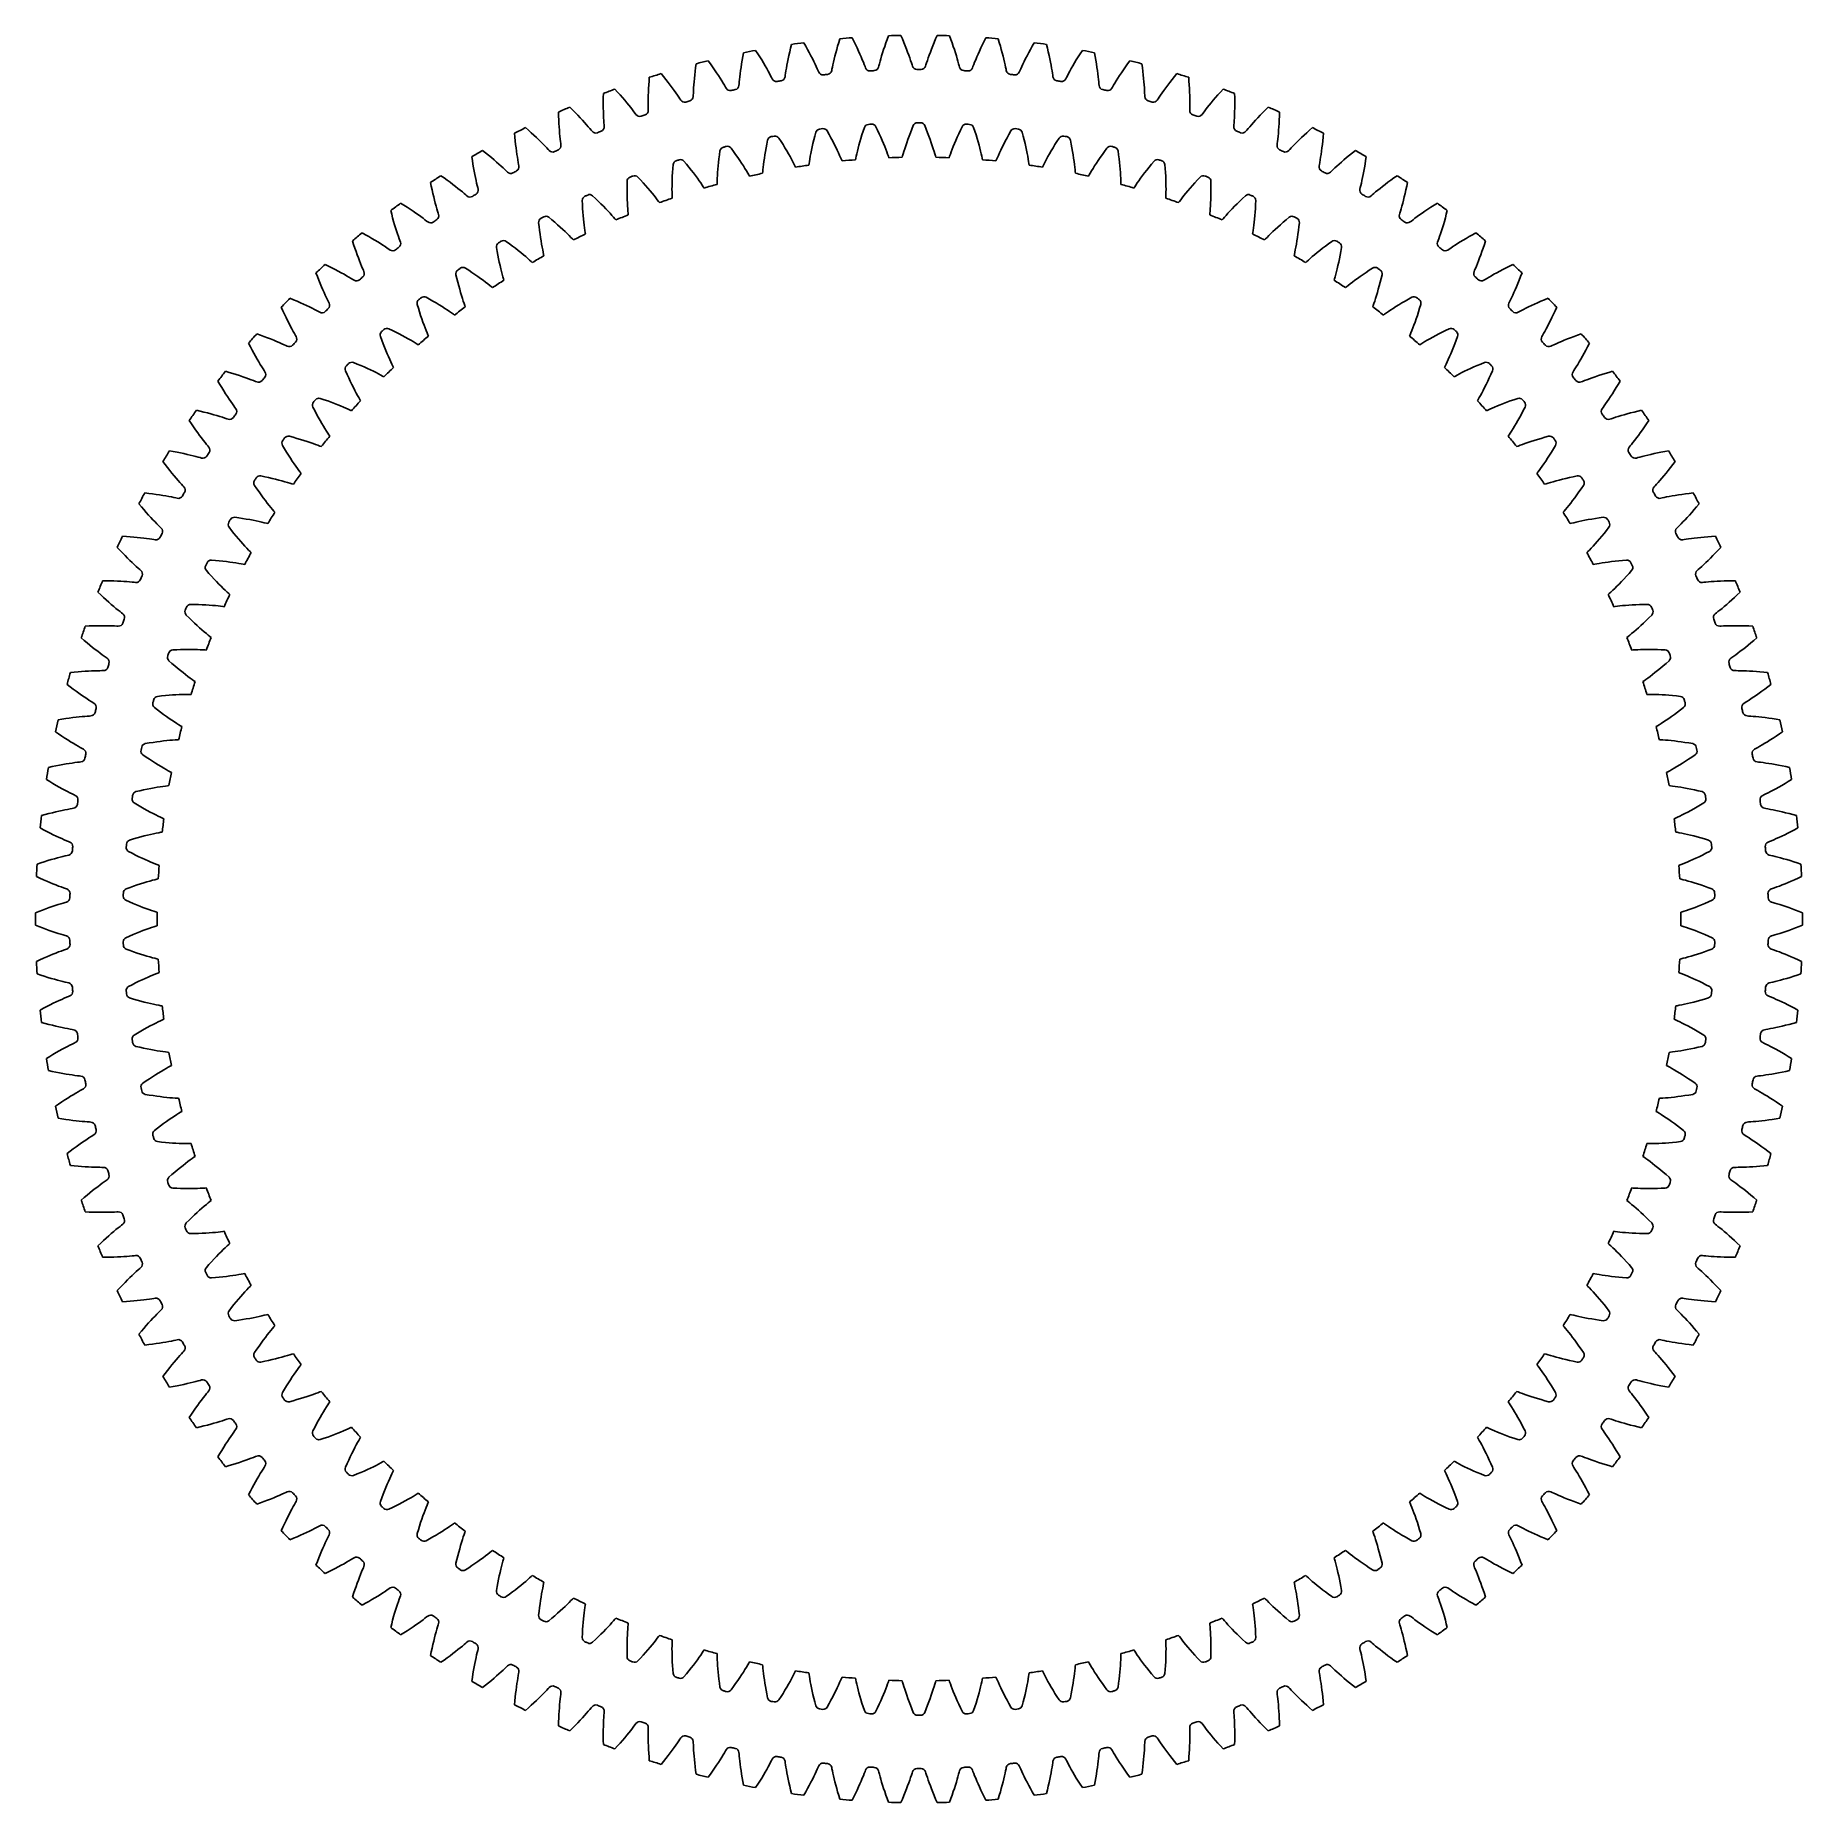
# Model space of a CAD drawing. Header units: millimetres. Extents: x -58 to 58, y -58 to 58.
import ezdxf

# ---------------------------------------------------------------- set-up
doc = ezdxf.new("R2010")
doc.units = ezdxf.units.MM

msp = doc.modelspace()

# ---------------------------------------------------------------- linework, layer by layer
at = {"layer": 'thin_ring_external'}
for p, q in [((-11.517089, 56.845023), (-11.564953, 56.593439)), ((-10.581781, 56.785486), (-10.7208, 57.000565)), ((-8.48657, 56.903677), (-8.538585, 56.670972)), ((-8.429786, 57.14459), (-8.48657, 56.903677)), ((-8.368135, 57.393156), (-8.429786, 57.14459)), ((-7.437527, 57.282184), (-7.564488, 57.504596)), ((-7.317333, 57.065812), (-7.437527, 57.282184)), ((-7.20396, 56.856041), (-7.317333, 57.065812)), ((-7.097498, 56.653543), (-7.20396, 56.856041)), ((-5.403743, 57.055289), (-5.463346, 56.834411)), ((-5.338987, 57.284775), (-5.403743, 57.055289)), ((-5.269018, 57.522195), (-5.338987, 57.284775)), ((-5.193768, 57.766987), (-5.269018, 57.522195)), ((-4.270686, 57.604919), (-4.385202, 57.833987)), ((-4.162594, 57.382254), (-4.270686, 57.604919)), ((-4.060949, 57.166556), (-4.162594, 57.382254)), ((-3.965804, 56.958501), (-4.060949, 57.166556)), ((-3.877245, 56.758915), (-3.965804, 56.958501)), ((-2.390234, 56.840956), (-2.450653, 56.643042)), ((-2.324169, 57.049072), (-2.390234, 56.840956)), ((-2.252489, 57.266332), (-2.324169, 57.049072)), ((-2.17519, 57.491902), (-2.252489, 57.266332)), ((-2.092248, 57.725107), (-2.17519, 57.491902)), ((-2.003628, 57.965382), (-2.092248, 57.725107)), ((-1.090875, 57.75271), (-1.192598, 57.987738)), ((-0.995213, 57.524428), (-1.090875, 57.75271)), ((-0.905605, 57.303458), (-0.995213, 57.524428)), ((-0.822066, 57.090478), (-0.905605, 57.303458)), ((-0.744636, 56.886317), (-0.822066, 57.090478)), ((-0.673406, 56.692032), (-0.744636, 56.886317)), ((0.744636, 56.886317), (0.673406, 56.692032)), ((0.822066, 57.090478), (0.744636, 56.886317)), ((0.905605, 57.303458), (0.822066, 57.090478)), ((0.995213, 57.524428), (0.905605, 57.303458)), ((1.090875, 57.75271), (0.995213, 57.524428)), ((1.192598, 57.987738), (1.090875, 57.75271)), ((2.092248, 57.725107), (2.003628, 57.965382)), ((2.17519, 57.491902), (2.092248, 57.725107)), ((2.252489, 57.266332), (2.17519, 57.491902)), ((2.324169, 57.049072), (2.252489, 57.266332)), ((2.390234, 56.840956), (2.324169, 57.049072)), ((2.450653, 56.643042), (2.390234, 56.840956)), ((3.965804, 56.958501), (3.877245, 56.758915)), ((4.060949, 57.166556), (3.965804, 56.958501)), ((4.162594, 57.382254), (4.060949, 57.166556)), ((4.270686, 57.604919), (4.162594, 57.382254)), ((4.385202, 57.833987), (4.270686, 57.604919)), ((5.269018, 57.522195), (5.193768, 57.766987)), ((5.338987, 57.284775), (5.269018, 57.522195)), ((5.403743, 57.055289), (5.338987, 57.284775)), ((5.463346, 56.834411), (5.403743, 57.055289)), ((7.20396, 56.856041), (7.097498, 56.653543)), ((7.317333, 57.065812), (7.20396, 56.856041)), ((7.437527, 57.282184), (7.317333, 57.065812)), ((7.564488, 57.504596), (7.437527, 57.282184)), ((8.429786, 57.14459), (8.368135, 57.393156)), ((8.48657, 56.903677), (8.429786, 57.14459)), ((8.538585, 56.670972), (8.48657, 56.903677)), ((10.7208, 57.000565), (10.581781, 56.785486)), ((11.564953, 56.593439), (11.517089, 56.845023)), ((-14.664998, 55.870415), (-14.694935, 55.624717)), ((-14.631065, 56.124254), (-14.664998, 55.870415)), ((-13.693898, 56.116331), (-13.844555, 56.323426)), ((-13.55063, 55.914495), (-13.693898, 56.116331)), ((-13.414869, 55.718469), (-13.55063, 55.914495)), ((-13.286777, 55.528911), (-13.414869, 55.718469)), ((-11.682439, 55.888452), (-11.713348, 55.6723)), ((-11.647497, 56.114546), (-11.682439, 55.888452)), ((-11.608379, 56.349763), (-11.647497, 56.114546)), ((-11.564953, 56.593439), (-11.608379, 56.349763)), ((-10.449849, 56.576063), (-10.581781, 56.785486)), ((-10.325093, 56.372856), (-10.449849, 56.576063)), ((-10.207637, 56.17653), (-10.325093, 56.372856)), ((-10.097661, 55.987898), (-10.207637, 56.17653)), ((-9.995424, 55.807987), (-10.097661, 55.987898)), ((-9.901321, 55.638152), (-9.995424, 55.807987)), ((-8.700839, 55.838477), (-8.730299, 55.661464)), ((-8.66698, 56.029666), (-8.700839, 55.838477)), ((-8.628699, 56.233025), (-8.66698, 56.029666)), ((-8.58593, 56.447145), (-8.628699, 56.233025)), ((-8.538585, 56.670972), (-8.58593, 56.447145)), ((-6.998079, 56.459139), (-7.097498, 56.653543)), ((-6.905909, 56.273869), (-6.998079, 56.459139)), ((-6.821305, 56.099108), (-6.905909, 56.273869)), ((-6.74479, 55.93679), (-6.821305, 56.099108)), ((-6.677297, 55.789915), (-6.74479, 55.93679)), ((-6.620797, 55.66405), (-6.677297, 55.789915)), ((-5.712125, 55.764621), (-5.731997, 55.672062)), ((-5.684517, 55.899796), (-5.712125, 55.764621)), ((-5.650777, 56.057875), (-5.684517, 55.899796)), ((-5.61161, 56.232997), (-5.650777, 56.057875)), ((-5.56727, 56.42203), (-5.61161, 56.232997)), ((-5.517846, 56.622971), (-5.56727, 56.42203)), ((-5.463346, 56.834411), (-5.517846, 56.622971)), ((-3.795421, 56.56885), (-3.877245, 56.758915)), ((-3.720572, 56.389693), (-3.795421, 56.56885)), ((-3.653116, 56.223406), (-3.720572, 56.389693)), ((-3.593817, 56.073036), (-3.653116, 56.223406)), ((-3.544336, 55.94425), (-3.593817, 56.073036)), ((-3.5095, 55.856223), (-3.544336, 55.94425)), ((-2.631503, 55.994612), (-2.656444, 55.903287)), ((-2.59649, 56.12806), (-2.631503, 55.994612)), ((-2.554093, 56.284041), (-2.59649, 56.12806)), ((-2.505339, 56.456739), (-2.554093, 56.284041)), ((-2.450653, 56.643042), (-2.505339, 56.456739)), ((-0.608541, 56.509024), (-0.673406, 56.692032)), ((-0.550347, 56.339274), (-0.608541, 56.509024)), ((-0.499421, 56.185865), (-0.550347, 56.339274)), ((-0.457111, 56.054549), (-0.499421, 56.185865)), ((-0.427177, 55.964737), (-0.457111, 56.054549)), ((0.457111, 56.054549), (0.427177, 55.964737)), ((0.499421, 56.185865), (0.457111, 56.054549)), ((0.550347, 56.339274), (0.499421, 56.185865)), ((0.608541, 56.509024), (0.550347, 56.339274)), ((0.673406, 56.692032), (0.608541, 56.509024)), ((2.505339, 56.456739), (2.450653, 56.643042)), ((2.554093, 56.284041), (2.505339, 56.456739)), ((2.59649, 56.12806), (2.554093, 56.284041)), ((2.631503, 55.994612), (2.59649, 56.12806)), ((2.656444, 55.903287), (2.631503, 55.994612)), ((3.544336, 55.94425), (3.5095, 55.856223)), ((3.593817, 56.073036), (3.544336, 55.94425)), ((3.653116, 56.223406), (3.593817, 56.073036)), ((3.720572, 56.389693), (3.653116, 56.223406)), ((3.795421, 56.56885), (3.720572, 56.389693)), ((3.877245, 56.758915), (3.795421, 56.56885)), ((5.517846, 56.622971), (5.463346, 56.834411)), ((5.56727, 56.42203), (5.517846, 56.622971)), ((5.61161, 56.232997), (5.56727, 56.42203)), ((5.650777, 56.057875), (5.61161, 56.232997)), ((5.684517, 55.899796), (5.650777, 56.057875)), ((5.712125, 55.764621), (5.684517, 55.899796)), ((5.731997, 55.672062), (5.712125, 55.764621)), ((6.677297, 55.789915), (6.620797, 55.66405)), ((6.74479, 55.93679), (6.677297, 55.789915)), ((6.821305, 56.099108), (6.74479, 55.93679)), ((6.905909, 56.273869), (6.821305, 56.099108)), ((6.998079, 56.459139), (6.905909, 56.273869)), ((7.097498, 56.653543), (6.998079, 56.459139)), ((8.58593, 56.447145), (8.538585, 56.670972)), ((8.628699, 56.233025), (8.58593, 56.447145)), ((8.66698, 56.029666), (8.628699, 56.233025)), ((8.700839, 55.838477), (8.66698, 56.029666)), ((8.730299, 55.661464), (8.700839, 55.838477)), ((9.995424, 55.807987), (9.901321, 55.638152)), ((10.097661, 55.987898), (9.995424, 55.807987)), ((10.207637, 56.17653), (10.097661, 55.987898)), ((10.325093, 56.372856), (10.207637, 56.17653)), ((10.449849, 56.576063), (10.325093, 56.372856)), ((10.581781, 56.785486), (10.449849, 56.576063)), ((11.608379, 56.349763), (11.564953, 56.593439)), ((11.647497, 56.114546), (11.608379, 56.349763)), ((11.682439, 55.888452), (11.647497, 56.114546)), ((11.713348, 55.6723), (11.682439, 55.888452)), ((13.414869, 55.718469), (13.286777, 55.528911)), ((13.55063, 55.914495), (13.414869, 55.718469)), ((13.693898, 56.116331), (13.55063, 55.914495)), ((13.844555, 56.323426), (13.693898, 56.116331)), ((14.664998, 55.870415), (14.631065, 56.124254)), ((14.694935, 55.624717), (14.664998, 55.870415)), ((-17.736862, 54.730741), (-17.749866, 54.492649)), ((-17.720505, 54.977715), (-17.736862, 54.730741)), ((-17.700608, 55.233038), (-17.720505, 54.977715)), ((-16.764427, 55.276753), (-16.926263, 55.475234)), ((-16.610258, 55.083115), (-16.764427, 55.276753)), ((-16.463905, 54.894866), (-16.610258, 55.083115)), ((-16.325564, 54.712653), (-16.463905, 54.894866)), ((-16.195504, 54.537264), (-16.325564, 54.712653)), ((-16.074096, 54.369692), (-16.195504, 54.537264)), ((-14.790722, 54.542412), (-14.80053, 54.363232)), ((-14.778101, 54.736164), (-14.790722, 54.542412)), ((-14.762424, 54.9425), (-14.778101, 54.736164)), ((-14.743469, 55.160027), (-14.762424, 54.9425)), ((-14.721035, 55.387703), (-14.743469, 55.160027)), ((-14.694935, 55.624717), (-14.721035, 55.387703)), ((-13.166575, 55.346624), (-13.286777, 55.528911)), ((-13.054583, 55.172618), (-13.166575, 55.346624)), ((-12.951267, 55.008225), (-13.054583, 55.172618)), ((-12.857361, 54.855309), (-12.951267, 55.008225)), ((-12.77412, 54.71675), (-12.857361, 54.855309)), ((-12.704117, 54.597864), (-12.77412, 54.71675)), ((-12.655267, 54.516772), (-12.704117, 54.597864)), ((-11.812023, 54.797787), (-11.821592, 54.703603)), ((-11.799453, 54.935178), (-11.812023, 54.797787)), ((-11.783307, 55.09601), (-11.799453, 54.935178)), ((-11.763643, 55.274378), (-11.783307, 55.09601)), ((-11.740368, 55.467141), (-11.763643, 55.274378)), ((-11.713348, 55.6723), (-11.740368, 55.467141)), ((-9.815981, 55.480295), (-9.901321, 55.638152)), ((-9.740499, 55.337361), (-9.815981, 55.480295)), ((-9.677152, 55.2148), (-9.740499, 55.337361)), ((-9.632844, 55.13114), (-9.677152, 55.2148)), ((-8.775399, 55.365276), (-8.790142, 55.271762)), ((-8.75528, 55.501766), (-8.775399, 55.365276)), ((-8.730299, 55.661464), (-8.75528, 55.501766)), ((-6.581165, 55.578076), (-6.620797, 55.66405)), ((6.620797, 55.66405), (6.581165, 55.578076)), ((8.75528, 55.501766), (8.730299, 55.661464)), ((8.775399, 55.365276), (8.75528, 55.501766)), ((8.790142, 55.271762), (8.775399, 55.365276)), ((9.677152, 55.2148), (9.632844, 55.13114)), ((9.740499, 55.337361), (9.677152, 55.2148)), ((9.815981, 55.480295), (9.740499, 55.337361)), ((9.901321, 55.638152), (9.815981, 55.480295)), ((11.740368, 55.467141), (11.713348, 55.6723)), ((11.763643, 55.274378), (11.740368, 55.467141)), ((11.783307, 55.09601), (11.763643, 55.274378)), ((11.799453, 54.935178), (11.783307, 55.09601)), ((11.812023, 54.797787), (11.799453, 54.935178)), ((11.821592, 54.703603), (11.812023, 54.797787)), ((12.704117, 54.597864), (12.655267, 54.516772)), ((12.77412, 54.71675), (12.704117, 54.597864)), ((12.857361, 54.855309), (12.77412, 54.71675)), ((12.951267, 55.008225), (12.857361, 54.855309)), ((13.054583, 55.172618), (12.951267, 55.008225)), ((13.166575, 55.346624), (13.054583, 55.172618)), ((13.286777, 55.528911), (13.166575, 55.346624)), ((14.721035, 55.387703), (14.694935, 55.624717)), ((14.743469, 55.160027), (14.721035, 55.387703)), ((14.762424, 54.9425), (14.743469, 55.160027)), ((14.778101, 54.736164), (14.762424, 54.9425)), ((14.790722, 54.542412), (14.778101, 54.736164)), ((14.80053, 54.363232), (14.790722, 54.542412)), ((16.195504, 54.537264), (16.074096, 54.369692)), ((16.325564, 54.712653), (16.195504, 54.537264)), ((16.463905, 54.894866), (16.325564, 54.712653)), ((16.610258, 55.083115), (16.463905, 54.894866)), ((16.764427, 55.276753), (16.610258, 55.083115)), ((16.926263, 55.475234), (16.764427, 55.276753)), ((17.720505, 54.977715), (17.700608, 55.233038)), ((17.736862, 54.730741), (17.720505, 54.977715)), ((17.749866, 54.492649), (17.736862, 54.730741)), ((-20.722196, 53.918049), (-20.724922, 53.670549)), ((-20.724922, 53.670549), (-20.724791, 53.432102)), ((-20.724791, 53.432102), (-20.722043, 53.20334)), ((-20.716394, 54.174081), (-20.722196, 53.918049)), ((-19.784043, 54.269302), (-19.956567, 54.458566)), ((-19.619441, 54.084451), (-19.784043, 54.269302)), ((-19.46294, 53.904549), (-19.619441, 54.084451)), ((-19.314772, 53.730234), (-19.46294, 53.904549)), ((-19.175247, 53.562276), (-19.314772, 53.730234)), ((-19.044792, 53.401647), (-19.175247, 53.562276)), ((-18.924019, 53.249617), (-19.044792, 53.401647)), ((-17.770953, 53.838956), (-17.772882, 53.644802)), ((-17.772882, 53.644802), (-17.772805, 53.465354)), ((-17.772805, 53.465354), (-17.771159, 53.303722)), ((-17.766667, 54.045842), (-17.770953, 53.838956)), ((-17.759724, 54.264082), (-17.766667, 54.045842)), ((-17.749866, 54.492649), (-17.759724, 54.264082)), ((-15.961881, 54.21124), (-16.074096, 54.369692)), ((-15.859693, 54.063729), (-15.961881, 54.21124)), ((-15.768946, 53.929966), (-15.859693, 54.063729)), ((-15.6925, 53.815117), (-15.768946, 53.929966)), ((-15.639257, 53.736839), (-15.6925, 53.815117)), ((-14.812774, 54.06388), (-14.81714, 53.969312)), ((-14.807791, 54.201755), (-14.812774, 54.06388)), ((-14.80053, 54.363232), (-14.807791, 54.201755)), ((14.807791, 54.201755), (14.80053, 54.363232)), ((14.812774, 54.06388), (14.807791, 54.201755)), ((14.81714, 53.969312), (14.812774, 54.06388)), ((15.6925, 53.815117), (15.639257, 53.736839)), ((15.768946, 53.929966), (15.6925, 53.815117)), ((15.859693, 54.063729), (15.768946, 53.929966)), ((15.961881, 54.21124), (15.859693, 54.063729)), ((16.074096, 54.369692), (15.961881, 54.21124)), ((17.759724, 54.264082), (17.749866, 54.492649)), ((17.766667, 54.045842), (17.759724, 54.264082)), ((17.770953, 53.838956), (17.766667, 54.045842)), ((17.772882, 53.644802), (17.770953, 53.838956)), ((17.771159, 53.303722), (17.772805, 53.465354)), ((17.772805, 53.465354), (17.772882, 53.644802)), ((19.044792, 53.401647), (18.924019, 53.249617)), ((19.175247, 53.562276), (19.044792, 53.401647)), ((19.314772, 53.730234), (19.175247, 53.562276)), ((19.46294, 53.904549), (19.314772, 53.730234)), ((19.619441, 54.084451), (19.46294, 53.904549)), ((19.784043, 54.269302), (19.619441, 54.084451)), ((19.956567, 54.458566), (19.784043, 54.269302)), ((20.722196, 53.918049), (20.716394, 54.174081)), ((20.722043, 53.20334), (20.724791, 53.432102)), ((20.724922, 53.670549), (20.722196, 53.918049)), ((20.724791, 53.432102), (20.724922, 53.670549)), ((-23.669265, 52.950598), (-23.660954, 52.694636)), ((-23.660954, 52.694636), (-23.650042, 52.447362)), ((-23.650042, 52.447362), (-23.636775, 52.209284)), ((-23.636775, 52.209284), (-23.62143, 51.98102)), ((-22.743575, 53.097036), (-22.926264, 53.276509)), ((-22.56904, 52.921533), (-22.743575, 53.097036)), ((-22.402866, 52.750527), (-22.56904, 52.921533)), ((-22.245321, 52.584638), (-22.402866, 52.750527)), ((-22.096755, 52.424621), (-22.245321, 52.584638)), ((-21.95765, 52.271422), (-22.096755, 52.424621)), ((-21.828685, 52.126276), (-21.95765, 52.271422)), ((-20.722043, 53.20334), (-20.716953, 52.985049)), ((-20.716953, 52.985049), (-20.709836, 52.77824)), ((-20.709836, 52.77824), (-20.701066, 52.584275)), ((-20.701066, 52.584275), (-20.691104, 52.405104)), ((-20.691104, 52.405104), (-20.680557, 52.243808)), ((-20.680557, 52.243808), (-20.670342, 52.106222)), ((-18.81386, 53.107959), (-18.924019, 53.249617)), ((-18.715882, 52.979398), (-18.81386, 53.107959)), ((-18.633225, 52.868935), (-18.715882, 52.979398)), ((-18.575752, 52.793709), (-18.633225, 52.868935)), ((-17.771159, 53.303722), (-17.768539, 53.165782)), ((-17.768539, 53.165782), (-17.767689, 53.071117)), ((17.767689, 53.071117), (17.768539, 53.165782)), ((17.768539, 53.165782), (17.771159, 53.303722)), ((18.633225, 52.868935), (18.575752, 52.793709)), ((18.715882, 52.979398), (18.633225, 52.868935)), ((18.81386, 53.107959), (18.715882, 52.979398)), ((18.924019, 53.249617), (18.81386, 53.107959)), ((20.670342, 52.106222), (20.680557, 52.243808)), ((20.680557, 52.243808), (20.691104, 52.405104)), ((20.691104, 52.405104), (20.701066, 52.584275)), ((20.701066, 52.584275), (20.709836, 52.77824)), ((20.709836, 52.77824), (20.716953, 52.985049)), ((20.716953, 52.985049), (20.722043, 53.20334)), ((21.95765, 52.271422), (21.828685, 52.126276)), ((22.096755, 52.424621), (21.95765, 52.271422)), ((22.245321, 52.584638), (22.096755, 52.424621)), ((22.402866, 52.750527), (22.245321, 52.584638)), ((22.56904, 52.921533), (22.402866, 52.750527)), ((22.743575, 53.097036), (22.56904, 52.921533)), ((22.926264, 53.276509), (22.743575, 53.097036)), ((23.62143, 51.98102), (23.636775, 52.209284)), ((23.636775, 52.209284), (23.650042, 52.447362)), ((23.650042, 52.447362), (23.660954, 52.694636)), ((23.660954, 52.694636), (23.669265, 52.950598)), ((-26.550254, 51.566307), (-26.527855, 51.311191)), ((-26.527855, 51.311191), (-26.503338, 51.064894)), ((-26.503338, 51.064894), (-26.476976, 50.827908)), ((-25.634037, 51.763516), (-25.826334, 51.932653)), ((-25.450098, 51.597895), (-25.634037, 51.763516)), ((-25.274756, 51.436302), (-25.450098, 51.597895)), ((-25.108311, 51.279344), (-25.274756, 51.436302)), ((-24.951157, 51.127755), (-25.108311, 51.279344)), ((-24.803823, 50.982451), (-24.951157, 51.127755)), ((-23.62143, 51.98102), (-23.604322, 51.763341)), ((-23.604322, 51.763341), (-23.585824, 51.557239)), ((-23.585824, 51.557239), (-23.566382, 51.364052)), ((-23.566382, 51.364052), (-23.546564, 51.185701)), ((-23.546564, 51.185701), (-23.527148, 51.025231)), ((-21.71089, 51.990902), (-21.828685, 52.126276)), ((-21.605979, 51.867934), (-21.71089, 51.990902)), ((-21.517362, 51.762192), (-21.605979, 51.867934)), ((-21.455832, 51.690246), (-21.517362, 51.762192)), ((-20.670342, 52.106222), (-20.664278, 52.011747)), ((20.664278, 52.011747), (20.670342, 52.106222)), ((21.517362, 51.762192), (21.455832, 51.690246)), ((21.605979, 51.867934), (21.517362, 51.762192)), ((21.71089, 51.990902), (21.605979, 51.867934)), ((21.828685, 52.126276), (21.71089, 51.990902)), ((23.527148, 51.025231), (23.546564, 51.185701)), ((23.546564, 51.185701), (23.566382, 51.364052)), ((23.566382, 51.364052), (23.585824, 51.557239)), ((23.585824, 51.557239), (23.604322, 51.763341)), ((23.604322, 51.763341), (23.62143, 51.98102)), ((24.951157, 51.127755), (24.803823, 50.982451)), ((25.108311, 51.279344), (24.951157, 51.127755)), ((25.274756, 51.436302), (25.108311, 51.279344)), ((25.450098, 51.597895), (25.274756, 51.436302)), ((25.634037, 51.763516), (25.450098, 51.597895)), ((25.826334, 51.932653), (25.634037, 51.763516)), ((26.476976, 50.827908), (26.503338, 51.064894)), ((26.503338, 51.064894), (26.527855, 51.311191)), ((26.527855, 51.311191), (26.550254, 51.566307)), ((-29.35061, 50.02541), (-29.314192, 49.771916)), ((-28.446648, 50.272793), (-28.647971, 50.431079)), ((-28.253865, 50.117555), (-28.446648, 50.272793)), ((-28.069888, 49.965867), (-28.253865, 50.117555)), ((-27.895049, 49.818316), (-28.069888, 49.965867)), ((-26.476976, 50.827908), (-26.449079, 50.600836)), ((-26.449079, 50.600836), (-26.420006, 50.38443)), ((-26.420006, 50.38443), (-26.390182, 50.17966)), ((-26.390182, 50.17966), (-26.360127, 49.987837)), ((-26.360127, 49.987837), (-26.330515, 49.810849)), ((-24.667058, 50.84463), (-24.803823, 50.982451)), ((-24.541985, 50.715951), (-24.667058, 50.84463)), ((-24.430459, 50.598948), (-24.541985, 50.715951)), ((-24.336152, 50.498248), (-24.430459, 50.598948)), ((-24.270751, 50.429801), (-24.336152, 50.498248)), ((-23.527148, 51.025231), (-23.509369, 50.888416)), ((-23.509369, 50.888416), (-23.49811, 50.794419)), ((23.49811, 50.794419), (23.509369, 50.888416)), ((23.509369, 50.888416), (23.527148, 51.025231)), ((24.336152, 50.498248), (24.270751, 50.429801)), ((24.430459, 50.598948), (24.336152, 50.498248)), ((24.541985, 50.715951), (24.430459, 50.598948)), ((24.667058, 50.84463), (24.541985, 50.715951)), ((24.803823, 50.982451), (24.667058, 50.84463)), ((26.330515, 49.810849), (26.360127, 49.987837)), ((26.360127, 49.987837), (26.390182, 50.17966)), ((26.390182, 50.17966), (26.420006, 50.38443)), ((26.420006, 50.38443), (26.449079, 50.600836)), ((26.449079, 50.600836), (26.476976, 50.827908)), ((28.069888, 49.965867), (27.895049, 49.818316)), ((28.253865, 50.117555), (28.069888, 49.965867)), ((28.446648, 50.272793), (28.253865, 50.117555)), ((28.647971, 50.431079), (28.446648, 50.272793)), ((29.314192, 49.771916), (29.35061, 50.02541)), ((-31.172868, 48.629392), (-31.382605, 48.776348)), ((-29.314192, 49.771916), (-29.276144, 49.527343)), ((-29.276144, 49.527343), (-29.236766, 49.292169)), ((-29.236766, 49.292169), (-29.196403, 49.066979)), ((-29.196403, 49.066979), (-29.155453, 48.852503)), ((-29.155453, 48.852503), (-29.114394, 48.649687)), ((-27.729782, 49.675615), (-27.895049, 49.818316)), ((-27.574668, 49.538648), (-27.729782, 49.675615)), ((-27.430519, 49.40857), (-27.574668, 49.538648)), ((-27.298546, 49.286976), (-27.430519, 49.40857)), ((-27.180744, 49.176295), (-27.298546, 49.286976)), ((-27.081033, 49.080944), (-27.180744, 49.176295)), ((-27.011961, 49.016203), (-27.081033, 49.080944)), ((-26.330515, 49.810849), (-26.302288, 49.651692)), ((-26.302288, 49.651692), (-26.277, 49.516065)), ((-26.277, 49.516065), (-26.26058, 49.422831)), ((26.26058, 49.422831), (26.277, 49.516065)), ((26.277, 49.516065), (26.302288, 49.651692)), ((26.302288, 49.651692), (26.330515, 49.810849)), ((27.081033, 49.080944), (27.011961, 49.016203)), ((27.180744, 49.176295), (27.081033, 49.080944)), ((27.298546, 49.286976), (27.180744, 49.176295)), ((27.430519, 49.40857), (27.298546, 49.286976)), ((27.574668, 49.538648), (27.430519, 49.40857)), ((27.729782, 49.675615), (27.574668, 49.538648)), ((27.895049, 49.818316), (27.729782, 49.675615)), ((29.114394, 48.649687), (29.155453, 48.852503)), ((29.155453, 48.852503), (29.196403, 49.066979)), ((29.196403, 49.066979), (29.236766, 49.292169)), ((29.236766, 49.292169), (29.276144, 49.527343)), ((29.276144, 49.527343), (29.314192, 49.771916)), ((31.382605, 48.776348), (31.172868, 48.629392)), ((-32.06183, 48.332588), (-32.011502, 48.081485)), ((-32.011502, 48.081485), (-31.960039, 47.839379)), ((-31.960039, 47.839379), (-31.907766, 47.606732)), ((-31.907766, 47.606732), (-31.855059, 47.384107)), ((-30.971826, 48.485011), (-31.172868, 48.629392)), ((-30.779772, 48.343688), (-30.971826, 48.485011)), ((-30.59707, 48.205992), (-30.779772, 48.343688)), ((-30.424193, 48.072611), (-30.59707, 48.205992)), ((-30.261769, 47.944398), (-30.424193, 48.072611)), ((-30.110673, 47.822458), (-30.261769, 47.944398)), ((-29.972203, 47.708319), (-30.110673, 47.822458)), ((-29.848483, 47.604296), (-29.972203, 47.708319)), ((-29.74367, 47.514581), (-29.848483, 47.604296)), ((-29.114394, 48.649687), (-29.073818, 48.459811)), ((-29.073818, 48.459811), (-29.0345, 48.284723)), ((-29.0345, 48.284723), (-28.997549, 48.127363)), ((-28.997549, 48.127363), (-28.964827, 47.993334)), ((-28.964827, 47.993334), (-28.943296, 47.901146)), ((28.943296, 47.901146), (28.964827, 47.993334)), ((28.964827, 47.993334), (28.997549, 48.127363)), ((28.997549, 48.127363), (29.0345, 48.284723)), ((29.0345, 48.284723), (29.073818, 48.459811)), ((29.073818, 48.459811), (29.114394, 48.649687)), ((29.848483, 47.604296), (29.74367, 47.514581)), ((29.972203, 47.708319), (29.848483, 47.604296)), ((30.110673, 47.822458), (29.972203, 47.708319)), ((30.261769, 47.944398), (30.110673, 47.822458)), ((30.424193, 48.072611), (30.261769, 47.944398)), ((30.59707, 48.205992), (30.424193, 48.072611)), ((30.779772, 48.343688), (30.59707, 48.205992)), ((30.971826, 48.485011), (30.779772, 48.343688)), ((31.172868, 48.629392), (30.971826, 48.485011)), ((31.855059, 47.384107), (31.907766, 47.606732)), ((31.907766, 47.606732), (31.960039, 47.839379)), ((31.960039, 47.839379), (32.011502, 48.081485)), ((32.011502, 48.081485), (32.06183, 48.332588)), ((-34.675678, 46.492982), (-34.611594, 46.245032)), ((-33.804416, 46.838306), (-34.021931, 46.973484)), ((-33.595727, 46.705218), (-33.804416, 46.838306)), ((-33.396179, 46.57469), (-33.595727, 46.705218)), ((-33.206169, 46.447268), (-33.396179, 46.57469)), ((-33.026207, 46.323613), (-33.206169, 46.447268)), ((-31.855059, 47.384107), (-31.802356, 47.172213)), ((-31.802356, 47.172213), (-31.750186, 46.971966)), ((-31.750186, 46.971966), (-31.699212, 46.784614)), ((-31.699212, 46.784614), (-31.650309, 46.611958)), ((-31.650309, 46.611958), (-31.604745, 46.456872)), ((-31.604745, 46.456872), (-31.56469, 46.32485)), ((-29.671137, 47.453744), (-29.74367, 47.514581)), ((29.74367, 47.514581), (29.671137, 47.453744)), ((31.56469, 46.32485), (31.604745, 46.456872)), ((31.604745, 46.456872), (31.650309, 46.611958)), ((31.650309, 46.611958), (31.699212, 46.784614)), ((31.699212, 46.784614), (31.750186, 46.971966)), ((31.750186, 46.971966), (31.802356, 47.172213)), ((31.802356, 47.172213), (31.855059, 47.384107)), ((33.206169, 46.447268), (33.026207, 46.323613)), ((33.396179, 46.57469), (33.206169, 46.447268)), ((33.595727, 46.705218), (33.396179, 46.57469)), ((33.804416, 46.838306), (33.595727, 46.705218)), ((34.021931, 46.973484), (33.804416, 46.838306)), ((34.611594, 46.245032), (34.675678, 46.492982)), ((-34.611594, 46.245032), (-34.546872, 46.006129)), ((-34.546872, 46.006129), (-34.481863, 45.776715)), ((-34.481863, 45.776715), (-34.416972, 45.557332)), ((-34.416972, 45.557332), (-34.352676, 45.348662)), ((-34.352676, 45.348662), (-34.289555, 45.151594)), ((-32.856967, 46.204542), (-33.026207, 46.323613)), ((-32.699383, 46.091111), (-32.856967, 46.204542)), ((-32.554835, 45.984773), (-32.699383, 46.091111)), ((-32.425572, 45.887723), (-32.554835, 45.984773)), ((-32.315977, 45.803919), (-32.425572, 45.887723)), ((-32.240202, 45.74717), (-32.315977, 45.803919)), ((-31.56469, 46.32485), (-31.538113, 46.233988)), ((31.538113, 46.233988), (31.56469, 46.32485)), ((32.315977, 45.803919), (32.240202, 45.74717)), ((32.425572, 45.887723), (32.315977, 45.803919)), ((32.554835, 45.984773), (32.425572, 45.887723)), ((32.699383, 46.091111), (32.554835, 45.984773)), ((32.856967, 46.204542), (32.699383, 46.091111)), ((33.026207, 46.323613), (32.856967, 46.204542)), ((34.289555, 45.151594), (34.352676, 45.348662)), ((34.352676, 45.348662), (34.416972, 45.557332)), ((34.416972, 45.557332), (34.481863, 45.776715)), ((34.481863, 45.776715), (34.546872, 46.006129)), ((34.546872, 46.006129), (34.611594, 46.245032)), ((-37.184218, 44.512177), (-37.106572, 44.268135)), ((-37.106572, 44.268135), (-37.028788, 44.03316)), ((-36.333302, 44.904973), (-36.557933, 45.027964)), ((-36.117598, 44.783584), (-36.333302, 44.904973)), ((-35.911162, 44.664246), (-36.117598, 44.783584)), ((-35.714422, 44.547485), (-35.911162, 44.664246)), ((-35.527922, 44.433932), (-35.714422, 44.547485)), ((-35.352379, 44.324364), (-35.527922, 44.433932)), ((-35.188785, 44.219787), (-35.352379, 44.324364)), ((-35.038599, 44.121573), (-35.188785, 44.219787)), ((-34.904186, 44.031791), (-35.038599, 44.121573)), ((-34.289555, 45.151594), (-34.228337, 44.967334)), ((-34.228337, 44.967334), (-34.169997, 44.797633)), ((-34.169997, 44.797633), (-34.115959, 44.645293)), ((-34.115959, 44.645293), (-34.068692, 44.515678)), ((-34.068692, 44.515678), (-34.03715, 44.426418)), ((34.03715, 44.426418), (34.068692, 44.515678)), ((34.068692, 44.515678), (34.115959, 44.645293)), ((34.115959, 44.645293), (34.169997, 44.797633)), ((34.169997, 44.797633), (34.228337, 44.967334)), ((34.228337, 44.967334), (34.289555, 45.151594)), ((35.038599, 44.121573), (34.904186, 44.031791)), ((35.188785, 44.219787), (35.038599, 44.121573)), ((35.352379, 44.324364), (35.188785, 44.219787)), ((35.527922, 44.433932), (35.352379, 44.324364)), ((35.714422, 44.547485), (35.527922, 44.433932)), ((35.911162, 44.664246), (35.714422, 44.547485)), ((36.117598, 44.783584), (35.911162, 44.664246)), ((36.333302, 44.904973), (36.117598, 44.783584)), ((36.557933, 45.027964), (36.333302, 44.904973)), ((37.028788, 44.03316), (37.106572, 44.268135)), ((37.106572, 44.268135), (37.184218, 44.512177)), ((-38.751845, 42.835265), (-38.98291, 42.945695)), ((-37.028788, 44.03316), (-36.951239, 43.807675)), ((-36.951239, 43.807675), (-36.874362, 43.5922)), ((-36.874362, 43.5922), (-36.798668, 43.387389)), ((-36.798668, 43.387389), (-36.724787, 43.194097)), ((-36.724787, 43.194097), (-36.653511, 43.013489)), ((-36.653511, 43.013489), (-36.585912, 42.84726)), ((-34.790141, 43.954152), (-34.904186, 44.031791)), ((-34.711355, 43.901663), (-34.790141, 43.954152)), ((34.790141, 43.954152), (34.711355, 43.901663)), ((34.904186, 44.031791), (34.790141, 43.954152)), ((36.585912, 42.84726), (36.653511, 43.013489)), ((36.653511, 43.013489), (36.724787, 43.194097)), ((36.724787, 43.194097), (36.798668, 43.387389)), ((36.798668, 43.387389), (36.874362, 43.5922)), ((36.874362, 43.5922), (36.951239, 43.807675)), ((36.951239, 43.807675), (37.028788, 44.03316)), ((38.98291, 42.945695), (38.751845, 42.835265)), ((-39.579831, 42.396191), (-39.488859, 42.156796)), ((-39.488859, 42.156796), (-39.398248, 41.926463)), ((-39.398248, 41.926463), (-39.308396, 41.705593)), ((-38.529781, 42.725943), (-38.751845, 42.835265)), ((-38.317085, 42.618159), (-38.529781, 42.725943)), ((-38.114212, 42.512413), (-38.317085, 42.618159)), ((-37.921739, 42.409306), (-38.114212, 42.512413)), ((-37.740427, 42.309575), (-37.921739, 42.409306)), ((-37.571321, 42.214168), (-37.740427, 42.309575)), ((-37.415952, 42.124377), (-37.571321, 42.214168)), ((-37.276798, 42.042136), (-37.415952, 42.124377)), ((-37.158648, 41.970897), (-37.276798, 42.042136)), ((-37.077091, 41.922828), (-37.158648, 41.970897)), ((-36.585912, 42.84726), (-36.523564, 42.698129)), ((-36.523564, 42.698129), (-36.469228, 42.571314)), ((-36.469228, 42.571314), (-36.432817, 42.483927)), ((36.432817, 42.483927), (36.469228, 42.571314)), ((36.469228, 42.571314), (36.523564, 42.698129)), ((36.523564, 42.698129), (36.585912, 42.84726)), ((37.158648, 41.970897), (37.077091, 41.922828)), ((37.276798, 42.042136), (37.158648, 41.970897)), ((37.415952, 42.124377), (37.276798, 42.042136)), ((37.571321, 42.214168), (37.415952, 42.124377)), ((37.740427, 42.309575), (37.571321, 42.214168)), ((37.921739, 42.409306), (37.740427, 42.309575)), ((38.114212, 42.512413), (37.921739, 42.409306)), ((38.317085, 42.618159), (38.114212, 42.512413)), ((38.529781, 42.725943), (38.317085, 42.618159)), ((38.751845, 42.835265), (38.529781, 42.725943)), ((39.308396, 41.705593), (39.398248, 41.926463)), ((39.398248, 41.926463), (39.488859, 42.156796)), ((39.488859, 42.156796), (39.579831, 42.396191)), ((-41.0527, 40.635468), (-41.289497, 40.733002)), ((-40.824951, 40.538545), (-41.0527, 40.635468)), ((-39.308396, 41.705593), (-39.219765, 41.49468)), ((-39.219765, 41.49468), (-39.132904, 41.29435)), ((-39.132904, 41.29435), (-39.048487, 41.105421)), ((-39.048487, 41.105421), (-38.96737, 40.929014)), ((-38.96737, 40.929014), (-38.890716, 40.766762)), ((-38.890716, 40.766762), (-38.820248, 40.621291)), ((-38.820248, 40.621291), (-38.759009, 40.497662)), ((38.759009, 40.497662), (38.820248, 40.621291)), ((38.820248, 40.621291), (38.890716, 40.766762)), ((38.890716, 40.766762), (38.96737, 40.929014)), ((38.96737, 40.929014), (39.048487, 41.105421)), ((39.048487, 41.105421), (39.132904, 41.29435)), ((39.132904, 41.29435), (39.219765, 41.49468)), ((39.219765, 41.49468), (39.308396, 41.705593)), ((41.0527, 40.635468), (40.824951, 40.538545)), ((41.289497, 40.733002), (41.0527, 40.635468)), ((-41.85524, 40.151449), (-41.751219, 39.917429)), ((-41.751219, 39.917429), (-41.648058, 39.692437)), ((-41.648058, 39.692437), (-41.546175, 39.476852)), ((-41.546175, 39.476852), (-41.44606, 39.271142)), ((-40.60664, 40.442641), (-40.824951, 40.538545)), ((-40.39825, 40.348232), (-40.60664, 40.442641)), ((-40.200389, 40.255885), (-40.39825, 40.348232)), ((-40.013858, 40.166293), (-40.200389, 40.255885)), ((-39.839753, 40.080347), (-40.013858, 40.166293)), ((-39.679675, 39.999251), (-39.839753, 40.080347)), ((-39.536201, 39.924801), (-39.679675, 39.999251)), ((-39.414306, 39.860178), (-39.536201, 39.924801)), ((-39.330225, 39.816675), (-39.414306, 39.860178)), ((-38.759009, 40.497662), (-38.717839, 40.412414)), ((38.717839, 40.412414), (38.759009, 40.497662)), ((39.414306, 39.860178), (39.330225, 39.816675)), ((39.536201, 39.924801), (39.414306, 39.860178)), ((39.679675, 39.999251), (39.536201, 39.924801)), ((39.839753, 40.080347), (39.679675, 39.999251)), ((40.013858, 40.166293), (39.839753, 40.080347)), ((40.200389, 40.255885), (40.013858, 40.166293)), ((40.39825, 40.348232), (40.200389, 40.255885)), ((40.60664, 40.442641), (40.39825, 40.348232)), ((40.824951, 40.538545), (40.60664, 40.442641)), ((41.44606, 39.271142), (41.546175, 39.476852)), ((41.546175, 39.476852), (41.648058, 39.692437)), ((41.648058, 39.692437), (41.751219, 39.917429)), ((41.751219, 39.917429), (41.85524, 40.151449)), ((-43.228879, 38.312263), (-43.47069, 38.396603)), ((-42.996137, 38.228033), (-43.228879, 38.312263)), ((-41.44606, 39.271142), (-41.348295, 39.075901)), ((-41.348295, 39.075901), (-41.253598, 38.89191)), ((-41.253598, 38.89191), (-41.162887, 38.720239)), ((-41.162887, 38.720239), (-41.077411, 38.562455)), ((-41.077411, 38.562455), (-40.999036, 38.421088)), ((-40.999036, 38.421088), (-40.931079, 38.30102)), ((-40.931079, 38.30102), (-40.885276, 38.218169)), ((40.885276, 38.218169), (40.931079, 38.30102)), ((40.931079, 38.30102), (40.999036, 38.421088)), ((40.999036, 38.421088), (41.077411, 38.562455)), ((41.077411, 38.562455), (41.162887, 38.720239)), ((41.162887, 38.720239), (41.253598, 38.89191)), ((41.253598, 38.89191), (41.348295, 39.075901)), ((41.348295, 39.075901), (41.44606, 39.271142)), ((43.228879, 38.312263), (42.996137, 38.228033)), ((43.47069, 38.396603), (43.228879, 38.312263)), ((-44.003537, 37.784768), (-43.886783, 37.556834)), ((-43.886783, 37.556834), (-43.771383, 37.337867)), ((-43.771383, 37.337867), (-43.657779, 37.128221)), ((-43.657779, 37.128221), (-43.546484, 36.928338)), ((-42.772874, 38.144301), (-42.996137, 38.228033)), ((-42.559599, 38.061515), (-42.772874, 38.144301)), ((-42.356952, 37.980207), (-42.559599, 38.061515)), ((-42.165769, 37.901027), (-42.356952, 37.980207)), ((-41.987194, 37.824803), (-42.165769, 37.901027)), ((-41.822891, 37.752649), (-41.987194, 37.824803)), ((-41.675534, 37.686215), (-41.822891, 37.752649)), ((-41.550264, 37.628406), (-41.675534, 37.686215)), ((-41.463914, 37.5896), (-41.550264, 37.628406)), ((41.550264, 37.628406), (41.463914, 37.5896)), ((41.675534, 37.686215), (41.550264, 37.628406)), ((41.822891, 37.752649), (41.675534, 37.686215)), ((41.987194, 37.824803), (41.822891, 37.752649)), ((42.165769, 37.901027), (41.987194, 37.824803)), ((42.356952, 37.980207), (42.165769, 37.901027)), ((42.559599, 38.061515), (42.356952, 37.980207)), ((42.772874, 38.144301), (42.559599, 38.061515)), ((42.996137, 38.228033), (42.772874, 38.144301)), ((43.546484, 36.928338), (43.657779, 37.128221)), ((43.657779, 37.128221), (43.771383, 37.337867)), ((43.771383, 37.337867), (43.886783, 37.556834)), ((43.886783, 37.556834), (44.003537, 37.784768)), ((-43.546484, 36.928338), (-43.438112, 36.73878)), ((-43.438112, 36.73878), (-43.333423, 36.560285)), ((-43.333423, 36.560285), (-43.233393, 36.393872)), ((-43.233393, 36.393872), (-43.139355, 36.241036)), ((-43.139355, 36.241036), (-43.053311, 36.104201)), ((-43.053311, 36.104201), (-42.978843, 35.988059)), ((-42.978843, 35.988059), (-42.928546, 35.907857)), ((42.928546, 35.907857), (42.978843, 35.988059)), ((42.978843, 35.988059), (43.053311, 36.104201)), ((43.053311, 36.104201), (43.139355, 36.241036)), ((43.139355, 36.241036), (43.233393, 36.393872)), ((43.233393, 36.393872), (43.333423, 36.560285)), ((43.333423, 36.560285), (43.438112, 36.73878)), ((43.438112, 36.73878), (43.546484, 36.928338)), ((-46.018197, 35.303336), (-45.889063, 35.08218)), ((-45.889063, 35.08218), (-45.761777, 34.869902)), ((-45.761777, 34.869902), (-45.636796, 34.666833)), ((-45.273774, 35.872704), (-45.519863, 35.943596)), ((-45.036744, 35.801424), (-45.273774, 35.872704)), ((-44.809208, 35.730118), (-45.036744, 35.801424)), ((-44.591697, 35.659206), (-44.809208, 35.730118)), ((-44.384878, 35.589185), (-44.591697, 35.659206)), ((-44.189624, 35.520658), (-44.384878, 35.589185)), ((-44.007121, 35.454386), (-44.189624, 35.520658)), ((-43.839092, 35.391392), (-44.007121, 35.454386)), ((-43.688299, 35.333177), (-43.839092, 35.391392)), ((-43.560036, 35.282356), (-43.688299, 35.333177)), ((-43.471679, 35.248367), (-43.560036, 35.282356)), ((43.560036, 35.282356), (43.471679, 35.248367)), ((43.688299, 35.333177), (43.560036, 35.282356)), ((43.839092, 35.391392), (43.688299, 35.333177)), ((44.007121, 35.454386), (43.839092, 35.391392)), ((44.189624, 35.520658), (44.007121, 35.454386)), ((44.384878, 35.589185), (44.189624, 35.520658)), ((44.591697, 35.659206), (44.384878, 35.589185)), ((44.809208, 35.730118), (44.591697, 35.659206)), ((45.036744, 35.801424), (44.809208, 35.730118)), ((45.273774, 35.872704), (45.036744, 35.801424)), ((45.519863, 35.943596), (45.273774, 35.872704)), ((45.636796, 34.666833), (45.761777, 34.869902)), ((45.761777, 34.869902), (45.889063, 35.08218)), ((45.889063, 35.08218), (46.018197, 35.303336)), ((-45.636796, 34.666833), (-45.514658, 34.473385)), ((-45.514658, 34.473385), (-45.396009, 34.290084)), ((-45.396009, 34.290084), (-45.281646, 34.117627)), ((-45.281646, 34.117627), (-45.172601, 33.956977)), ((-45.172601, 33.956977), (-45.070286, 33.809555)), ((-45.070286, 33.809555), (-44.976835, 33.677667)), ((-44.976835, 33.677667), (-44.896082, 33.565804)), ((44.896082, 33.565804), (44.976835, 33.677667)), ((44.976835, 33.677667), (45.070286, 33.809555)), ((45.070286, 33.809555), (45.172601, 33.956977)), ((45.172601, 33.956977), (45.281646, 34.117627)), ((45.281646, 34.117627), (45.396009, 34.290084)), ((45.396009, 34.290084), (45.514658, 34.473385)), ((45.514658, 34.473385), (45.636796, 34.666833)), ((-47.893101, 32.714689), (-47.75198, 32.500982)), ((-47.75198, 32.500982), (-47.613193, 32.296039)), ((-47.181173, 33.324201), (-47.430794, 33.381429)), ((-46.940577, 33.266086), (-47.181173, 33.324201)), ((-46.709459, 33.207423), (-46.940577, 33.266086)), ((-46.488371, 33.148602), (-46.709459, 33.207423)), ((-46.278009, 33.09008), (-46.488371, 33.148602)), ((-46.079276, 33.032413), (-46.278009, 33.09008)), ((-45.893399, 32.976295), (-46.079276, 33.032413)), ((-45.722156, 32.922654), (-45.893399, 32.976295)), ((-45.568385, 32.872834), (-45.722156, 32.922654)), ((-45.437516, 32.829156), (-45.568385, 32.872834)), ((-45.347421, 32.800086), (-45.437516, 32.829156)), ((-44.896082, 33.565804), (-44.841443, 33.488494)), ((44.841443, 33.488494), (44.896082, 33.565804)), ((45.437516, 32.829156), (45.347421, 32.800086)), ((45.568385, 32.872834), (45.437516, 32.829156)), ((45.722156, 32.922654), (45.568385, 32.872834)), ((45.893399, 32.976295), (45.722156, 32.922654)), ((46.079276, 33.032413), (45.893399, 32.976295)), ((46.278009, 33.09008), (46.079276, 33.032413)), ((46.488371, 33.148602), (46.278009, 33.09008)), ((46.709459, 33.207423), (46.488371, 33.148602)), ((46.940577, 33.266086), (46.709459, 33.207423)), ((47.181173, 33.324201), (46.940577, 33.266086)), ((47.430794, 33.381429), (47.181173, 33.324201)), ((47.613193, 32.296039), (47.75198, 32.500982)), ((47.75198, 32.500982), (47.893101, 32.714689)), ((-47.613193, 32.296039), (-47.477215, 32.100163)), ((-47.477215, 32.100163), (-47.344607, 31.913737)), ((-47.344607, 31.913737), (-47.21604, 31.737251)), ((-47.21604, 31.737251), (-47.09235, 31.571356)), ((-47.09235, 31.571356), (-46.974621, 31.416957)), ((-46.974621, 31.416957), (-46.86434, 31.275394)), ((46.86434, 31.275394), (46.974621, 31.416957)), ((46.974621, 31.416957), (47.09235, 31.571356)), ((47.09235, 31.571356), (47.21604, 31.737251)), ((47.21604, 31.737251), (47.344607, 31.913737)), ((47.344607, 31.913737), (47.477215, 32.100163)), ((47.477215, 32.100163), (47.613193, 32.296039)), ((-48.945285, 30.674494), (-49.197679, 30.717883)), ((-48.701853, 30.629721), (-48.945285, 30.674494)), ((-48.467854, 30.583879), (-48.701853, 30.629721)), ((-48.243861, 30.537326), (-48.467854, 30.583879)), ((-48.030595, 30.490482), (-48.243861, 30.537326)), ((-47.828987, 30.443849), (-48.030595, 30.490482)), ((-47.640301, 30.398057), (-47.828987, 30.443849)), ((-47.466363, 30.35393), (-47.640301, 30.398057)), ((-47.310081, 30.312657), (-47.466363, 30.35393)), ((-47.177005, 30.276254), (-47.310081, 30.312657)), ((-47.085445, 30.252191), (-47.177005, 30.276254)), ((-46.86434, 31.275394), (-46.763765, 31.148854)), ((-46.763765, 31.148854), (-46.676973, 31.04161)), ((-46.676973, 31.04161), (-46.618158, 30.967428)), ((46.618158, 30.967428), (46.676973, 31.04161)), ((46.676973, 31.04161), (46.763765, 31.148854)), ((46.763765, 31.148854), (46.86434, 31.275394)), ((47.177005, 30.276254), (47.085445, 30.252191)), ((47.310081, 30.312657), (47.177005, 30.276254)), ((47.466363, 30.35393), (47.310081, 30.312657)), ((47.640301, 30.398057), (47.466363, 30.35393)), ((47.828987, 30.443849), (47.640301, 30.398057)), ((48.030595, 30.490482), (47.828987, 30.443849)), ((48.243861, 30.537326), (48.030595, 30.490482)), ((48.467854, 30.583879), (48.243861, 30.537326)), ((48.701853, 30.629721), (48.467854, 30.583879)), ((48.945285, 30.674494), (48.701853, 30.629721)), ((49.197679, 30.717883), (48.945285, 30.674494)), ((-49.622555, 30.026689), (-49.469876, 29.821081)), ((-49.469876, 29.821081), (-49.32001, 29.624094)), ((-49.32001, 29.624094), (-49.173448, 29.436006)), ((-49.173448, 29.436006), (-49.030771, 29.257168)), ((-49.030771, 29.257168), (-48.892677, 29.088032)), ((-48.892677, 29.088032), (-48.760037, 28.929203)), ((48.760037, 28.929203), (48.892677, 29.088032)), ((48.892677, 29.088032), (49.030771, 29.257168)), ((49.030771, 29.257168), (49.173448, 29.436006)), ((49.173448, 29.436006), (49.32001, 29.624094)), ((49.32001, 29.624094), (49.469876, 29.821081)), ((49.469876, 29.821081), (49.622555, 30.026689)), ((-50.560751, 27.931629), (-50.815153, 27.961049)), ((-50.315223, 27.900334), (-50.560751, 27.931629)), ((-50.079053, 27.867452), (-50.315223, 27.900334)), ((-49.852837, 27.833309), (-50.079053, 27.867452)), ((-48.760037, 28.929203), (-48.63398, 28.781524)), ((-48.63398, 28.781524), (-48.516069, 28.646251)), ((-48.516069, 28.646251), (-48.408676, 28.525444)), ((-48.408676, 28.525444), (-48.316108, 28.423144)), ((-48.316108, 28.423144), (-48.253295, 28.352314)), ((48.253295, 28.352314), (48.316108, 28.423144)), ((48.316108, 28.423144), (48.408676, 28.525444)), ((48.408676, 28.525444), (48.516069, 28.646251)), ((48.516069, 28.646251), (48.63398, 28.781524)), ((48.63398, 28.781524), (48.760037, 28.929203)), ((50.079053, 27.867452), (49.852837, 27.833309)), ((50.315223, 27.900334), (50.079053, 27.867452)), ((50.560751, 27.931629), (50.315223, 27.900334)), ((50.815153, 27.961049), (50.560751, 27.931629)), ((-51.201307, 27.247498), (-51.037533, 27.050613)), ((-51.037533, 27.050613), (-50.877043, 26.862181)), ((-50.877043, 26.862181), (-50.720343, 26.682453)), ((-50.720343, 26.682453), (-50.568031, 26.511747)), ((-49.637314, 27.798284), (-49.852837, 27.833309)), ((-49.433443, 27.762829), (-49.637314, 27.798284)), ((-49.242521, 27.7275), (-49.433443, 27.762829)), ((-49.066416, 27.693022), (-49.242521, 27.7275)), ((-48.908097, 27.660421), (-49.066416, 27.693022)), ((-48.773218, 27.631405), (-48.908097, 27.660421)), ((-48.680472, 27.612422), (-48.773218, 27.631405)), ((48.773218, 27.631405), (48.680472, 27.612422)), ((48.908097, 27.660421), (48.773218, 27.631405)), ((49.066416, 27.693022), (48.908097, 27.660421)), ((49.242521, 27.7275), (49.066416, 27.693022)), ((49.433443, 27.762829), (49.242521, 27.7275)), ((49.637314, 27.798284), (49.433443, 27.762829)), ((49.852837, 27.833309), (49.637314, 27.798284)), ((50.568031, 26.511747), (50.720343, 26.682453)), ((50.720343, 26.682453), (50.877043, 26.862181)), ((50.877043, 26.862181), (51.037533, 27.050613)), ((51.037533, 27.050613), (51.201307, 27.247498)), ((-50.568031, 26.511747), (-50.420829, 26.350475)), ((-50.420829, 26.350475), (-50.27964, 26.199193)), ((-50.27964, 26.199193), (-50.14564, 26.058683)), ((-50.14564, 26.058683), (-50.020456, 25.930111)), ((-50.020456, 25.930111), (-49.906571, 25.815403)), ((-49.906571, 25.815403), (-49.808508, 25.718357)), ((-49.808508, 25.718357), (-49.741889, 25.651096)), ((49.741889, 25.651096), (49.808508, 25.718357)), ((49.808508, 25.718357), (49.906571, 25.815403)), ((49.906571, 25.815403), (50.020456, 25.930111)), ((50.020456, 25.930111), (50.14564, 26.058683)), ((50.14564, 26.058683), (50.27964, 26.199193)), ((50.27964, 26.199193), (50.420829, 26.350475)), ((50.420829, 26.350475), (50.568031, 26.511747)), ((-52.624562, 24.385558), (-52.450191, 24.197994)), ((-52.022667, 25.103937), (-52.278302, 25.119297)), ((-51.775787, 25.086215), (-52.022667, 25.103937)), ((-51.538165, 25.066393), (-51.775787, 25.086215)), ((-51.310411, 25.044764), (-51.538165, 25.066393)), ((-51.093285, 25.021665), (-51.310411, 25.044764)), ((-50.887771, 24.997494), (-51.093285, 25.021665)), ((-50.695193, 24.972736), (-50.887771, 24.997494)), ((-50.517456, 24.948012), (-50.695193, 24.972736)), ((-50.357582, 24.924182), (-50.517456, 24.948012)), ((-50.221309, 24.90264), (-50.357582, 24.924182)), ((-50.127658, 24.888795), (-50.221309, 24.90264)), ((50.221309, 24.90264), (50.127658, 24.888795)), ((50.357582, 24.924182), (50.221309, 24.90264)), ((50.517456, 24.948012), (50.357582, 24.924182)), ((50.695193, 24.972736), (50.517456, 24.948012)), ((50.887771, 24.997494), (50.695193, 24.972736)), ((51.093285, 25.021665), (50.887771, 24.997494)), ((51.310411, 25.044764), (51.093285, 25.021665)), ((51.538165, 25.066393), (51.310411, 25.044764)), ((51.775787, 25.086215), (51.538165, 25.066393)), ((52.022667, 25.103937), (51.775787, 25.086215)), ((52.278302, 25.119297), (52.022667, 25.103937)), ((52.450191, 24.197994), (52.624562, 24.385558)), ((-52.450191, 24.197994), (-52.279564, 24.018689)), ((-52.279564, 24.018689), (-52.113201, 23.847866)), ((-52.113201, 23.847866), (-51.951717, 23.685809)), ((-51.951717, 23.685809), (-51.795854, 23.532891)), ((-51.795854, 23.532891), (-51.646546, 23.389617)), ((-51.646546, 23.389617), (-51.505009, 23.256702)), ((-51.505009, 23.256702), (-51.372932, 23.135222)), ((51.372932, 23.135222), (51.505009, 23.256702)), ((51.505009, 23.256702), (51.646546, 23.389617)), ((51.646546, 23.389617), (51.795854, 23.532891)), ((51.795854, 23.532891), (51.951717, 23.685809)), ((51.951717, 23.685809), (52.113201, 23.847866)), ((52.113201, 23.847866), (52.279564, 24.018689)), ((52.279564, 24.018689), (52.450191, 24.197994)), ((-53.326591, 22.200005), (-53.582685, 22.201259)), ((-53.079109, 22.19591), (-53.326591, 22.200005)), ((-52.840756, 22.189208), (-53.079109, 22.19591)), ((-52.612157, 22.180158), (-52.840756, 22.189208)), ((-52.394089, 22.169055), (-52.612157, 22.180158)), ((-52.187555, 22.156242), (-52.394089, 22.169055)), ((-51.993905, 22.142131), (-52.187555, 22.156242)), ((-51.815076, 22.127235), (-51.993905, 22.142131)), ((-51.654132, 22.112248), (-51.815076, 22.127235)), ((-51.51688, 22.098246), (-51.654132, 22.112248)), ((-51.422608, 22.089581), (-51.51688, 22.098246)), ((-51.372932, 23.135222), (-51.252902, 23.026962)), ((-51.252902, 23.026962), (-51.149641, 22.935465)), ((-51.149641, 22.935465), (-51.079418, 22.871976)), ((51.079418, 22.871976), (51.149641, 22.935465)), ((51.149641, 22.935465), (51.252902, 23.026962)), ((51.252902, 23.026962), (51.372932, 23.135222)), ((51.51688, 22.098246), (51.422608, 22.089581)), ((51.654132, 22.112248), (51.51688, 22.098246)), ((51.815076, 22.127235), (51.654132, 22.112248)), ((51.993905, 22.142131), (51.815076, 22.127235)), ((52.187555, 22.156242), (51.993905, 22.142131)), ((52.394089, 22.169055), (52.187555, 22.156242)), ((52.612157, 22.180158), (52.394089, 22.169055)), ((52.840756, 22.189208), (52.612157, 22.180158)), ((53.079109, 22.19591), (52.840756, 22.189208)), ((53.326591, 22.200005), (53.079109, 22.19591)), ((53.582685, 22.201259), (53.326591, 22.200005)), ((-53.887998, 21.44956), (-53.70356, 21.271886)), ((-53.70356, 21.271886), (-53.523314, 21.102253)), ((-53.523314, 21.102253), (-53.347794, 20.940854)), ((-53.347794, 20.940854), (-53.177627, 20.787939)), ((53.177627, 20.787939), (53.347794, 20.940854)), ((53.347794, 20.940854), (53.523314, 21.102253)), ((53.523314, 21.102253), (53.70356, 21.271886)), ((53.70356, 21.271886), (53.887998, 21.44956)), ((-53.177627, 20.787939), (-53.013578, 20.643839)), ((-53.013578, 20.643839), (-52.856604, 20.509008)), ((-52.856604, 20.509008), (-52.707959, 20.384092)), ((-52.707959, 20.384092), (-52.569391, 20.270071)), ((-52.569391, 20.270071), (-52.443579, 20.168588)), ((-52.443579, 20.168588), (-52.335435, 20.082919)), ((-52.335435, 20.082919), (-52.261821, 20.023394)), ((52.261821, 20.023394), (52.335435, 20.082919)), ((52.335435, 20.082919), (52.443579, 20.168588)), ((52.443579, 20.168588), (52.569391, 20.270071)), ((52.569391, 20.270071), (52.707959, 20.384092)), ((52.707959, 20.384092), (52.856604, 20.509008)), ((52.856604, 20.509008), (53.013578, 20.643839)), ((53.013578, 20.643839), (53.177627, 20.787939)), ((-54.468564, 19.228652), (-54.724338, 19.215797)), ((-54.221233, 19.238197), (-54.468564, 19.228652)), ((-53.982872, 19.244635), (-54.221233, 19.238197)), ((-53.754121, 19.248192), (-53.982872, 19.244635)), ((-53.535773, 19.249119), (-53.754121, 19.248192)), ((-53.328847, 19.247703), (-53.535773, 19.249119)), ((-53.134714, 19.244281), (-53.328847, 19.247703)), ((-52.955336, 19.239259), (-53.134714, 19.244281)), ((-52.79381, 19.233161), (-52.955336, 19.239259)), ((-52.655995, 19.226741), (-52.79381, 19.233161)), ((-52.561389, 19.223282), (-52.655995, 19.226741)), ((52.655995, 19.226741), (52.561389, 19.223282)), ((52.79381, 19.233161), (52.655995, 19.226741)), ((52.955336, 19.239259), (52.79381, 19.233161)), ((53.134714, 19.244281), (52.955336, 19.239259)), ((53.328847, 19.247703), (53.134714, 19.244281)), ((53.535773, 19.249119), (53.328847, 19.247703)), ((53.754121, 19.248192), (53.535773, 19.249119)), ((53.982872, 19.244635), (53.754121, 19.248192)), ((54.221233, 19.238197), (53.982872, 19.244635)), ((54.468564, 19.228652), (54.221233, 19.238197)), ((54.724338, 19.215797), (54.468564, 19.228652)), ((-54.987779, 18.44842), (-54.793832, 18.281176)), ((-54.793832, 18.281176), (-54.604516, 18.12173)), ((-54.604516, 18.12173), (-54.420371, 17.970245)), ((-54.420371, 17.970245), (-54.242039, 17.826937)), ((-54.242039, 17.826937), (-54.0703, 17.692093)), ((-54.0703, 17.692093), (-53.906137, 17.566113)), ((-53.906137, 17.566113), (-53.750837, 17.449575)), ((-53.750837, 17.449575), (-53.606198, 17.343362)), ((53.606198, 17.343362), (53.750837, 17.449575)), ((53.750837, 17.449575), (53.906137, 17.566113)), ((53.906137, 17.566113), (54.0703, 17.692093)), ((54.0703, 17.692093), (54.242039, 17.826937)), ((54.242039, 17.826937), (54.420371, 17.970245)), ((54.420371, 17.970245), (54.604516, 18.12173)), ((54.604516, 18.12173), (54.793832, 18.281176)), ((54.793832, 18.281176), (54.987779, 18.44842)), ((-54.961044, 16.241617), (-55.198688, 16.222057)), ((-54.732836, 16.25777), (-54.961044, 16.241617)), ((-54.51487, 16.270723), (-54.732836, 16.25777)), ((-54.308181, 16.280709), (-54.51487, 16.270723)), ((-54.114154, 16.287986), (-54.308181, 16.280709)), ((-53.934772, 16.292854), (-54.114154, 16.287986)), ((-53.773156, 16.295663), (-53.934772, 16.292854)), ((-53.635196, 16.296844), (-53.773156, 16.295663)), ((-53.540543, 16.298603), (-53.635196, 16.296844)), ((-53.606198, 17.343362), (-53.474986, 17.248963)), ((-53.474986, 17.248963), (-53.362287, 17.169382)), ((-53.362287, 17.169382), (-53.285506, 17.114003)), ((53.285506, 17.114003), (53.362287, 17.169382)), ((53.362287, 17.169382), (53.474986, 17.248963)), ((53.474986, 17.248963), (53.606198, 17.343362)), ((53.635196, 16.296844), (53.540543, 16.298603)), ((53.773156, 16.295663), (53.635196, 16.296844)), ((53.934772, 16.292854), (53.773156, 16.295663)), ((54.114154, 16.287986), (53.934772, 16.292854)), ((54.308181, 16.280709), (54.114154, 16.287986)), ((54.51487, 16.270723), (54.308181, 16.280709)), ((54.732836, 16.25777), (54.51487, 16.270723)), ((54.961044, 16.241617), (54.732836, 16.25777)), ((55.198688, 16.222057), (54.961044, 16.241617)), ((-55.920563, 15.391253), (-55.717698, 15.234947)), ((-55.717698, 15.234947), (-55.519885, 15.086172)), ((-55.445117, 16.198902), (-55.699795, 16.171977)), ((-55.519885, 15.086172), (-55.327675, 14.945061)), ((-55.198688, 16.222057), (-55.445117, 16.198902)), ((55.445117, 16.198902), (55.198688, 16.222057)), ((55.327675, 14.945061), (55.519885, 15.086172)), ((55.699795, 16.171977), (55.445117, 16.198902)), ((55.519885, 15.086172), (55.717698, 15.234947)), ((55.717698, 15.234947), (55.920563, 15.391253)), ((-55.327675, 14.945061), (-55.141719, 14.811794)), ((-55.141719, 14.811794), (-54.962813, 14.686616)), ((-54.962813, 14.686616), (-54.791959, 14.569871)), ((-54.791959, 14.569871), (-54.630475, 14.462065)), ((-54.630475, 14.462065), (-54.480205, 14.363981)), ((-54.480205, 14.363981), (-54.343992, 14.276954)), ((-54.343992, 14.276954), (-54.22708, 14.203701)), ((-54.22708, 14.203701), (-54.147365, 14.152636)), ((54.147365, 14.152636), (54.22708, 14.203701)), ((54.22708, 14.203701), (54.343992, 14.276954)), ((54.343992, 14.276954), (54.480205, 14.363981)), ((54.480205, 14.363981), (54.630475, 14.462065)), ((54.630475, 14.462065), (54.791959, 14.569871)), ((54.791959, 14.569871), (54.962813, 14.686616)), ((54.962813, 14.686616), (55.141719, 14.811794)), ((55.141719, 14.811794), (55.327675, 14.945061)), ((-56.253286, 13.119957), (-56.506094, 13.079043)), ((-56.008506, 13.156652), (-56.253286, 13.119957)), ((-55.772301, 13.189273), (-56.008506, 13.156652)), ((-55.545329, 13.217973), (-55.772301, 13.189273)), ((-55.328408, 13.242914), (-55.545329, 13.217973)), ((-55.122582, 13.264271), (-55.328408, 13.242914)), ((-54.929251, 13.282226), (-55.122582, 13.264271)), ((-54.750409, 13.296968), (-54.929251, 13.282226)), ((-54.589194, 13.308675), (-54.750409, 13.296968)), ((-54.451508, 13.317455), (-54.589194, 13.308675)), ((-54.357096, 13.324425), (-54.451508, 13.317455)), ((54.451508, 13.317455), (54.357096, 13.324425)), ((54.589194, 13.308675), (54.451508, 13.317455)), ((54.750409, 13.296968), (54.589194, 13.308675)), ((54.929251, 13.282226), (54.750409, 13.296968)), ((55.122582, 13.264271), (54.929251, 13.282226)), ((55.328408, 13.242914), (55.122582, 13.264271)), ((55.545329, 13.217973), (55.328408, 13.242914)), ((55.772301, 13.189273), (55.545329, 13.217973)), ((56.008506, 13.156652), (55.772301, 13.189273)), ((56.253286, 13.119957), (56.008506, 13.156652)), ((56.506094, 13.079043), (56.253286, 13.119957)), ((-56.683518, 12.287343), (-56.472351, 12.14245)), ((-56.472351, 12.14245), (-56.266643, 12.004798)), ((-56.266643, 12.004798), (-56.066951, 11.87449)), ((-56.066951, 11.87449), (-55.873936, 11.751669)), ((-55.873936, 11.751669), (-55.688406, 11.636536)), ((-55.688406, 11.636536), (-55.51138, 11.529381)), ((55.51138, 11.529381), (55.688406, 11.636536)), ((55.688406, 11.636536), (55.873936, 11.751669)), ((55.873936, 11.751669), (56.066951, 11.87449)), ((56.066951, 11.87449), (56.266643, 12.004798)), ((56.266643, 12.004798), (56.472351, 12.14245)), ((56.472351, 12.14245), (56.683518, 12.287343)), ((-55.51138, 11.529381), (-55.344203, 11.430634)), ((-55.344203, 11.430634), (-55.188757, 11.340977)), ((-55.188757, 11.340977), (-55.047957, 11.261586)), ((-55.047957, 11.261586), (-54.927188, 11.194885)), ((-54.927188, 11.194885), (-54.84478, 11.148288)), ((54.84478, 11.148288), (54.927188, 11.194885)), ((54.927188, 11.194885), (55.047957, 11.261586)), ((55.047957, 11.261586), (55.188757, 11.340977)), ((55.188757, 11.340977), (55.344203, 11.430634)), ((55.344203, 11.430634), (55.51138, 11.529381)), ((-56.890615, 10.001167), (-57.140785, 9.946389)), ((-56.648229, 10.051291), (-56.890615, 10.001167)), ((-56.414179, 10.096875), (-56.648229, 10.051291)), ((-56.189133, 10.138034), (-56.414179, 10.096875)), ((-55.973915, 10.174887), (-56.189133, 10.138034)), ((-55.769579, 10.20755), (-55.973915, 10.174887)), ((-55.57753, 10.236127), (-55.769579, 10.20755)), ((-55.399772, 10.260699), (-55.57753, 10.236127)), ((-55.239446, 10.28127), (-55.399772, 10.260699)), ((-55.102453, 10.297621), (-55.239446, 10.28127)), ((-55.008569, 10.309782), (-55.102453, 10.297621)), ((55.102453, 10.297621), (55.008569, 10.309782)), ((55.239446, 10.28127), (55.102453, 10.297621)), ((55.399772, 10.260699), (55.239446, 10.28127)), ((55.57753, 10.236127), (55.399772, 10.260699)), ((55.769579, 10.20755), (55.57753, 10.236127)), ((55.973915, 10.174887), (55.769579, 10.20755)), ((56.189133, 10.138034), (55.973915, 10.174887)), ((56.414179, 10.096875), (56.189133, 10.138034)), ((56.648229, 10.051291), (56.414179, 10.096875)), ((56.890615, 10.001167), (56.648229, 10.051291)), ((57.140785, 9.946389), (56.890615, 10.001167)), ((-57.274327, 9.146117), (-57.055499, 9.013076)), ((-57.055499, 9.013076), (-56.84252, 8.886965)), ((-56.84252, 8.886965), (-56.635953, 8.767856)), ((-56.635953, 8.767856), (-56.436465, 8.655854)), ((-56.436465, 8.655854), (-56.244875, 8.551117)), ((-56.244875, 8.551117), (-56.062215, 8.453876)), ((-56.062215, 8.453876), (-55.889851, 8.364489)), ((-55.889851, 8.364489), (-55.729703, 8.283531)), ((-55.729703, 8.283531), (-55.584743, 8.212016)), ((-55.584743, 8.212016), (-55.460483, 8.15207)), ((-55.460483, 8.15207), (-55.375633, 8.110084)), ((55.375633, 8.110084), (55.460483, 8.15207)), ((55.460483, 8.15207), (55.584743, 8.212016)), ((55.584743, 8.212016), (55.729703, 8.283531)), ((55.729703, 8.283531), (55.889851, 8.364489)), ((55.889851, 8.364489), (56.062215, 8.453876)), ((56.062215, 8.453876), (56.244875, 8.551117)), ((56.244875, 8.551117), (56.436465, 8.655854)), ((56.436465, 8.655854), (56.635953, 8.767856)), ((56.635953, 8.767856), (56.84252, 8.886965)), ((56.84252, 8.886965), (57.055499, 9.013076)), ((57.055499, 9.013076), (57.274327, 9.146117)), ((-56.884729, 6.973812), (-57.115912, 6.915404)), ((-56.662292, 7.027306), (-56.884729, 6.973812)), ((-56.449432, 7.075959), (-56.662292, 7.027306)), ((-56.247204, 7.119829), (-56.449432, 7.075959)), ((-56.057022, 7.158942), (-56.247204, 7.119829)), ((-55.880887, 7.193269), (-56.057022, 7.158942)), ((-55.721938, 7.222641), (-55.880887, 7.193269)), ((-55.586054, 7.246514), (-55.721938, 7.222641)), ((-55.492982, 7.263827), (-55.586054, 7.246514)), ((55.586054, 7.246514), (55.492982, 7.263827)), ((55.721938, 7.222641), (55.586054, 7.246514)), ((55.880887, 7.193269), (55.721938, 7.222641)), ((56.057022, 7.158942), (55.880887, 7.193269)), ((56.247204, 7.119829), (56.057022, 7.158942)), ((56.449432, 7.075959), (56.247204, 7.119829)), ((56.662292, 7.027306), (56.449432, 7.075959)), ((56.884729, 6.973812), (56.662292, 7.027306)), ((57.115912, 6.915404), (56.884729, 6.973812)), ((-57.691196, 5.977114), (-57.465371, 5.856331)), ((-57.35517, 6.852004), (-57.601942, 6.783527)), ((-57.465371, 5.856331), (-57.245769, 5.742143)), ((-57.115912, 6.915404), (-57.35517, 6.852004)), ((57.35517, 6.852004), (57.115912, 6.915404)), ((57.245769, 5.742143), (57.465371, 5.856331)), ((57.601942, 6.783527), (57.35517, 6.852004)), ((57.465371, 5.856331), (57.691196, 5.977114)), ((-57.245769, 5.742143), (-57.032954, 5.634594)), ((-57.032954, 5.634594), (-56.827599, 5.533752)), ((-56.827599, 5.533752), (-56.63053, 5.439728)), ((-56.63053, 5.439728), (-56.44279, 5.352697)), ((-56.44279, 5.352697), (-56.265764, 5.272941)), ((-56.265764, 5.272941), (-56.101399, 5.200928)), ((-56.101399, 5.200928), (-55.95272, 5.137508)), ((-55.95272, 5.137508), (-55.825346, 5.084497)), ((-55.825346, 5.084497), (-55.738313, 5.047249)), ((55.738313, 5.047249), (55.825346, 5.084497)), ((55.825346, 5.084497), (55.95272, 5.137508)), ((55.95272, 5.137508), (56.101399, 5.200928)), ((56.101399, 5.200928), (56.265764, 5.272941)), ((56.265764, 5.272941), (56.44279, 5.352697)), ((56.44279, 5.352697), (56.63053, 5.439728)), ((56.63053, 5.439728), (56.827599, 5.533752)), ((56.827599, 5.533752), (57.032954, 5.634594)), ((57.032954, 5.634594), (57.245769, 5.742143)), ((-57.645539, 3.682031), (-57.888164, 3.600065)), ((-57.410137, 3.758516), (-57.645539, 3.682031)), ((-57.182522, 3.82957), (-57.410137, 3.758516)), ((-56.96337, 3.895236), (-57.182522, 3.82957)), ((-56.753513, 3.955542), (-56.96337, 3.895236)), ((-56.554009, 4.010485), (-56.753513, 3.955542)), ((-56.36627, 4.060016), (-56.554009, 4.010485)), ((-56.192294, 4.103993), (-56.36627, 4.060016)), ((-56.035204, 4.142076), (-56.192294, 4.103993)), ((-55.900842, 4.173399), (-56.035204, 4.142076)), ((-55.808865, 4.195813), (-55.900842, 4.173399)), ((55.900842, 4.173399), (55.808865, 4.195813)), ((56.035204, 4.142076), (55.900842, 4.173399)), ((56.192294, 4.103993), (56.035204, 4.142076)), ((56.36627, 4.060016), (56.192294, 4.103993)), ((56.554009, 4.010485), (56.36627, 4.060016)), ((56.753513, 3.955542), (56.554009, 4.010485)), ((56.96337, 3.895236), (56.753513, 3.955542)), ((57.182522, 3.82957), (56.96337, 3.895236)), ((57.410137, 3.758516), (57.182522, 3.82957)), ((57.645539, 3.682031), (57.410137, 3.758516)), ((57.888164, 3.600065), (57.645539, 3.682031)), ((-57.932859, 2.789959), (-57.700723, 2.681799)), ((-57.700723, 2.681799), (-57.475164, 2.579883)), ((-57.475164, 2.579883), (-57.256747, 2.48422)), ((-57.256747, 2.48422), (-57.046149, 2.394844)), ((-57.046149, 2.394844), (-56.844199, 2.311819)), ((56.844199, 2.311819), (57.046149, 2.394844)), ((57.046149, 2.394844), (57.256747, 2.48422)), ((57.256747, 2.48422), (57.475164, 2.579883)), ((57.475164, 2.579883), (57.700723, 2.681799)), ((57.700723, 2.681799), (57.932859, 2.789959)), ((-56.844199, 2.311819), (-56.651951, 2.235262)), ((-56.651951, 2.235262), (-56.4708, 2.165379)), ((-56.4708, 2.165379), (-56.302718, 2.10253)), ((-56.302718, 2.10253), (-56.150771, 2.047396)), ((-56.150771, 2.047396), (-56.02067, 2.001483)), ((-56.02067, 2.001483), (-55.931717, 1.969086)), ((55.931717, 1.969086), (56.02067, 2.001483)), ((56.02067, 2.001483), (56.150771, 2.047396)), ((56.150771, 2.047396), (56.302718, 2.10253)), ((56.302718, 2.10253), (56.4708, 2.165379)), ((56.4708, 2.165379), (56.651951, 2.235262)), ((56.651951, 2.235262), (56.844199, 2.311819)), ((-57.76084, 0.500877), (-57.998581, 0.405669)), ((-57.530009, 0.590213), (-57.76084, 0.500877)), ((-57.306654, 0.673698), (-57.530009, 0.590213)), ((-57.091452, 0.751337), (-57.306654, 0.673698)), ((-56.885235, 0.823111), (-57.091452, 0.751337)), ((-56.689062, 0.888961), (-56.885235, 0.823111)), ((-56.504336, 0.948759), (-56.689062, 0.888961)), ((-56.333047, 1.002254), (-56.504336, 0.948759)), ((-56.178293, 1.048933), (-56.333047, 1.002254)), ((-56.045861, 1.087609), (-56.178293, 1.048933)), ((-55.955258, 1.115057), (-56.045861, 1.087609)), ((56.045861, 1.087609), (55.955258, 1.115057)), ((56.178293, 1.048933), (56.045861, 1.087609)), ((56.333047, 1.002254), (56.178293, 1.048933)), ((56.504336, 0.948759), (56.333047, 1.002254)), ((56.689062, 0.888961), (56.504336, 0.948759)), ((56.885235, 0.823111), (56.689062, 0.888961)), ((57.091452, 0.751337), (56.885235, 0.823111)), ((57.306654, 0.673698), (57.091452, 0.751337)), ((57.530009, 0.590213), (57.306654, 0.673698)), ((57.76084, 0.500877), (57.530009, 0.590213)), ((57.998581, 0.405669), (57.76084, 0.500877)), ((-57.998581, -0.405669), (-57.76084, -0.500877)), ((-57.76084, -0.500877), (-57.530009, -0.590213)), ((-57.530009, -0.590213), (-57.306654, -0.673698)), ((-57.306654, -0.673698), (-57.091452, -0.751337)), ((-57.091452, -0.751337), (-56.885235, -0.823111)), ((-56.885235, -0.823111), (-56.689062, -0.888961)), ((-56.689062, -0.888961), (-56.504336, -0.948759)), ((-56.504336, -0.948759), (-56.333047, -1.002254)), ((-56.333047, -1.002254), (-56.178293, -1.048933)), ((-56.178293, -1.048933), (-56.045861, -1.087609)), ((-56.045861, -1.087609), (-55.955258, -1.115057)), ((55.955258, -1.115057), (56.045861, -1.087609)), ((56.045861, -1.087609), (56.178293, -1.048933)), ((56.178293, -1.048933), (56.333047, -1.002254)), ((56.333047, -1.002254), (56.504336, -0.948759)), ((56.504336, -0.948759), (56.689062, -0.888961)), ((56.689062, -0.888961), (56.885235, -0.823111)), ((56.885235, -0.823111), (57.091452, -0.751337)), ((57.091452, -0.751337), (57.306654, -0.673698)), ((57.306654, -0.673698), (57.530009, -0.590213)), ((57.530009, -0.590213), (57.76084, -0.500877)), ((57.76084, -0.500877), (57.998581, -0.405669)), ((-56.844199, -2.311819), (-57.046149, -2.394844)), ((-56.651951, -2.235262), (-56.844199, -2.311819)), ((-56.4708, -2.165379), (-56.651951, -2.235262)), ((-56.302718, -2.10253), (-56.4708, -2.165379)), ((-56.150771, -2.047396), (-56.302718, -2.10253)), ((-56.02067, -2.001483), (-56.150771, -2.047396)), ((-55.931717, -1.969086), (-56.02067, -2.001483)), ((56.02067, -2.001483), (55.931717, -1.969086)), ((56.150771, -2.047396), (56.02067, -2.001483)), ((56.302718, -2.10253), (56.150771, -2.047396)), ((56.4708, -2.165379), (56.302718, -2.10253)), ((56.651951, -2.235262), (56.4708, -2.165379)), ((56.844199, -2.311819), (56.651951, -2.235262)), ((57.046149, -2.394844), (56.844199, -2.311819)), ((-57.700723, -2.681799), (-57.932859, -2.789959)), ((-57.475164, -2.579883), (-57.700723, -2.681799)), ((-57.256747, -2.48422), (-57.475164, -2.579883)), ((-57.046149, -2.394844), (-57.256747, -2.48422)), ((57.256747, -2.48422), (57.046149, -2.394844)), ((57.475164, -2.579883), (57.256747, -2.48422)), ((57.700723, -2.681799), (57.475164, -2.579883)), ((57.932859, -2.789959), (57.700723, -2.681799)), ((-57.888164, -3.600065), (-57.645539, -3.682031)), ((-57.645539, -3.682031), (-57.410137, -3.758516)), ((-57.410137, -3.758516), (-57.182522, -3.82957)), ((-57.182522, -3.82957), (-56.96337, -3.895236)), ((-56.96337, -3.895236), (-56.753513, -3.955542)), ((-56.753513, -3.955542), (-56.554009, -4.010485)), ((-56.554009, -4.010485), (-56.36627, -4.060016)), ((-56.36627, -4.060016), (-56.192294, -4.103993)), ((-56.192294, -4.103993), (-56.035204, -4.142076)), ((-56.035204, -4.142076), (-55.900842, -4.173399)), ((-55.900842, -4.173399), (-55.808865, -4.195813)), ((55.808865, -4.195813), (55.900842, -4.173399)), ((55.900842, -4.173399), (56.035204, -4.142076)), ((56.035204, -4.142076), (56.192294, -4.103993)), ((56.192294, -4.103993), (56.36627, -4.060016)), ((56.36627, -4.060016), (56.554009, -4.010485)), ((56.554009, -4.010485), (56.753513, -3.955542)), ((56.753513, -3.955542), (56.96337, -3.895236)), ((56.96337, -3.895236), (57.182522, -3.82957)), ((57.182522, -3.82957), (57.410137, -3.758516)), ((57.410137, -3.758516), (57.645539, -3.682031)), ((57.645539, -3.682031), (57.888164, -3.600065)), ((-57.245769, -5.742143), (-57.465371, -5.856331)), ((-57.032954, -5.634594), (-57.245769, -5.742143)), ((-56.827599, -5.533752), (-57.032954, -5.634594)), ((-56.63053, -5.439728), (-56.827599, -5.533752)), ((-56.44279, -5.352697), (-56.63053, -5.439728)), ((-56.265764, -5.272941), (-56.44279, -5.352697)), ((-56.101399, -5.200928), (-56.265764, -5.272941)), ((-55.95272, -5.137508), (-56.101399, -5.200928)), ((-55.825346, -5.084497), (-55.95272, -5.137508)), ((-55.738313, -5.047249), (-55.825346, -5.084497)), ((55.825346, -5.084497), (55.738313, -5.047249)), ((55.95272, -5.137508), (55.825346, -5.084497)), ((56.101399, -5.200928), (55.95272, -5.137508)), ((56.265764, -5.272941), (56.101399, -5.200928)), ((56.44279, -5.352697), (56.265764, -5.272941)), ((56.63053, -5.439728), (56.44279, -5.352697)), ((56.827599, -5.533752), (56.63053, -5.439728)), ((57.032954, -5.634594), (56.827599, -5.533752)), ((57.245769, -5.742143), (57.032954, -5.634594)), ((57.465371, -5.856331), (57.245769, -5.742143)), ((-57.465371, -5.856331), (-57.691196, -5.977114)), ((-57.601942, -6.783527), (-57.35517, -6.852004)), ((-57.35517, -6.852004), (-57.115912, -6.915404)), ((-57.115912, -6.915404), (-56.884729, -6.973812)), ((56.884729, -6.973812), (57.115912, -6.915404)), ((57.115912, -6.915404), (57.35517, -6.852004)), ((57.35517, -6.852004), (57.601942, -6.783527)), ((57.691196, -5.977114), (57.465371, -5.856331)), ((-56.884729, -6.973812), (-56.662292, -7.027306)), ((-56.662292, -7.027306), (-56.449432, -7.075959)), ((-56.449432, -7.075959), (-56.247204, -7.119829)), ((-56.247204, -7.119829), (-56.057022, -7.158942)), ((-56.057022, -7.158942), (-55.880887, -7.193269)), ((-55.880887, -7.193269), (-55.721938, -7.222641)), ((-55.721938, -7.222641), (-55.586054, -7.246514)), ((-55.586054, -7.246514), (-55.492982, -7.263827)), ((-55.375633, -8.110084), (-55.460483, -8.15207)), ((55.460483, -8.15207), (55.375633, -8.110084)), ((55.492982, -7.263827), (55.586054, -7.246514)), ((55.586054, -7.246514), (55.721938, -7.222641)), ((55.721938, -7.222641), (55.880887, -7.193269)), ((55.880887, -7.193269), (56.057022, -7.158942)), ((56.057022, -7.158942), (56.247204, -7.119829)), ((56.247204, -7.119829), (56.449432, -7.075959)), ((56.449432, -7.075959), (56.662292, -7.027306)), ((56.662292, -7.027306), (56.884729, -6.973812)), ((-57.055499, -9.013076), (-57.274327, -9.146117)), ((-56.84252, -8.886965), (-57.055499, -9.013076)), ((-56.635953, -8.767856), (-56.84252, -8.886965)), ((-56.436465, -8.655854), (-56.635953, -8.767856)), ((-56.244875, -8.551117), (-56.436465, -8.655854)), ((-56.062215, -8.453876), (-56.244875, -8.551117)), ((-55.889851, -8.364489), (-56.062215, -8.453876)), ((-55.729703, -8.283531), (-55.889851, -8.364489)), ((-55.584743, -8.212016), (-55.729703, -8.283531)), ((-55.460483, -8.15207), (-55.584743, -8.212016)), ((55.584743, -8.212016), (55.460483, -8.15207)), ((55.729703, -8.283531), (55.584743, -8.212016)), ((55.889851, -8.364489), (55.729703, -8.283531)), ((56.062215, -8.453876), (55.889851, -8.364489)), ((56.244875, -8.551117), (56.062215, -8.453876)), ((56.436465, -8.655854), (56.244875, -8.551117)), ((56.635953, -8.767856), (56.436465, -8.655854)), ((56.84252, -8.886965), (56.635953, -8.767856)), ((57.055499, -9.013076), (56.84252, -8.886965)), ((57.274327, -9.146117), (57.055499, -9.013076)), ((-57.140785, -9.946389), (-56.890615, -10.001167)), ((-56.890615, -10.001167), (-56.648229, -10.051291)), ((-56.648229, -10.051291), (-56.414179, -10.096875)), ((-56.414179, -10.096875), (-56.189133, -10.138034)), ((-56.189133, -10.138034), (-55.973915, -10.174887)), ((-55.973915, -10.174887), (-55.769579, -10.20755)), ((-55.769579, -10.20755), (-55.57753, -10.236127)), ((-55.57753, -10.236127), (-55.399772, -10.260699)), ((-55.399772, -10.260699), (-55.239446, -10.28127)), ((-55.239446, -10.28127), (-55.102453, -10.297621)), ((-55.102453, -10.297621), (-55.008569, -10.309782)), ((55.008569, -10.309782), (55.102453, -10.297621)), ((55.102453, -10.297621), (55.239446, -10.28127)), ((55.239446, -10.28127), (55.399772, -10.260699)), ((55.399772, -10.260699), (55.57753, -10.236127)), ((55.57753, -10.236127), (55.769579, -10.20755)), ((55.769579, -10.20755), (55.973915, -10.174887)), ((55.973915, -10.174887), (56.189133, -10.138034)), ((56.189133, -10.138034), (56.414179, -10.096875)), ((56.414179, -10.096875), (56.648229, -10.051291)), ((56.648229, -10.051291), (56.890615, -10.001167)), ((56.890615, -10.001167), (57.140785, -9.946389)), ((-55.51138, -11.529381), (-55.688406, -11.636536)), ((-55.344203, -11.430634), (-55.51138, -11.529381)), ((-55.188757, -11.340977), (-55.344203, -11.430634)), ((-55.047957, -11.261586), (-55.188757, -11.340977)), ((-54.927188, -11.194885), (-55.047957, -11.261586)), ((-54.84478, -11.148288), (-54.927188, -11.194885)), ((54.927188, -11.194885), (54.84478, -11.148288)), ((55.047957, -11.261586), (54.927188, -11.194885)), ((55.188757, -11.340977), (55.047957, -11.261586)), ((55.344203, -11.430634), (55.188757, -11.340977)), ((55.51138, -11.529381), (55.344203, -11.430634)), ((55.688406, -11.636536), (55.51138, -11.529381)), ((-56.472351, -12.14245), (-56.683518, -12.287343)), ((-56.266643, -12.004798), (-56.472351, -12.14245)), ((-56.066951, -11.87449), (-56.266643, -12.004798)), ((-55.873936, -11.751669), (-56.066951, -11.87449)), ((-55.688406, -11.636536), (-55.873936, -11.751669)), ((55.873936, -11.751669), (55.688406, -11.636536)), ((56.066951, -11.87449), (55.873936, -11.751669)), ((56.266643, -12.004798), (56.066951, -11.87449)), ((56.472351, -12.14245), (56.266643, -12.004798)), ((56.683518, -12.287343), (56.472351, -12.14245)), ((-56.506094, -13.079043), (-56.253286, -13.119957)), ((-56.253286, -13.119957), (-56.008506, -13.156652)), ((-56.008506, -13.156652), (-55.772301, -13.189273)), ((-55.772301, -13.189273), (-55.545329, -13.217973)), ((-55.545329, -13.217973), (-55.328408, -13.242914)), ((-55.328408, -13.242914), (-55.122582, -13.264271)), ((-55.122582, -13.264271), (-54.929251, -13.282226)), ((-54.929251, -13.282226), (-54.750409, -13.296968)), ((-54.750409, -13.296968), (-54.589194, -13.308675)), ((-54.589194, -13.308675), (-54.451508, -13.317455)), ((-54.451508, -13.317455), (-54.357096, -13.324425)), ((54.357096, -13.324425), (54.451508, -13.317455)), ((54.451508, -13.317455), (54.589194, -13.308675)), ((54.589194, -13.308675), (54.750409, -13.296968)), ((54.750409, -13.296968), (54.929251, -13.282226)), ((54.929251, -13.282226), (55.122582, -13.264271)), ((55.122582, -13.264271), (55.328408, -13.242914)), ((55.328408, -13.242914), (55.545329, -13.217973)), ((55.545329, -13.217973), (55.772301, -13.189273)), ((55.772301, -13.189273), (56.008506, -13.156652)), ((56.008506, -13.156652), (56.253286, -13.119957)), ((56.253286, -13.119957), (56.506094, -13.079043)), ((-55.327675, -14.945061), (-55.519885, -15.086172)), ((-55.141719, -14.811794), (-55.327675, -14.945061)), ((-54.962813, -14.686616), (-55.141719, -14.811794)), ((-54.791959, -14.569871), (-54.962813, -14.686616)), ((-54.630475, -14.462065), (-54.791959, -14.569871)), ((-54.480205, -14.363981), (-54.630475, -14.462065)), ((-54.343992, -14.276954), (-54.480205, -14.363981)), ((-54.22708, -14.203701), (-54.343992, -14.276954)), ((-54.147365, -14.152636), (-54.22708, -14.203701)), ((54.22708, -14.203701), (54.147365, -14.152636)), ((54.343992, -14.276954), (54.22708, -14.203701)), ((54.480205, -14.363981), (54.343992, -14.276954)), ((54.630475, -14.462065), (54.480205, -14.363981)), ((54.791959, -14.569871), (54.630475, -14.462065)), ((54.962813, -14.686616), (54.791959, -14.569871)), ((55.141719, -14.811794), (54.962813, -14.686616)), ((55.327675, -14.945061), (55.141719, -14.811794)), ((55.519885, -15.086172), (55.327675, -14.945061)), ((-55.717698, -15.234947), (-55.920563, -15.391253)), ((-55.519885, -15.086172), (-55.717698, -15.234947)), ((-55.699795, -16.171977), (-55.445117, -16.198902)), ((-55.445117, -16.198902), (-55.198688, -16.222057)), ((-55.198688, -16.222057), (-54.961044, -16.241617)), ((54.961044, -16.241617), (55.198688, -16.222057)), ((55.198688, -16.222057), (55.445117, -16.198902)), ((55.445117, -16.198902), (55.699795, -16.171977)), ((55.717698, -15.234947), (55.519885, -15.086172)), ((55.920563, -15.391253), (55.717698, -15.234947)), ((-54.961044, -16.241617), (-54.732836, -16.25777)), ((-54.732836, -16.25777), (-54.51487, -16.270723)), ((-54.51487, -16.270723), (-54.308181, -16.280709)), ((-54.308181, -16.280709), (-54.114154, -16.287986)), ((-54.114154, -16.287986), (-53.934772, -16.292854)), ((-53.934772, -16.292854), (-53.773156, -16.295663)), ((-53.773156, -16.295663), (-53.635196, -16.296844)), ((-53.606198, -17.343362), (-53.750837, -17.449575)), ((-53.635196, -16.296844), (-53.540543, -16.298603)), ((-53.474986, -17.248963), (-53.606198, -17.343362)), ((-53.362287, -17.169382), (-53.474986, -17.248963)), ((-53.285506, -17.114003), (-53.362287, -17.169382)), ((53.362287, -17.169382), (53.285506, -17.114003)), ((53.474986, -17.248963), (53.362287, -17.169382)), ((53.606198, -17.343362), (53.474986, -17.248963)), ((53.540543, -16.298603), (53.635196, -16.296844)), ((53.750837, -17.449575), (53.606198, -17.343362)), ((53.635196, -16.296844), (53.773156, -16.295663)), ((53.773156, -16.295663), (53.934772, -16.292854)), ((53.934772, -16.292854), (54.114154, -16.287986)), ((54.114154, -16.287986), (54.308181, -16.280709)), ((54.308181, -16.280709), (54.51487, -16.270723)), ((54.51487, -16.270723), (54.732836, -16.25777)), ((54.732836, -16.25777), (54.961044, -16.241617)), ((-54.793832, -18.281176), (-54.987779, -18.44842)), ((-54.604516, -18.12173), (-54.793832, -18.281176)), ((-54.420371, -17.970245), (-54.604516, -18.12173)), ((-54.242039, -17.826937), (-54.420371, -17.970245)), ((-54.0703, -17.692093), (-54.242039, -17.826937)), ((-53.906137, -17.566113), (-54.0703, -17.692093)), ((-53.750837, -17.449575), (-53.906137, -17.566113)), ((53.906137, -17.566113), (53.750837, -17.449575)), ((54.0703, -17.692093), (53.906137, -17.566113)), ((54.242039, -17.826937), (54.0703, -17.692093)), ((54.420371, -17.970245), (54.242039, -17.826937)), ((54.604516, -18.12173), (54.420371, -17.970245)), ((54.793832, -18.281176), (54.604516, -18.12173)), ((54.987779, -18.44842), (54.793832, -18.281176)), ((-54.724338, -19.215797), (-54.468564, -19.228652)), ((-54.468564, -19.228652), (-54.221233, -19.238197)), ((-54.221233, -19.238197), (-53.982872, -19.244635)), ((-53.982872, -19.244635), (-53.754121, -19.248192)), ((-53.754121, -19.248192), (-53.535773, -19.249119)), ((-53.535773, -19.249119), (-53.328847, -19.247703)), ((-53.328847, -19.247703), (-53.134714, -19.244281)), ((-53.134714, -19.244281), (-52.955336, -19.239259)), ((-52.955336, -19.239259), (-52.79381, -19.233161)), ((-52.79381, -19.233161), (-52.655995, -19.226741)), ((-52.655995, -19.226741), (-52.561389, -19.223282)), ((52.561389, -19.223282), (52.655995, -19.226741)), ((52.655995, -19.226741), (52.79381, -19.233161)), ((52.79381, -19.233161), (52.955336, -19.239259)), ((52.955336, -19.239259), (53.134714, -19.244281)), ((53.134714, -19.244281), (53.328847, -19.247703)), ((53.328847, -19.247703), (53.535773, -19.249119)), ((53.535773, -19.249119), (53.754121, -19.248192)), ((53.754121, -19.248192), (53.982872, -19.244635)), ((53.982872, -19.244635), (54.221233, -19.238197)), ((54.221233, -19.238197), (54.468564, -19.228652)), ((54.468564, -19.228652), (54.724338, -19.215797)), ((-53.177627, -20.787939), (-53.347794, -20.940854)), ((-53.013578, -20.643839), (-53.177627, -20.787939)), ((-52.856604, -20.509008), (-53.013578, -20.643839)), ((-52.707959, -20.384092), (-52.856604, -20.509008)), ((-52.569391, -20.270071), (-52.707959, -20.384092)), ((-52.443579, -20.168588), (-52.569391, -20.270071)), ((-52.335435, -20.082919), (-52.443579, -20.168588)), ((-52.261821, -20.023394), (-52.335435, -20.082919)), ((52.335435, -20.082919), (52.261821, -20.023394)), ((52.443579, -20.168588), (52.335435, -20.082919)), ((52.569391, -20.270071), (52.443579, -20.168588)), ((52.707959, -20.384092), (52.569391, -20.270071)), ((52.856604, -20.509008), (52.707959, -20.384092)), ((53.013578, -20.643839), (52.856604, -20.509008)), ((53.177627, -20.787939), (53.013578, -20.643839)), ((53.347794, -20.940854), (53.177627, -20.787939)), ((-53.70356, -21.271886), (-53.887998, -21.44956)), ((-53.523314, -21.102253), (-53.70356, -21.271886)), ((-53.347794, -20.940854), (-53.523314, -21.102253)), ((53.523314, -21.102253), (53.347794, -20.940854)), ((53.70356, -21.271886), (53.523314, -21.102253)), ((53.887998, -21.44956), (53.70356, -21.271886)), ((-53.582685, -22.201259), (-53.326591, -22.200005)), ((-53.326591, -22.200005), (-53.079109, -22.19591)), ((-53.079109, -22.19591), (-52.840756, -22.189208)), ((-52.840756, -22.189208), (-52.612157, -22.180158)), ((-52.612157, -22.180158), (-52.394089, -22.169055)), ((-52.394089, -22.169055), (-52.187555, -22.156242)), ((-52.187555, -22.156242), (-51.993905, -22.142131)), ((-51.993905, -22.142131), (-51.815076, -22.127235)), ((-51.815076, -22.127235), (-51.654132, -22.112248)), ((-51.654132, -22.112248), (-51.51688, -22.098246)), ((-51.51688, -22.098246), (-51.422608, -22.089581)), ((-51.372932, -23.135222), (-51.505009, -23.256702)), ((-51.252902, -23.026962), (-51.372932, -23.135222)), ((-51.149641, -22.935465), (-51.252902, -23.026962)), ((-51.079418, -22.871976), (-51.149641, -22.935465)), ((51.149641, -22.935465), (51.079418, -22.871976)), ((51.252902, -23.026962), (51.149641, -22.935465)), ((51.372932, -23.135222), (51.252902, -23.026962)), ((51.505009, -23.256702), (51.372932, -23.135222)), ((51.422608, -22.089581), (51.51688, -22.098246)), ((51.51688, -22.098246), (51.654132, -22.112248)), ((51.654132, -22.112248), (51.815076, -22.127235)), ((51.815076, -22.127235), (51.993905, -22.142131)), ((51.993905, -22.142131), (52.187555, -22.156242)), ((52.187555, -22.156242), (52.394089, -22.169055)), ((52.394089, -22.169055), (52.612157, -22.180158)), ((52.612157, -22.180158), (52.840756, -22.189208)), ((52.840756, -22.189208), (53.079109, -22.19591)), ((53.079109, -22.19591), (53.326591, -22.200005)), ((53.326591, -22.200005), (53.582685, -22.201259)), ((-52.450191, -24.197994), (-52.624562, -24.385558)), ((-52.279564, -24.018689), (-52.450191, -24.197994)), ((-52.113201, -23.847866), (-52.279564, -24.018689)), ((-51.951717, -23.685809), (-52.113201, -23.847866)), ((-51.795854, -23.532891), (-51.951717, -23.685809)), ((-51.646546, -23.389617), (-51.795854, -23.532891)), ((-51.505009, -23.256702), (-51.646546, -23.389617)), ((51.646546, -23.389617), (51.505009, -23.256702)), ((51.795854, -23.532891), (51.646546, -23.389617)), ((51.951717, -23.685809), (51.795854, -23.532891)), ((52.113201, -23.847866), (51.951717, -23.685809)), ((52.279564, -24.018689), (52.113201, -23.847866)), ((52.450191, -24.197994), (52.279564, -24.018689)), ((52.624562, -24.385558), (52.450191, -24.197994)), ((-52.278302, -25.119297), (-52.022667, -25.103937)), ((-52.022667, -25.103937), (-51.775787, -25.086215)), ((-51.775787, -25.086215), (-51.538165, -25.066393)), ((-51.538165, -25.066393), (-51.310411, -25.044764)), ((-51.310411, -25.044764), (-51.093285, -25.021665)), ((-51.093285, -25.021665), (-50.887771, -24.997494)), ((-50.887771, -24.997494), (-50.695193, -24.972736)), ((-50.695193, -24.972736), (-50.517456, -24.948012)), ((-50.517456, -24.948012), (-50.357582, -24.924182)), ((-50.357582, -24.924182), (-50.221309, -24.90264)), ((-50.221309, -24.90264), (-50.127658, -24.888795)), ((50.127658, -24.888795), (50.221309, -24.90264)), ((50.221309, -24.90264), (50.357582, -24.924182)), ((50.357582, -24.924182), (50.517456, -24.948012)), ((50.517456, -24.948012), (50.695193, -24.972736)), ((50.695193, -24.972736), (50.887771, -24.997494)), ((50.887771, -24.997494), (51.093285, -25.021665)), ((51.093285, -25.021665), (51.310411, -25.044764)), ((51.310411, -25.044764), (51.538165, -25.066393)), ((51.538165, -25.066393), (51.775787, -25.086215)), ((51.775787, -25.086215), (52.022667, -25.103937)), ((52.022667, -25.103937), (52.278302, -25.119297)), ((-50.568031, -26.511747), (-50.720343, -26.682453)), ((-50.420829, -26.350475), (-50.568031, -26.511747)), ((-50.27964, -26.199193), (-50.420829, -26.350475)), ((-50.14564, -26.058683), (-50.27964, -26.199193)), ((-50.020456, -25.930111), (-50.14564, -26.058683)), ((-49.906571, -25.815403), (-50.020456, -25.930111)), ((-49.808508, -25.718357), (-49.906571, -25.815403)), ((-49.741889, -25.651096), (-49.808508, -25.718357)), ((49.808508, -25.718357), (49.741889, -25.651096)), ((49.906571, -25.815403), (49.808508, -25.718357)), ((50.020456, -25.930111), (49.906571, -25.815403)), ((50.14564, -26.058683), (50.020456, -25.930111)), ((50.27964, -26.199193), (50.14564, -26.058683)), ((50.420829, -26.350475), (50.27964, -26.199193)), ((50.568031, -26.511747), (50.420829, -26.350475)), ((50.720343, -26.682453), (50.568031, -26.511747)), ((-51.037533, -27.050613), (-51.201307, -27.247498)), ((-50.877043, -26.862181), (-51.037533, -27.050613)), ((-50.720343, -26.682453), (-50.877043, -26.862181)), ((-50.079053, -27.867452), (-49.852837, -27.833309)), ((-49.852837, -27.833309), (-49.637314, -27.798284)), ((-49.637314, -27.798284), (-49.433443, -27.762829)), ((-49.433443, -27.762829), (-49.242521, -27.7275)), ((-49.242521, -27.7275), (-49.066416, -27.693022)), ((-49.066416, -27.693022), (-48.908097, -27.660421)), ((-48.908097, -27.660421), (-48.773218, -27.631405)), ((-48.773218, -27.631405), (-48.680472, -27.612422)), ((48.680472, -27.612422), (48.773218, -27.631405)), ((48.773218, -27.631405), (48.908097, -27.660421)), ((48.908097, -27.660421), (49.066416, -27.693022)), ((49.066416, -27.693022), (49.242521, -27.7275)), ((49.242521, -27.7275), (49.433443, -27.762829)), ((49.433443, -27.762829), (49.637314, -27.798284)), ((49.637314, -27.798284), (49.852837, -27.833309)), ((49.852837, -27.833309), (50.079053, -27.867452)), ((50.877043, -26.862181), (50.720343, -26.682453)), ((51.037533, -27.050613), (50.877043, -26.862181)), ((51.201307, -27.247498), (51.037533, -27.050613)), ((-50.815153, -27.961049), (-50.560751, -27.931629)), ((-50.560751, -27.931629), (-50.315223, -27.900334)), ((-50.315223, -27.900334), (-50.079053, -27.867452)), ((-48.760037, -28.929203), (-48.892677, -29.088032)), ((-48.63398, -28.781524), (-48.760037, -28.929203)), ((-48.516069, -28.646251), (-48.63398, -28.781524)), ((-48.408676, -28.525444), (-48.516069, -28.646251)), ((-48.316108, -28.423144), (-48.408676, -28.525444)), ((-48.253295, -28.352314), (-48.316108, -28.423144)), ((48.316108, -28.423144), (48.253295, -28.352314)), ((48.408676, -28.525444), (48.316108, -28.423144)), ((48.516069, -28.646251), (48.408676, -28.525444)), ((48.63398, -28.781524), (48.516069, -28.646251)), ((48.760037, -28.929203), (48.63398, -28.781524)), ((48.892677, -29.088032), (48.760037, -28.929203)), ((50.079053, -27.867452), (50.315223, -27.900334)), ((50.315223, -27.900334), (50.560751, -27.931629)), ((50.560751, -27.931629), (50.815153, -27.961049)), ((-49.469876, -29.821081), (-49.622555, -30.026689)), ((-49.32001, -29.624094), (-49.469876, -29.821081)), ((-49.173448, -29.436006), (-49.32001, -29.624094)), ((-49.030771, -29.257168), (-49.173448, -29.436006)), ((-48.892677, -29.088032), (-49.030771, -29.257168)), ((49.030771, -29.257168), (48.892677, -29.088032)), ((49.173448, -29.436006), (49.030771, -29.257168)), ((49.32001, -29.624094), (49.173448, -29.436006)), ((49.469876, -29.821081), (49.32001, -29.624094)), ((49.622555, -30.026689), (49.469876, -29.821081)), ((-49.197679, -30.717883), (-48.945285, -30.674494)), ((-48.945285, -30.674494), (-48.701853, -30.629721)), ((-48.701853, -30.629721), (-48.467854, -30.583879)), ((-48.467854, -30.583879), (-48.243861, -30.537326)), ((-48.243861, -30.537326), (-48.030595, -30.490482)), ((-48.030595, -30.490482), (-47.828987, -30.443849)), ((-47.828987, -30.443849), (-47.640301, -30.398057)), ((-47.640301, -30.398057), (-47.466363, -30.35393)), ((-47.466363, -30.35393), (-47.310081, -30.312657)), ((-47.310081, -30.312657), (-47.177005, -30.276254)), ((-47.177005, -30.276254), (-47.085445, -30.252191)), ((-46.86434, -31.275394), (-46.974621, -31.416957)), ((-46.763765, -31.148854), (-46.86434, -31.275394)), ((-46.676973, -31.04161), (-46.763765, -31.148854)), ((-46.618158, -30.967428), (-46.676973, -31.04161)), ((46.676973, -31.04161), (46.618158, -30.967428)), ((46.763765, -31.148854), (46.676973, -31.04161)), ((46.86434, -31.275394), (46.763765, -31.148854)), ((46.974621, -31.416957), (46.86434, -31.275394)), ((47.085445, -30.252191), (47.177005, -30.276254)), ((47.177005, -30.276254), (47.310081, -30.312657)), ((47.310081, -30.312657), (47.466363, -30.35393)), ((47.466363, -30.35393), (47.640301, -30.398057)), ((47.640301, -30.398057), (47.828987, -30.443849)), ((47.828987, -30.443849), (48.030595, -30.490482)), ((48.030595, -30.490482), (48.243861, -30.537326)), ((48.243861, -30.537326), (48.467854, -30.583879)), ((48.467854, -30.583879), (48.701853, -30.629721)), ((48.701853, -30.629721), (48.945285, -30.674494)), ((48.945285, -30.674494), (49.197679, -30.717883)), ((-47.613193, -32.296039), (-47.75198, -32.500982)), ((-47.477215, -32.100163), (-47.613193, -32.296039)), ((-47.344607, -31.913737), (-47.477215, -32.100163)), ((-47.21604, -31.737251), (-47.344607, -31.913737)), ((-47.09235, -31.571356), (-47.21604, -31.737251)), ((-46.974621, -31.416957), (-47.09235, -31.571356)), ((47.09235, -31.571356), (46.974621, -31.416957)), ((47.21604, -31.737251), (47.09235, -31.571356)), ((47.344607, -31.913737), (47.21604, -31.737251)), ((47.477215, -32.100163), (47.344607, -31.913737)), ((47.613193, -32.296039), (47.477215, -32.100163)), ((47.75198, -32.500982), (47.613193, -32.296039)), ((-47.75198, -32.500982), (-47.893101, -32.714689)), ((-47.430794, -33.381429), (-47.181173, -33.324201)), ((-47.181173, -33.324201), (-46.940577, -33.266086)), ((-46.940577, -33.266086), (-46.709459, -33.207423)), ((-46.709459, -33.207423), (-46.488371, -33.148602)), ((-46.488371, -33.148602), (-46.278009, -33.09008)), ((-46.278009, -33.09008), (-46.079276, -33.032413)), ((-46.079276, -33.032413), (-45.893399, -32.976295)), ((-45.893399, -32.976295), (-45.722156, -32.922654)), ((-45.722156, -32.922654), (-45.568385, -32.872834)), ((-45.568385, -32.872834), (-45.437516, -32.829156)), ((-45.437516, -32.829156), (-45.347421, -32.800086)), ((-44.896082, -33.565804), (-44.976835, -33.677667)), ((-44.841443, -33.488494), (-44.896082, -33.565804)), ((44.896082, -33.565804), (44.841443, -33.488494)), ((44.976835, -33.677667), (44.896082, -33.565804)), ((45.347421, -32.800086), (45.437516, -32.829156)), ((45.437516, -32.829156), (45.568385, -32.872834)), ((45.568385, -32.872834), (45.722156, -32.922654)), ((45.722156, -32.922654), (45.893399, -32.976295)), ((45.893399, -32.976295), (46.079276, -33.032413)), ((46.079276, -33.032413), (46.278009, -33.09008)), ((46.278009, -33.09008), (46.488371, -33.148602)), ((46.488371, -33.148602), (46.709459, -33.207423)), ((46.709459, -33.207423), (46.940577, -33.266086)), ((46.940577, -33.266086), (47.181173, -33.324201)), ((47.181173, -33.324201), (47.430794, -33.381429)), ((47.893101, -32.714689), (47.75198, -32.500982)), ((-45.636796, -34.666833), (-45.761777, -34.869902)), ((-45.514658, -34.473385), (-45.636796, -34.666833)), ((-45.396009, -34.290084), (-45.514658, -34.473385)), ((-45.281646, -34.117627), (-45.396009, -34.290084)), ((-45.172601, -33.956977), (-45.281646, -34.117627)), ((-45.070286, -33.809555), (-45.172601, -33.956977)), ((-44.976835, -33.677667), (-45.070286, -33.809555)), ((45.070286, -33.809555), (44.976835, -33.677667)), ((45.172601, -33.956977), (45.070286, -33.809555)), ((45.281646, -34.117627), (45.172601, -33.956977)), ((45.396009, -34.290084), (45.281646, -34.117627)), ((45.514658, -34.473385), (45.396009, -34.290084)), ((45.636796, -34.666833), (45.514658, -34.473385)), ((45.761777, -34.869902), (45.636796, -34.666833)), ((-45.889063, -35.08218), (-46.018197, -35.303336)), ((-45.761777, -34.869902), (-45.889063, -35.08218)), ((-45.519863, -35.943596), (-45.273774, -35.872704)), ((-45.273774, -35.872704), (-45.036744, -35.801424)), ((-45.036744, -35.801424), (-44.809208, -35.730118)), ((-44.809208, -35.730118), (-44.591697, -35.659206)), ((-44.591697, -35.659206), (-44.384878, -35.589185)), ((-44.384878, -35.589185), (-44.189624, -35.520658)), ((-44.189624, -35.520658), (-44.007121, -35.454386)), ((-44.007121, -35.454386), (-43.839092, -35.391392)), ((-43.839092, -35.391392), (-43.688299, -35.333177)), ((-43.688299, -35.333177), (-43.560036, -35.282356)), ((-43.560036, -35.282356), (-43.471679, -35.248367)), ((-42.928546, -35.907857), (-42.978843, -35.988059)), ((42.978843, -35.988059), (42.928546, -35.907857)), ((43.471679, -35.248367), (43.560036, -35.282356)), ((43.560036, -35.282356), (43.688299, -35.333177)), ((43.688299, -35.333177), (43.839092, -35.391392)), ((43.839092, -35.391392), (44.007121, -35.454386)), ((44.007121, -35.454386), (44.189624, -35.520658)), ((44.189624, -35.520658), (44.384878, -35.589185)), ((44.384878, -35.589185), (44.591697, -35.659206)), ((44.591697, -35.659206), (44.809208, -35.730118)), ((44.809208, -35.730118), (45.036744, -35.801424)), ((45.036744, -35.801424), (45.273774, -35.872704)), ((45.273774, -35.872704), (45.519863, -35.943596)), ((45.889063, -35.08218), (45.761777, -34.869902)), ((46.018197, -35.303336), (45.889063, -35.08218)), ((-43.546484, -36.928338), (-43.657779, -37.128221)), ((-43.438112, -36.73878), (-43.546484, -36.928338)), ((-43.333423, -36.560285), (-43.438112, -36.73878)), ((-43.233393, -36.393872), (-43.333423, -36.560285)), ((-43.139355, -36.241036), (-43.233393, -36.393872)), ((-43.053311, -36.104201), (-43.139355, -36.241036)), ((-42.978843, -35.988059), (-43.053311, -36.104201)), ((43.053311, -36.104201), (42.978843, -35.988059)), ((43.139355, -36.241036), (43.053311, -36.104201)), ((43.233393, -36.393872), (43.139355, -36.241036)), ((43.333423, -36.560285), (43.233393, -36.393872)), ((43.438112, -36.73878), (43.333423, -36.560285)), ((43.546484, -36.928338), (43.438112, -36.73878)), ((43.657779, -37.128221), (43.546484, -36.928338)), ((-43.886783, -37.556834), (-44.003537, -37.784768)), ((-43.771383, -37.337867), (-43.886783, -37.556834)), ((-43.657779, -37.128221), (-43.771383, -37.337867)), ((-43.228879, -38.312263), (-42.996137, -38.228033)), ((-42.996137, -38.228033), (-42.772874, -38.144301)), ((-42.772874, -38.144301), (-42.559599, -38.061515)), ((-42.559599, -38.061515), (-42.356952, -37.980207)), ((-42.356952, -37.980207), (-42.165769, -37.901027)), ((-42.165769, -37.901027), (-41.987194, -37.824803)), ((-41.987194, -37.824803), (-41.822891, -37.752649)), ((-41.822891, -37.752649), (-41.675534, -37.686215)), ((-41.675534, -37.686215), (-41.550264, -37.628406)), ((-41.550264, -37.628406), (-41.463914, -37.5896)), ((-40.885276, -38.218169), (-40.931079, -38.30102)), ((40.931079, -38.30102), (40.885276, -38.218169)), ((41.463914, -37.5896), (41.550264, -37.628406)), ((41.550264, -37.628406), (41.675534, -37.686215)), ((41.675534, -37.686215), (41.822891, -37.752649)), ((41.822891, -37.752649), (41.987194, -37.824803)), ((41.987194, -37.824803), (42.165769, -37.901027)), ((42.165769, -37.901027), (42.356952, -37.980207)), ((42.356952, -37.980207), (42.559599, -38.061515)), ((42.559599, -38.061515), (42.772874, -38.144301)), ((42.772874, -38.144301), (42.996137, -38.228033)), ((42.996137, -38.228033), (43.228879, -38.312263)), ((43.771383, -37.337867), (43.657779, -37.128221)), ((43.886783, -37.556834), (43.771383, -37.337867)), ((44.003537, -37.784768), (43.886783, -37.556834)), ((-43.47069, -38.396603), (-43.228879, -38.312263)), ((-41.44606, -39.271142), (-41.546175, -39.476852)), ((-41.348295, -39.075901), (-41.44606, -39.271142)), ((-41.253598, -38.89191), (-41.348295, -39.075901)), ((-41.162887, -38.720239), (-41.253598, -38.89191)), ((-41.077411, -38.562455), (-41.162887, -38.720239)), ((-40.999036, -38.421088), (-41.077411, -38.562455)), ((-40.931079, -38.30102), (-40.999036, -38.421088)), ((40.999036, -38.421088), (40.931079, -38.30102)), ((41.077411, -38.562455), (40.999036, -38.421088)), ((41.162887, -38.720239), (41.077411, -38.562455)), ((41.253598, -38.89191), (41.162887, -38.720239)), ((41.348295, -39.075901), (41.253598, -38.89191)), ((41.44606, -39.271142), (41.348295, -39.075901)), ((41.546175, -39.476852), (41.44606, -39.271142)), ((43.228879, -38.312263), (43.47069, -38.396603)), ((-41.751219, -39.917429), (-41.85524, -40.151449)), ((-41.648058, -39.692437), (-41.751219, -39.917429)), ((-41.546175, -39.476852), (-41.648058, -39.692437)), ((-41.0527, -40.635468), (-40.824951, -40.538545)), ((-40.824951, -40.538545), (-40.60664, -40.442641)), ((-40.60664, -40.442641), (-40.39825, -40.348232)), ((-40.39825, -40.348232), (-40.200389, -40.255885)), ((-40.200389, -40.255885), (-40.013858, -40.166293)), ((-40.013858, -40.166293), (-39.839753, -40.080347)), ((-39.839753, -40.080347), (-39.679675, -39.999251)), ((-39.679675, -39.999251), (-39.536201, -39.924801)), ((-39.536201, -39.924801), (-39.414306, -39.860178)), ((-39.414306, -39.860178), (-39.330225, -39.816675)), ((-38.759009, -40.497662), (-38.820248, -40.621291)), ((-38.717839, -40.412414), (-38.759009, -40.497662)), ((38.759009, -40.497662), (38.717839, -40.412414)), ((38.820248, -40.621291), (38.759009, -40.497662)), ((39.330225, -39.816675), (39.414306, -39.860178)), ((39.414306, -39.860178), (39.536201, -39.924801)), ((39.536201, -39.924801), (39.679675, -39.999251)), ((39.679675, -39.999251), (39.839753, -40.080347)), ((39.839753, -40.080347), (40.013858, -40.166293)), ((40.013858, -40.166293), (40.200389, -40.255885)), ((40.200389, -40.255885), (40.39825, -40.348232)), ((40.39825, -40.348232), (40.60664, -40.442641)), ((40.60664, -40.442641), (40.824951, -40.538545)), ((40.824951, -40.538545), (41.0527, -40.635468)), ((41.648058, -39.692437), (41.546175, -39.476852)), ((41.751219, -39.917429), (41.648058, -39.692437)), ((41.85524, -40.151449), (41.751219, -39.917429)), ((-41.289497, -40.733002), (-41.0527, -40.635468)), ((-39.308396, -41.705593), (-39.398248, -41.926463)), ((-39.219765, -41.49468), (-39.308396, -41.705593)), ((-39.132904, -41.29435), (-39.219765, -41.49468)), ((-39.048487, -41.105421), (-39.132904, -41.29435)), ((-38.96737, -40.929014), (-39.048487, -41.105421)), ((-38.890716, -40.766762), (-38.96737, -40.929014)), ((-38.820248, -40.621291), (-38.890716, -40.766762)), ((38.890716, -40.766762), (38.820248, -40.621291)), ((38.96737, -40.929014), (38.890716, -40.766762)), ((39.048487, -41.105421), (38.96737, -40.929014)), ((39.132904, -41.29435), (39.048487, -41.105421)), ((39.219765, -41.49468), (39.132904, -41.29435)), ((39.308396, -41.705593), (39.219765, -41.49468)), ((39.398248, -41.926463), (39.308396, -41.705593)), ((41.0527, -40.635468), (41.289497, -40.733002)), ((-39.488859, -42.156796), (-39.579831, -42.396191)), ((-39.398248, -41.926463), (-39.488859, -42.156796)), ((-38.98291, -42.945695), (-38.751845, -42.835265)), ((-38.751845, -42.835265), (-38.529781, -42.725943)), ((-38.529781, -42.725943), (-38.317085, -42.618159)), ((-38.317085, -42.618159), (-38.114212, -42.512413)), ((-38.114212, -42.512413), (-37.921739, -42.409306)), ((-37.921739, -42.409306), (-37.740427, -42.309575)), ((-37.740427, -42.309575), (-37.571321, -42.214168)), ((-37.571321, -42.214168), (-37.415952, -42.124377)), ((-37.415952, -42.124377), (-37.276798, -42.042136)), ((-37.276798, -42.042136), (-37.158648, -41.970897)), ((-37.158648, -41.970897), (-37.077091, -41.922828)), ((-36.585912, -42.84726), (-36.653511, -43.013489)), ((-36.523564, -42.698129), (-36.585912, -42.84726)), ((-36.469228, -42.571314), (-36.523564, -42.698129)), ((-36.432817, -42.483927), (-36.469228, -42.571314)), ((36.469228, -42.571314), (36.432817, -42.483927)), ((36.523564, -42.698129), (36.469228, -42.571314)), ((36.585912, -42.84726), (36.523564, -42.698129)), ((36.653511, -43.013489), (36.585912, -42.84726)), ((37.077091, -41.922828), (37.158648, -41.970897)), ((37.158648, -41.970897), (37.276798, -42.042136)), ((37.276798, -42.042136), (37.415952, -42.124377)), ((37.415952, -42.124377), (37.571321, -42.214168)), ((37.571321, -42.214168), (37.740427, -42.309575)), ((37.740427, -42.309575), (37.921739, -42.409306)), ((37.921739, -42.409306), (38.114212, -42.512413)), ((38.114212, -42.512413), (38.317085, -42.618159)), ((38.317085, -42.618159), (38.529781, -42.725943)), ((38.529781, -42.725943), (38.751845, -42.835265)), ((38.751845, -42.835265), (38.98291, -42.945695)), ((39.488859, -42.156796), (39.398248, -41.926463)), ((39.579831, -42.396191), (39.488859, -42.156796)), ((-37.028788, -44.03316), (-37.106572, -44.268135)), ((-36.951239, -43.807675), (-37.028788, -44.03316)), ((-36.874362, -43.5922), (-36.951239, -43.807675)), ((-36.798668, -43.387389), (-36.874362, -43.5922)), ((-36.724787, -43.194097), (-36.798668, -43.387389)), ((-36.653511, -43.013489), (-36.724787, -43.194097)), ((-35.038599, -44.121573), (-34.904186, -44.031791)), ((-34.904186, -44.031791), (-34.790141, -43.954152)), ((-34.790141, -43.954152), (-34.711355, -43.901663)), ((34.711355, -43.901663), (34.790141, -43.954152)), ((34.790141, -43.954152), (34.904186, -44.031791)), ((34.904186, -44.031791), (35.038599, -44.121573)), ((36.724787, -43.194097), (36.653511, -43.013489)), ((36.798668, -43.387389), (36.724787, -43.194097)), ((36.874362, -43.5922), (36.798668, -43.387389)), ((36.951239, -43.807675), (36.874362, -43.5922)), ((37.028788, -44.03316), (36.951239, -43.807675)), ((37.106572, -44.268135), (37.028788, -44.03316)), ((-37.106572, -44.268135), (-37.184218, -44.512177)), ((-36.557933, -45.027964), (-36.333302, -44.904973)), ((-36.333302, -44.904973), (-36.117598, -44.783584)), ((-36.117598, -44.783584), (-35.911162, -44.664246)), ((-35.911162, -44.664246), (-35.714422, -44.547485)), ((-35.714422, -44.547485), (-35.527922, -44.433932)), ((-35.527922, -44.433932), (-35.352379, -44.324364)), ((-35.352379, -44.324364), (-35.188785, -44.219787)), ((-35.188785, -44.219787), (-35.038599, -44.121573)), ((-34.289555, -45.151594), (-34.352676, -45.348662)), ((-34.228337, -44.967334), (-34.289555, -45.151594)), ((-34.169997, -44.797633), (-34.228337, -44.967334)), ((-34.115959, -44.645293), (-34.169997, -44.797633)), ((-34.068692, -44.515678), (-34.115959, -44.645293)), ((-34.03715, -44.426418), (-34.068692, -44.515678)), ((34.068692, -44.515678), (34.03715, -44.426418)), ((34.115959, -44.645293), (34.068692, -44.515678)), ((34.169997, -44.797633), (34.115959, -44.645293)), ((34.228337, -44.967334), (34.169997, -44.797633)), ((34.289555, -45.151594), (34.228337, -44.967334)), ((34.352676, -45.348662), (34.289555, -45.151594)), ((35.038599, -44.121573), (35.188785, -44.219787)), ((35.188785, -44.219787), (35.352379, -44.324364)), ((35.352379, -44.324364), (35.527922, -44.433932)), ((35.527922, -44.433932), (35.714422, -44.547485)), ((35.714422, -44.547485), (35.911162, -44.664246)), ((35.911162, -44.664246), (36.117598, -44.783584)), ((36.117598, -44.783584), (36.333302, -44.904973)), ((36.333302, -44.904973), (36.557933, -45.027964)), ((37.184218, -44.512177), (37.106572, -44.268135)), ((-34.611594, -46.245032), (-34.675678, -46.492982)), ((-34.546872, -46.006129), (-34.611594, -46.245032)), ((-34.481863, -45.776715), (-34.546872, -46.006129)), ((-34.416972, -45.557332), (-34.481863, -45.776715)), ((-34.352676, -45.348662), (-34.416972, -45.557332)), ((-33.206169, -46.447268), (-33.026207, -46.323613)), ((-33.026207, -46.323613), (-32.856967, -46.204542)), ((-32.856967, -46.204542), (-32.699383, -46.091111)), ((-32.699383, -46.091111), (-32.554835, -45.984773)), ((-32.554835, -45.984773), (-32.425572, -45.887723)), ((-32.425572, -45.887723), (-32.315977, -45.803919)), ((-32.315977, -45.803919), (-32.240202, -45.74717)), ((-31.56469, -46.32485), (-31.604745, -46.456872)), ((-31.538113, -46.233988), (-31.56469, -46.32485)), ((31.56469, -46.32485), (31.538113, -46.233988)), ((31.604745, -46.456872), (31.56469, -46.32485)), ((32.240202, -45.74717), (32.315977, -45.803919)), ((32.315977, -45.803919), (32.425572, -45.887723)), ((32.425572, -45.887723), (32.554835, -45.984773)), ((32.554835, -45.984773), (32.699383, -46.091111)), ((32.699383, -46.091111), (32.856967, -46.204542)), ((32.856967, -46.204542), (33.026207, -46.323613)), ((33.026207, -46.323613), (33.206169, -46.447268)), ((34.416972, -45.557332), (34.352676, -45.348662)), ((34.481863, -45.776715), (34.416972, -45.557332)), ((34.546872, -46.006129), (34.481863, -45.776715)), ((34.611594, -46.245032), (34.546872, -46.006129)), ((34.675678, -46.492982), (34.611594, -46.245032)), ((-34.021931, -46.973484), (-33.804416, -46.838306)), ((-33.804416, -46.838306), (-33.595727, -46.705218)), ((-33.595727, -46.705218), (-33.396179, -46.57469)), ((-33.396179, -46.57469), (-33.206169, -46.447268)), ((-31.855059, -47.384107), (-31.907766, -47.606732)), ((-31.802356, -47.172213), (-31.855059, -47.384107)), ((-31.750186, -46.971966), (-31.802356, -47.172213)), ((-31.699212, -46.784614), (-31.750186, -46.971966)), ((-31.650309, -46.611958), (-31.699212, -46.784614)), ((-31.604745, -46.456872), (-31.650309, -46.611958)), ((-29.848483, -47.604296), (-29.74367, -47.514581)), ((-29.74367, -47.514581), (-29.671137, -47.453744)), ((29.671137, -47.453744), (29.74367, -47.514581)), ((29.74367, -47.514581), (29.848483, -47.604296)), ((31.650309, -46.611958), (31.604745, -46.456872)), ((31.699212, -46.784614), (31.650309, -46.611958)), ((31.750186, -46.971966), (31.699212, -46.784614)), ((31.802356, -47.172213), (31.750186, -46.971966)), ((31.855059, -47.384107), (31.802356, -47.172213)), ((31.907766, -47.606732), (31.855059, -47.384107)), ((33.206169, -46.447268), (33.396179, -46.57469)), ((33.396179, -46.57469), (33.595727, -46.705218)), ((33.595727, -46.705218), (33.804416, -46.838306)), ((33.804416, -46.838306), (34.021931, -46.973484)), ((-32.011502, -48.081485), (-32.06183, -48.332588)), ((-31.960039, -47.839379), (-32.011502, -48.081485)), ((-31.907766, -47.606732), (-31.960039, -47.839379)), ((-31.382605, -48.776348), (-31.172868, -48.629392)), ((-31.172868, -48.629392), (-30.971826, -48.485011)), ((-30.971826, -48.485011), (-30.779772, -48.343688)), ((-30.779772, -48.343688), (-30.59707, -48.205992)), ((-30.59707, -48.205992), (-30.424193, -48.072611)), ((-30.424193, -48.072611), (-30.261769, -47.944398)), ((-30.261769, -47.944398), (-30.110673, -47.822458)), ((-30.110673, -47.822458), (-29.972203, -47.708319)), ((-29.972203, -47.708319), (-29.848483, -47.604296)), ((-29.114394, -48.649687), (-29.155453, -48.852503)), ((-29.073818, -48.459811), (-29.114394, -48.649687)), ((-29.0345, -48.284723), (-29.073818, -48.459811)), ((-28.997549, -48.127363), (-29.0345, -48.284723)), ((-28.964827, -47.993334), (-28.997549, -48.127363)), ((-28.943296, -47.901146), (-28.964827, -47.993334)), ((28.964827, -47.993334), (28.943296, -47.901146)), ((28.997549, -48.127363), (28.964827, -47.993334)), ((29.0345, -48.284723), (28.997549, -48.127363)), ((29.073818, -48.459811), (29.0345, -48.284723)), ((29.114394, -48.649687), (29.073818, -48.459811)), ((29.155453, -48.852503), (29.114394, -48.649687)), ((29.848483, -47.604296), (29.972203, -47.708319)), ((29.972203, -47.708319), (30.110673, -47.822458)), ((30.110673, -47.822458), (30.261769, -47.944398)), ((30.261769, -47.944398), (30.424193, -48.072611)), ((30.424193, -48.072611), (30.59707, -48.205992)), ((30.59707, -48.205992), (30.779772, -48.343688)), ((30.779772, -48.343688), (30.971826, -48.485011)), ((30.971826, -48.485011), (31.172868, -48.629392)), ((31.172868, -48.629392), (31.382605, -48.776348)), ((31.960039, -47.839379), (31.907766, -47.606732)), ((32.011502, -48.081485), (31.960039, -47.839379)), ((32.06183, -48.332588), (32.011502, -48.081485)), ((-29.314192, -49.771916), (-29.35061, -50.02541)), ((-29.276144, -49.527343), (-29.314192, -49.771916)), ((-29.236766, -49.292169), (-29.276144, -49.527343)), ((-29.196403, -49.066979), (-29.236766, -49.292169)), ((-29.155453, -48.852503), (-29.196403, -49.066979)), ((-28.069888, -49.965867), (-27.895049, -49.818316)), ((-27.895049, -49.818316), (-27.729782, -49.675615)), ((-27.729782, -49.675615), (-27.574668, -49.538648)), ((-27.574668, -49.538648), (-27.430519, -49.40857)), ((-27.430519, -49.40857), (-27.298546, -49.286976)), ((-27.298546, -49.286976), (-27.180744, -49.176295)), ((-27.180744, -49.176295), (-27.081033, -49.080944)), ((-27.081033, -49.080944), (-27.011961, -49.016203)), ((-26.330515, -49.810849), (-26.360127, -49.987837)), ((-26.302288, -49.651692), (-26.330515, -49.810849)), ((-26.277, -49.516065), (-26.302288, -49.651692)), ((-26.26058, -49.422831), (-26.277, -49.516065)), ((26.277, -49.516065), (26.26058, -49.422831)), ((26.302288, -49.651692), (26.277, -49.516065)), ((26.330515, -49.810849), (26.302288, -49.651692)), ((26.360127, -49.987837), (26.330515, -49.810849)), ((27.011961, -49.016203), (27.081033, -49.080944)), ((27.081033, -49.080944), (27.180744, -49.176295)), ((27.180744, -49.176295), (27.298546, -49.286976)), ((27.298546, -49.286976), (27.430519, -49.40857)), ((27.430519, -49.40857), (27.574668, -49.538648)), ((27.574668, -49.538648), (27.729782, -49.675615)), ((27.729782, -49.675615), (27.895049, -49.818316)), ((27.895049, -49.818316), (28.069888, -49.965867)), ((29.196403, -49.066979), (29.155453, -48.852503)), ((29.236766, -49.292169), (29.196403, -49.066979)), ((29.276144, -49.527343), (29.236766, -49.292169)), ((29.314192, -49.771916), (29.276144, -49.527343)), ((29.35061, -50.02541), (29.314192, -49.771916)), ((-28.647971, -50.431079), (-28.446648, -50.272793)), ((-28.446648, -50.272793), (-28.253865, -50.117555)), ((-28.253865, -50.117555), (-28.069888, -49.965867)), ((-26.476976, -50.827908), (-26.503338, -51.064894)), ((-26.449079, -50.600836), (-26.476976, -50.827908)), ((-26.420006, -50.38443), (-26.449079, -50.600836)), ((-26.390182, -50.17966), (-26.420006, -50.38443)), ((-26.360127, -49.987837), (-26.390182, -50.17966)), ((-24.951157, -51.127755), (-24.803823, -50.982451)), ((-24.803823, -50.982451), (-24.667058, -50.84463)), ((-24.667058, -50.84463), (-24.541985, -50.715951)), ((-24.541985, -50.715951), (-24.430459, -50.598948)), ((-24.430459, -50.598948), (-24.336152, -50.498248)), ((-24.336152, -50.498248), (-24.270751, -50.429801)), ((-23.527148, -51.025231), (-23.546564, -51.185701)), ((-23.509369, -50.888416), (-23.527148, -51.025231)), ((-23.49811, -50.794419), (-23.509369, -50.888416)), ((23.509369, -50.888416), (23.49811, -50.794419)), ((23.527148, -51.025231), (23.509369, -50.888416)), ((23.546564, -51.185701), (23.527148, -51.025231)), ((24.270751, -50.429801), (24.336152, -50.498248)), ((24.336152, -50.498248), (24.430459, -50.598948)), ((24.430459, -50.598948), (24.541985, -50.715951)), ((24.541985, -50.715951), (24.667058, -50.84463)), ((24.667058, -50.84463), (24.803823, -50.982451)), ((24.803823, -50.982451), (24.951157, -51.127755)), ((26.390182, -50.17966), (26.360127, -49.987837)), ((26.420006, -50.38443), (26.390182, -50.17966)), ((26.449079, -50.600836), (26.420006, -50.38443)), ((26.476976, -50.827908), (26.449079, -50.600836)), ((26.503338, -51.064894), (26.476976, -50.827908)), ((28.069888, -49.965867), (28.253865, -50.117555)), ((28.253865, -50.117555), (28.446648, -50.272793)), ((28.446648, -50.272793), (28.647971, -50.431079)), ((-26.527855, -51.311191), (-26.550254, -51.566307)), ((-26.503338, -51.064894), (-26.527855, -51.311191)), ((-25.826334, -51.932653), (-25.634037, -51.763516)), ((-25.634037, -51.763516), (-25.450098, -51.597895)), ((-25.450098, -51.597895), (-25.274756, -51.436302)), ((-25.274756, -51.436302), (-25.108311, -51.279344)), ((-25.108311, -51.279344), (-24.951157, -51.127755)), ((-23.62143, -51.98102), (-23.636775, -52.209284)), ((-23.604322, -51.763341), (-23.62143, -51.98102)), ((-23.585824, -51.557239), (-23.604322, -51.763341)), ((-23.566382, -51.364052), (-23.585824, -51.557239)), ((-23.546564, -51.185701), (-23.566382, -51.364052)), ((-21.95765, -52.271422), (-21.828685, -52.126276)), ((-21.828685, -52.126276), (-21.71089, -51.990902)), ((-21.71089, -51.990902), (-21.605979, -51.867934)), ((-21.605979, -51.867934), (-21.517362, -51.762192)), ((-21.517362, -51.762192), (-21.455832, -51.690246)), ((-20.670342, -52.106222), (-20.680557, -52.243808)), ((-20.664278, -52.011747), (-20.670342, -52.106222)), ((20.670342, -52.106222), (20.664278, -52.011747)), ((20.680557, -52.243808), (20.670342, -52.106222)), ((21.455832, -51.690246), (21.517362, -51.762192)), ((21.517362, -51.762192), (21.605979, -51.867934)), ((21.605979, -51.867934), (21.71089, -51.990902)), ((21.71089, -51.990902), (21.828685, -52.126276)), ((21.828685, -52.126276), (21.95765, -52.271422)), ((23.566382, -51.364052), (23.546564, -51.185701)), ((23.585824, -51.557239), (23.566382, -51.364052)), ((23.604322, -51.763341), (23.585824, -51.557239)), ((23.62143, -51.98102), (23.604322, -51.763341)), ((23.636775, -52.209284), (23.62143, -51.98102)), ((24.951157, -51.127755), (25.108311, -51.279344)), ((25.108311, -51.279344), (25.274756, -51.436302)), ((25.274756, -51.436302), (25.450098, -51.597895)), ((25.450098, -51.597895), (25.634037, -51.763516)), ((25.634037, -51.763516), (25.826334, -51.932653)), ((26.527855, -51.311191), (26.503338, -51.064894)), ((26.550254, -51.566307), (26.527855, -51.311191)), ((-23.660954, -52.694636), (-23.669265, -52.950598)), ((-23.650042, -52.447362), (-23.660954, -52.694636)), ((-23.636775, -52.209284), (-23.650042, -52.447362)), ((-22.926264, -53.276509), (-22.743575, -53.097036)), ((-22.743575, -53.097036), (-22.56904, -52.921533)), ((-22.56904, -52.921533), (-22.402866, -52.750527)), ((-22.402866, -52.750527), (-22.245321, -52.584638)), ((-22.245321, -52.584638), (-22.096755, -52.424621)), ((-22.096755, -52.424621), (-21.95765, -52.271422)), ((-20.722043, -53.20334), (-20.724791, -53.432102)), ((-20.716953, -52.985049), (-20.722043, -53.20334)), ((-20.709836, -52.77824), (-20.716953, -52.985049)), ((-20.701066, -52.584275), (-20.709836, -52.77824)), ((-20.691104, -52.405104), (-20.701066, -52.584275)), ((-20.680557, -52.243808), (-20.691104, -52.405104)), ((-19.044792, -53.401647), (-18.924019, -53.249617)), ((-18.924019, -53.249617), (-18.81386, -53.107959)), ((-18.81386, -53.107959), (-18.715882, -52.979398)), ((-18.715882, -52.979398), (-18.633225, -52.868935)), ((-18.633225, -52.868935), (-18.575752, -52.793709)), ((-17.771159, -53.303722), (-17.772805, -53.465354)), ((-17.768539, -53.165782), (-17.771159, -53.303722)), ((-17.767689, -53.071117), (-17.768539, -53.165782)), ((17.768539, -53.165782), (17.767689, -53.071117)), ((17.771159, -53.303722), (17.768539, -53.165782)), ((17.772805, -53.465354), (17.771159, -53.303722)), ((18.575752, -52.793709), (18.633225, -52.868935)), ((18.633225, -52.868935), (18.715882, -52.979398)), ((18.715882, -52.979398), (18.81386, -53.107959)), ((18.81386, -53.107959), (18.924019, -53.249617)), ((18.924019, -53.249617), (19.044792, -53.401647)), ((20.691104, -52.405104), (20.680557, -52.243808)), ((20.701066, -52.584275), (20.691104, -52.405104)), ((20.709836, -52.77824), (20.701066, -52.584275)), ((20.716953, -52.985049), (20.709836, -52.77824)), ((20.722043, -53.20334), (20.716953, -52.985049)), ((20.724791, -53.432102), (20.722043, -53.20334)), ((21.95765, -52.271422), (22.096755, -52.424621)), ((22.096755, -52.424621), (22.245321, -52.584638)), ((22.245321, -52.584638), (22.402866, -52.750527)), ((22.402866, -52.750527), (22.56904, -52.921533)), ((22.56904, -52.921533), (22.743575, -53.097036)), ((22.743575, -53.097036), (22.926264, -53.276509)), ((23.650042, -52.447362), (23.636775, -52.209284)), ((23.660954, -52.694636), (23.650042, -52.447362)), ((23.669265, -52.950598), (23.660954, -52.694636)), ((-20.724791, -53.432102), (-20.724922, -53.670549)), ((-20.724922, -53.670549), (-20.722196, -53.918049)), ((-20.722196, -53.918049), (-20.716394, -54.174081)), ((-19.956567, -54.458566), (-19.784043, -54.269302)), ((-19.784043, -54.269302), (-19.619441, -54.084451)), ((-19.619441, -54.084451), (-19.46294, -53.904549)), ((-19.46294, -53.904549), (-19.314772, -53.730234)), ((-19.314772, -53.730234), (-19.175247, -53.562276)), ((-19.175247, -53.562276), (-19.044792, -53.401647)), ((-17.772805, -53.465354), (-17.772882, -53.644802)), ((-17.772882, -53.644802), (-17.770953, -53.838956)), ((-17.770953, -53.838956), (-17.766667, -54.045842)), ((-17.766667, -54.045842), (-17.759724, -54.264082)), ((-17.759724, -54.264082), (-17.749866, -54.492649)), ((-17.749866, -54.492649), (-17.736862, -54.730741)), ((-16.195504, -54.537264), (-16.074096, -54.369692)), ((-16.074096, -54.369692), (-15.961881, -54.21124)), ((-15.961881, -54.21124), (-15.859693, -54.063729)), ((-15.859693, -54.063729), (-15.768946, -53.929966)), ((-15.768946, -53.929966), (-15.6925, -53.815117)), ((-15.6925, -53.815117), (-15.639257, -53.736839)), ((-14.81714, -53.969312), (-14.812774, -54.06388)), ((-14.812774, -54.06388), (-14.807791, -54.201755)), ((-14.807791, -54.201755), (-14.80053, -54.363232)), ((-14.80053, -54.363232), (-14.790722, -54.542412)), ((-12.704117, -54.597864), (-12.655267, -54.516772)), ((12.655267, -54.516772), (12.704117, -54.597864)), ((14.790722, -54.542412), (14.80053, -54.363232)), ((14.80053, -54.363232), (14.807791, -54.201755)), ((14.807791, -54.201755), (14.812774, -54.06388)), ((14.812774, -54.06388), (14.81714, -53.969312)), ((15.639257, -53.736839), (15.6925, -53.815117)), ((15.6925, -53.815117), (15.768946, -53.929966)), ((15.768946, -53.929966), (15.859693, -54.063729)), ((15.859693, -54.063729), (15.961881, -54.21124)), ((15.961881, -54.21124), (16.074096, -54.369692)), ((16.074096, -54.369692), (16.195504, -54.537264)), ((17.736862, -54.730741), (17.749866, -54.492649)), ((17.749866, -54.492649), (17.759724, -54.264082)), ((17.759724, -54.264082), (17.766667, -54.045842)), ((17.766667, -54.045842), (17.770953, -53.838956)), ((17.770953, -53.838956), (17.772882, -53.644802)), ((17.772882, -53.644802), (17.772805, -53.465354)), ((19.044792, -53.401647), (19.175247, -53.562276)), ((19.175247, -53.562276), (19.314772, -53.730234)), ((19.314772, -53.730234), (19.46294, -53.904549)), ((19.46294, -53.904549), (19.619441, -54.084451)), ((19.619441, -54.084451), (19.784043, -54.269302)), ((19.784043, -54.269302), (19.956567, -54.458566)), ((20.716394, -54.174081), (20.722196, -53.918049)), ((20.722196, -53.918049), (20.724922, -53.670549)), ((20.724922, -53.670549), (20.724791, -53.432102)), ((-17.736862, -54.730741), (-17.720505, -54.977715)), ((-17.720505, -54.977715), (-17.700608, -55.233038)), ((-16.926263, -55.475234), (-16.764427, -55.276753)), ((-16.764427, -55.276753), (-16.610258, -55.083115)), ((-16.610258, -55.083115), (-16.463905, -54.894866)), ((-16.463905, -54.894866), (-16.325564, -54.712653)), ((-16.325564, -54.712653), (-16.195504, -54.537264)), ((-14.790722, -54.542412), (-14.778101, -54.736164)), ((-14.778101, -54.736164), (-14.762424, -54.9425)), ((-14.762424, -54.9425), (-14.743469, -55.160027)), ((-14.743469, -55.160027), (-14.721035, -55.387703)), ((-14.721035, -55.387703), (-14.694935, -55.624717)), ((-14.694935, -55.624717), (-14.664998, -55.870415)), ((-13.414869, -55.718469), (-13.286777, -55.528911)), ((-13.286777, -55.528911), (-13.166575, -55.346624)), ((-13.166575, -55.346624), (-13.054583, -55.172618)), ((-13.054583, -55.172618), (-12.951267, -55.008225)), ((-12.951267, -55.008225), (-12.857361, -54.855309)), ((-12.857361, -54.855309), (-12.77412, -54.71675)), ((-12.77412, -54.71675), (-12.704117, -54.597864)), ((-11.821592, -54.703603), (-11.812023, -54.797787)), ((-11.812023, -54.797787), (-11.799453, -54.935178)), ((-11.799453, -54.935178), (-11.783307, -55.09601)), ((-11.783307, -55.09601), (-11.763643, -55.274378)), ((-11.763643, -55.274378), (-11.740368, -55.467141)), ((-11.740368, -55.467141), (-11.713348, -55.6723)), ((-11.713348, -55.6723), (-11.682439, -55.888452)), ((-9.995424, -55.807987), (-9.901321, -55.638152)), ((-9.901321, -55.638152), (-9.815981, -55.480295)), ((-9.815981, -55.480295), (-9.740499, -55.337361)), ((-9.740499, -55.337361), (-9.677152, -55.2148)), ((-9.677152, -55.2148), (-9.632844, -55.13114)), ((-8.790142, -55.271762), (-8.775399, -55.365276)), ((-8.775399, -55.365276), (-8.75528, -55.501766)), ((-8.75528, -55.501766), (-8.730299, -55.661464)), ((-8.730299, -55.661464), (-8.700839, -55.838477)), ((-6.677297, -55.789915), (-6.620797, -55.66405)), ((-6.620797, -55.66405), (-6.581165, -55.578076)), ((-5.731997, -55.672062), (-5.712125, -55.764621)), ((5.712125, -55.764621), (5.731997, -55.672062)), ((6.581165, -55.578076), (6.620797, -55.66405)), ((6.620797, -55.66405), (6.677297, -55.789915)), ((8.700839, -55.838477), (8.730299, -55.661464)), ((8.730299, -55.661464), (8.75528, -55.501766)), ((8.75528, -55.501766), (8.775399, -55.365276)), ((8.775399, -55.365276), (8.790142, -55.271762)), ((9.632844, -55.13114), (9.677152, -55.2148)), ((9.677152, -55.2148), (9.740499, -55.337361)), ((9.740499, -55.337361), (9.815981, -55.480295)), ((9.815981, -55.480295), (9.901321, -55.638152)), ((9.901321, -55.638152), (9.995424, -55.807987)), ((11.682439, -55.888452), (11.713348, -55.6723)), ((11.713348, -55.6723), (11.740368, -55.467141)), ((11.740368, -55.467141), (11.763643, -55.274378)), ((11.763643, -55.274378), (11.783307, -55.09601)), ((11.783307, -55.09601), (11.799453, -54.935178)), ((11.799453, -54.935178), (11.812023, -54.797787)), ((11.812023, -54.797787), (11.821592, -54.703603)), ((12.704117, -54.597864), (12.77412, -54.71675)), ((12.77412, -54.71675), (12.857361, -54.855309)), ((12.857361, -54.855309), (12.951267, -55.008225)), ((12.951267, -55.008225), (13.054583, -55.172618)), ((13.054583, -55.172618), (13.166575, -55.346624)), ((13.166575, -55.346624), (13.286777, -55.528911)), ((13.286777, -55.528911), (13.414869, -55.718469)), ((14.664998, -55.870415), (14.694935, -55.624717)), ((14.694935, -55.624717), (14.721035, -55.387703)), ((14.721035, -55.387703), (14.743469, -55.160027)), ((14.743469, -55.160027), (14.762424, -54.9425)), ((14.762424, -54.9425), (14.778101, -54.736164)), ((14.778101, -54.736164), (14.790722, -54.542412)), ((16.195504, -54.537264), (16.325564, -54.712653)), ((16.325564, -54.712653), (16.463905, -54.894866)), ((16.463905, -54.894866), (16.610258, -55.083115)), ((16.610258, -55.083115), (16.764427, -55.276753)), ((16.764427, -55.276753), (16.926263, -55.475234)), ((17.700608, -55.233038), (17.720505, -54.977715)), ((17.720505, -54.977715), (17.736862, -54.730741)), ((-14.664998, -55.870415), (-14.631065, -56.124254)), ((-13.844555, -56.323426), (-13.693898, -56.116331)), ((-13.693898, -56.116331), (-13.55063, -55.914495)), ((-13.55063, -55.914495), (-13.414869, -55.718469)), ((-11.682439, -55.888452), (-11.647497, -56.114546)), ((-11.647497, -56.114546), (-11.608379, -56.349763)), ((-11.608379, -56.349763), (-11.564953, -56.593439)), ((-11.564953, -56.593439), (-11.517089, -56.845023)), ((-10.7208, -57.000565), (-10.581781, -56.785486)), ((-10.581781, -56.785486), (-10.449849, -56.576063)), ((-10.449849, -56.576063), (-10.325093, -56.372856)), ((-10.325093, -56.372856), (-10.207637, -56.17653)), ((-10.207637, -56.17653), (-10.097661, -55.987898)), ((-10.097661, -55.987898), (-9.995424, -55.807987)), ((-8.700839, -55.838477), (-8.66698, -56.029666)), ((-8.66698, -56.029666), (-8.628699, -56.233025)), ((-8.628699, -56.233025), (-8.58593, -56.447145)), ((-8.58593, -56.447145), (-8.538585, -56.670972)), ((-8.538585, -56.670972), (-8.48657, -56.903677)), ((-7.20396, -56.856041), (-7.097498, -56.653543)), ((-7.097498, -56.653543), (-6.998079, -56.459139)), ((-6.998079, -56.459139), (-6.905909, -56.273869)), ((-6.905909, -56.273869), (-6.821305, -56.099108)), ((-6.821305, -56.099108), (-6.74479, -55.93679)), ((-6.74479, -55.93679), (-6.677297, -55.789915)), ((-5.712125, -55.764621), (-5.684517, -55.899796)), ((-5.684517, -55.899796), (-5.650777, -56.057875)), ((-5.650777, -56.057875), (-5.61161, -56.232997)), ((-5.61161, -56.232997), (-5.56727, -56.42203)), ((-5.56727, -56.42203), (-5.517846, -56.622971)), ((-5.517846, -56.622971), (-5.463346, -56.834411)), ((-5.463346, -56.834411), (-5.403743, -57.055289)), ((-3.965804, -56.958501), (-3.877245, -56.758915)), ((-3.877245, -56.758915), (-3.795421, -56.56885)), ((-3.795421, -56.56885), (-3.720572, -56.389693)), ((-3.720572, -56.389693), (-3.653116, -56.223406)), ((-3.653116, -56.223406), (-3.593817, -56.073036)), ((-3.593817, -56.073036), (-3.544336, -55.94425)), ((-3.544336, -55.94425), (-3.5095, -55.856223)), ((-2.656444, -55.903287), (-2.631503, -55.994612)), ((-2.631503, -55.994612), (-2.59649, -56.12806)), ((-2.59649, -56.12806), (-2.554093, -56.284041)), ((-2.554093, -56.284041), (-2.505339, -56.456739)), ((-2.505339, -56.456739), (-2.450653, -56.643042)), ((-2.450653, -56.643042), (-2.390234, -56.840956)), ((-0.744636, -56.886317), (-0.673406, -56.692032)), ((-0.673406, -56.692032), (-0.608541, -56.509024)), ((-0.608541, -56.509024), (-0.550347, -56.339274)), ((-0.550347, -56.339274), (-0.499421, -56.185865)), ((-0.499421, -56.185865), (-0.457111, -56.054549)), ((-0.457111, -56.054549), (-0.427177, -55.964737)), ((0.427177, -55.964737), (0.457111, -56.054549)), ((0.457111, -56.054549), (0.499421, -56.185865)), ((0.499421, -56.185865), (0.550347, -56.339274)), ((0.550347, -56.339274), (0.608541, -56.509024)), ((0.608541, -56.509024), (0.673406, -56.692032)), ((0.673406, -56.692032), (0.744636, -56.886317)), ((2.390234, -56.840956), (2.450653, -56.643042)), ((2.450653, -56.643042), (2.505339, -56.456739)), ((2.505339, -56.456739), (2.554093, -56.284041)), ((2.554093, -56.284041), (2.59649, -56.12806)), ((2.59649, -56.12806), (2.631503, -55.994612)), ((2.631503, -55.994612), (2.656444, -55.903287)), ((3.5095, -55.856223), (3.544336, -55.94425)), ((3.544336, -55.94425), (3.593817, -56.073036)), ((3.593817, -56.073036), (3.653116, -56.223406)), ((3.653116, -56.223406), (3.720572, -56.389693)), ((3.720572, -56.389693), (3.795421, -56.56885)), ((3.795421, -56.56885), (3.877245, -56.758915)), ((3.877245, -56.758915), (3.965804, -56.958501)), ((5.403743, -57.055289), (5.463346, -56.834411)), ((5.463346, -56.834411), (5.517846, -56.622971)), ((5.517846, -56.622971), (5.56727, -56.42203)), ((5.56727, -56.42203), (5.61161, -56.232997)), ((5.61161, -56.232997), (5.650777, -56.057875)), ((5.650777, -56.057875), (5.684517, -55.899796)), ((5.684517, -55.899796), (5.712125, -55.764621)), ((6.677297, -55.789915), (6.74479, -55.93679)), ((6.74479, -55.93679), (6.821305, -56.099108)), ((6.821305, -56.099108), (6.905909, -56.273869)), ((6.905909, -56.273869), (6.998079, -56.459139)), ((6.998079, -56.459139), (7.097498, -56.653543)), ((7.097498, -56.653543), (7.20396, -56.856041)), ((8.48657, -56.903677), (8.538585, -56.670972)), ((8.538585, -56.670972), (8.58593, -56.447145)), ((8.58593, -56.447145), (8.628699, -56.233025)), ((8.628699, -56.233025), (8.66698, -56.029666)), ((8.66698, -56.029666), (8.700839, -55.838477)), ((9.995424, -55.807987), (10.097661, -55.987898)), ((10.097661, -55.987898), (10.207637, -56.17653)), ((10.207637, -56.17653), (10.325093, -56.372856)), ((10.325093, -56.372856), (10.449849, -56.576063)), ((10.449849, -56.576063), (10.581781, -56.785486)), ((10.581781, -56.785486), (10.7208, -57.000565)), ((11.517089, -56.845023), (11.564953, -56.593439)), ((11.564953, -56.593439), (11.608379, -56.349763)), ((11.608379, -56.349763), (11.647497, -56.114546)), ((11.647497, -56.114546), (11.682439, -55.888452)), ((13.414869, -55.718469), (13.55063, -55.914495)), ((13.55063, -55.914495), (13.693898, -56.116331)), ((13.693898, -56.116331), (13.844555, -56.323426)), ((14.631065, -56.124254), (14.664998, -55.870415)), ((-8.48657, -56.903677), (-8.429786, -57.14459)), ((-8.429786, -57.14459), (-8.368135, -57.393156)), ((-7.564488, -57.504596), (-7.437527, -57.282184)), ((-7.437527, -57.282184), (-7.317333, -57.065812)), ((-7.317333, -57.065812), (-7.20396, -56.856041)), ((-5.403743, -57.055289), (-5.338987, -57.284775)), ((-5.338987, -57.284775), (-5.269018, -57.522195)), ((-5.269018, -57.522195), (-5.193768, -57.766987)), ((-4.385202, -57.833987), (-4.270686, -57.604919)), ((-4.270686, -57.604919), (-4.162594, -57.382254)), ((-4.162594, -57.382254), (-4.060949, -57.166556)), ((-4.060949, -57.166556), (-3.965804, -56.958501)), ((-2.390234, -56.840956), (-2.324169, -57.049072)), ((-2.324169, -57.049072), (-2.252489, -57.266332)), ((-2.252489, -57.266332), (-2.17519, -57.491902)), ((-2.17519, -57.491902), (-2.092248, -57.725107)), ((-2.092248, -57.725107), (-2.003628, -57.965382)), ((-1.192598, -57.987738), (-1.090875, -57.75271)), ((-1.090875, -57.75271), (-0.995213, -57.524428)), ((-0.995213, -57.524428), (-0.905605, -57.303458)), ((-0.905605, -57.303458), (-0.822066, -57.090478)), ((-0.822066, -57.090478), (-0.744636, -56.886317)), ((0.744636, -56.886317), (0.822066, -57.090478)), ((0.822066, -57.090478), (0.905605, -57.303458)), ((0.905605, -57.303458), (0.995213, -57.524428)), ((0.995213, -57.524428), (1.090875, -57.75271)), ((1.090875, -57.75271), (1.192598, -57.987738)), ((2.003628, -57.965382), (2.092248, -57.725107)), ((2.092248, -57.725107), (2.17519, -57.491902)), ((2.17519, -57.491902), (2.252489, -57.266332)), ((2.252489, -57.266332), (2.324169, -57.049072)), ((2.324169, -57.049072), (2.390234, -56.840956)), ((3.965804, -56.958501), (4.060949, -57.166556)), ((4.060949, -57.166556), (4.162594, -57.382254)), ((4.162594, -57.382254), (4.270686, -57.604919)), ((4.270686, -57.604919), (4.385202, -57.833987)), ((5.193768, -57.766987), (5.269018, -57.522195)), ((5.269018, -57.522195), (5.338987, -57.284775)), ((5.338987, -57.284775), (5.403743, -57.055289)), ((7.20396, -56.856041), (7.317333, -57.065812)), ((7.317333, -57.065812), (7.437527, -57.282184)), ((7.437527, -57.282184), (7.564488, -57.504596)), ((8.368135, -57.393156), (8.429786, -57.14459)), ((8.429786, -57.14459), (8.48657, -56.903677))]:
    msp.add_line(p, q, dxfattribs=at)
for centre, radius, start, end in [((0, 0), 58, 100.651885, 101.453378), ((0, 0), 58, 97.49399, 98.295483), ((0, 0), 58, 94.336096, 95.137589), ((0, 0), 58, 91.178201, 91.979694), ((0, 0), 58, 88.020306, 88.821799), ((0, 0), 58, 84.862411, 85.663904), ((0, 0), 58, 81.704517, 82.50601), ((0, 0), 58, 78.546622, 79.348115), ((0, 0), 58, 103.80978, 104.611273), ((-3.226945, 55.957031), 0.3, 199.635028, 273.300492), ((-2.948374, 55.9724), 0.3, 273.015297, 346.680762), ((-0.139497, 56.049826), 0.3, 196.477133, 270.142598), ((0, 0), 55.75, 89.857402, 90.142598), ((0.139497, 56.049826), 0.3, 269.857402, 343.522867), ((2.948374, 55.9724), 0.3, 193.319238, 266.984703), ((3.226945, 55.957031), 0.3, 266.699508, 340.364972), ((0, 0), 58, 75.388727, 76.19022), ((0, 0), 58, 106.967674, 107.769168), ((-12.120916, 54.723723), 0.3, 282.488981, 356.154446), ((-9.363093, 55.262419), 0.3, 205.950817, 279.616282), ((0, 0), 55.75, 99.331087, 99.616282), ((-9.087904, 55.30834), 0.3, 279.331087, 352.996551), ((-6.304592, 55.694296), 0.3, 202.792922, 276.458387), ((0, 0), 55.75, 96.173192, 96.458387), ((-6.027291, 55.724988), 0.3, 276.173192, 349.838657), ((0, 0), 55.75, 93.015297, 93.300492), ((0, 0), 55.75, 86.699508, 86.984703), ((6.027291, 55.724988), 0.3, 190.161343, 263.826808), ((0, 0), 55.75, 83.541613, 83.826808), ((6.304592, 55.694296), 0.3, 263.541613, 337.207078), ((9.087904, 55.30834), 0.3, 187.003449, 260.668913), ((0, 0), 55.75, 80.383718, 80.668913), ((9.363093, 55.262419), 0.3, 260.383718, 334.049183), ((12.120916, 54.723723), 0.3, 183.845554, 257.511019), ((0, 0), 58, 72.230832, 73.032326), ((0, 0), 58, 110.125569, 110.927062), ((-15.385586, 53.896997), 0.3, 212.266607, 285.932071), ((0, 0), 55.75, 105.646876, 105.932071), ((-15.117118, 53.972912), 0.3, 285.646876, 359.312341), ((-12.393158, 54.662712), 0.3, 209.108712, 282.774177), ((0, 0), 55.75, 102.488981, 102.774177), ((0, 0), 55.75, 77.225823, 77.511019), ((12.393158, 54.662712), 0.3, 257.225823, 330.891288), ((15.117118, 53.972912), 0.3, 180.687659, 254.353124), ((0, 0), 55.75, 74.067929, 74.353124), ((15.385586, 53.896997), 0.3, 254.067929, 327.733393), ((0, 0), 58, 69.072938, 69.874431), ((0, 0), 58, 113.283464, 114.084957), ((-18.331288, 52.967598), 0.3, 215.424501, 289.089966), ((0, 0), 55.75, 108.804771, 109.089966), ((-18.06741, 53.058187), 0.3, 288.804771, 2.470236), ((18.06741, 53.058187), 0.3, 177.529764, 251.195229), ((0, 0), 55.75, 70.910034, 71.195229), ((18.331288, 52.967598), 0.3, 250.910034, 324.575499), ((0, 0), 58, 65.915043, 66.716536), ((0, 0), 58, 116.441359, 117.242852), ((-21.221318, 51.877338), 0.3, 218.582396, 292.247861), ((0, 0), 55.75, 111.962665, 112.247861), ((-20.962832, 51.982326), 0.3, 291.962665, 5.62813), ((20.962832, 51.982326), 0.3, 174.37187, 248.037335), ((0, 0), 55.75, 67.752139, 68.037335), ((21.221318, 51.877338), 0.3, 247.752139, 321.417604), ((0, 0), 58, 62.757148, 63.558641), ((0, 0), 58, 119.599253, 120.400747), ((-24.0469, 50.629528), 0.3, 221.740291, 295.405756), ((0, 0), 55.75, 115.12056, 115.405756), ((-23.79459, 50.748596), 0.3, 295.12056, 8.786025), ((23.79459, 50.748596), 0.3, 171.213975, 244.87944), ((0, 0), 55.75, 64.594244, 64.87944), ((24.0469, 50.629528), 0.3, 244.594244, 318.259709), ((0, 0), 58, 59.599253, 60.400747), ((0, 0), 58, 122.757148, 123.558641), ((-26.799453, 49.227958), 0.3, 224.898185, 298.56365), ((0, 0), 55.75, 118.278455, 118.56365), ((-26.554085, 49.360744), 0.3, 298.278455, 11.94392), ((26.554085, 49.360744), 0.3, 168.05608, 241.721545), ((0, 0), 55.75, 61.43635, 61.721545), ((26.799453, 49.227958), 0.3, 241.43635, 315.101815), ((0, 0), 58, 56.441359, 57.242852), ((0, 0), 55.75, 121.43635, 121.721545), ((-29.232936, 47.822986), 0.3, 301.43635, 15.101815), ((29.232936, 47.822986), 0.3, 164.898185, 238.56365), ((0, 0), 55.75, 58.278455, 58.56365), ((0, 0), 58, 125.915043, 126.716536), ((-29.470616, 47.676884), 0.3, 228.05608, 301.721545), ((29.470616, 47.676884), 0.3, 238.278455, 311.94392), ((0, 0), 58, 53.283464, 54.084957), ((-32.052278, 45.981017), 0.3, 231.213975, 304.87944), ((0, 0), 55.75, 124.594244, 124.87944), ((-31.823007, 46.13999), 0.3, 304.594244, 18.259709), ((31.823007, 46.13999), 0.3, 161.740291, 235.405756), ((0, 0), 55.75, 55.12056, 55.405756), ((32.052278, 45.981017), 0.3, 235.12056, 308.786025), ((0, 0), 58, 129.072938, 129.874431), ((-34.316433, 44.316869), 0.3, 307.752139, 21.417604), ((34.316433, 44.316869), 0.3, 158.582396, 232.247861), ((0, 0), 58, 50.125569, 50.927062), ((0, 0), 58, 132.230832, 133.032326), ((-34.536599, 44.145508), 0.3, 234.37187, 308.037335), ((0, 0), 55.75, 127.752139, 128.037335), ((0, 0), 55.75, 51.962665, 52.247861), ((34.536599, 44.145508), 0.3, 231.962665, 305.62813), ((0, 0), 58, 46.967674, 47.769168), ((-36.916033, 42.17593), 0.3, 237.529764, 311.195229), ((0, 0), 55.75, 130.910034, 131.195229), ((-36.705641, 42.35916), 0.3, 310.910034, 24.575499), ((36.705641, 42.35916), 0.3, 155.424501, 229.089966), ((0, 0), 55.75, 48.804771, 49.089966), ((36.916033, 42.17593), 0.3, 228.804771, 302.470236), ((0, 0), 58, 135.388727, 136.19022), ((0, 0), 58, 43.80978, 44.611273), ((-39.183354, 40.078265), 0.3, 240.687659, 314.353124), ((0, 0), 55.75, 134.067929, 134.353124), ((-38.983376, 40.272806), 0.3, 314.067929, 27.733393), ((38.983376, 40.272806), 0.3, 152.266607, 225.932071), ((0, 0), 55.75, 45.646876, 45.932071), ((39.183354, 40.078265), 0.3, 225.646876, 299.312341), ((0, 0), 58, 138.546622, 139.348115), ((0, 0), 58, 40.651885, 41.453378), ((-41.331676, 37.858883), 0.3, 243.845554, 317.511019), ((0, 0), 55.75, 137.225823, 137.511019), ((-41.142719, 38.064146), 0.3, 317.225823, 30.891288), ((41.142719, 38.064146), 0.3, 149.108712, 222.774177), ((0, 0), 55.75, 42.488981, 42.774177), ((41.331676, 37.858883), 0.3, 222.488981, 296.154446), ((0, 0), 58, 141.704517, 142.50601), ((-43.354476, 35.524526), 0.3, 247.003449, 320.668913), ((0, 0), 55.75, 140.383718, 140.668913), ((-43.177113, 35.739886), 0.3, 320.383718, 34.049183), ((43.177113, 35.739886), 0.3, 145.950817, 219.616282), ((0, 0), 55.75, 39.331087, 39.616282), ((43.354476, 35.524526), 0.3, 219.331087, 292.996551), ((0, 0), 58, 37.49399, 38.295483), ((0, 0), 58, 144.862411, 145.663904), ((-45.245609, 33.082281), 0.3, 250.161343, 323.826808), ((0, 0), 55.75, 143.541613, 143.826808), ((-45.080379, 33.307085), 0.3, 323.541613, 37.207078), ((45.080379, 33.307085), 0.3, 142.792922, 216.458387), ((0, 0), 55.75, 36.173192, 36.458387), ((45.245609, 33.082281), 0.3, 216.173192, 289.838657), ((0, 0), 58, 34.336096, 35.137589), ((0, 0), 58, 148.020306, 148.821799), ((-46.999333, 30.539567), 0.3, 253.319238, 326.984703), ((0, 0), 55.75, 146.699508, 146.984703), ((-46.846738, 30.773132), 0.3, 326.699508, 40.364972), ((46.846738, 30.773132), 0.3, 139.635028, 213.300492), ((0, 0), 55.75, 33.015297, 33.300492), ((46.999333, 30.539567), 0.3, 213.015297, 286.680762), ((0, 0), 58, 31.178201, 31.979694), ((0, 0), 58, 151.178201, 151.979694), ((0, 0), 55.75, 149.857402, 150.142598), ((-48.470825, 28.145721), 0.3, 329.857402, 43.522867), ((48.470825, 28.145721), 0.3, 136.477133, 210.142598), ((0, 0), 55.75, 29.857402, 30.142598), ((0, 0), 58, 28.020306, 28.821799), ((-48.610322, 27.904105), 0.3, 256.477133, 330.142598), ((48.610322, 27.904105), 0.3, 209.857402, 283.522867), ((-49.947708, 25.432833), 0.3, 333.015297, 46.680762), ((49.947708, 25.432833), 0.3, 133.319238, 206.984703), ((0, 0), 58, 154.336096, 155.137589), ((-50.073683, 25.1839), 0.3, 259.635028, 333.300492), ((0, 0), 55.75, 153.015297, 153.300492), ((0, 0), 55.75, 26.699508, 26.984703), ((50.073683, 25.1839), 0.3, 206.699508, 280.364972), ((0, 0), 58, 24.862411, 25.663904), ((0, 0), 58, 157.49399, 158.295483), ((-51.384971, 22.387211), 0.3, 262.792922, 336.458387), ((0, 0), 55.75, 156.173192, 156.458387), ((-51.272901, 22.642707), 0.3, 336.173192, 49.838657), ((51.272901, 22.642707), 0.3, 130.161343, 203.826808), ((0, 0), 55.75, 23.541613, 23.826808), ((51.384971, 22.387211), 0.3, 203.541613, 277.207078), ((0, 0), 58, 21.704517, 22.50601), ((-52.44238, 19.783815), 0.3, 339.331087, 52.996551), ((52.44238, 19.783815), 0.3, 127.003449, 200.668913), ((0, 0), 58, 160.651885, 161.453378), ((-52.540205, 19.522534), 0.3, 265.950817, 339.616282), ((0, 0), 55.75, 159.331087, 159.616282), ((0, 0), 55.75, 20.383718, 20.668913), ((52.540205, 19.522534), 0.3, 200.383718, 274.049183), ((0, 0), 58, 18.546622, 19.348115), ((-53.535877, 16.598567), 0.3, 269.108712, 342.774177), ((-53.452593, 16.86484), 0.3, 342.488981, 56.154446), ((0, 0), 55.75, 162.488981, 162.774177), ((53.452593, 16.86484), 0.3, 123.845554, 197.511019), ((0, 0), 55.75, 17.225823, 17.511019), ((53.535877, 16.598567), 0.3, 197.225823, 270.891288), ((0, 0), 58, 163.80978, 164.611273), ((0, 0), 58, 15.388727, 16.19022), ((-54.300472, 13.894647), 0.3, 345.646876, 59.312341), ((54.300472, 13.894647), 0.3, 120.687659, 194.353124), ((0, 0), 58, 166.967674, 167.769168), ((-54.368961, 13.62419), 0.3, 272.266607, 345.932071), ((0, 0), 55.75, 165.646876, 165.932071), ((0, 0), 55.75, 14.067929, 14.353124), ((54.368961, 13.62419), 0.3, 194.067929, 267.733393), ((0, 0), 58, 12.230832, 13.032326), ((-55.036929, 10.608438), 0.3, 275.424501, 349.089966), ((-54.983443, 10.882257), 0.3, 348.804771, 62.470236), ((0, 0), 55.75, 168.804771, 169.089966), ((54.983443, 10.882257), 0.3, 117.529764, 191.195229), ((0, 0), 55.75, 10.910034, 11.195229), ((55.036929, 10.608438), 0.3, 190.910034, 264.575499), ((0, 0), 58, 170.125569, 170.927062), ((0, 0), 58, 9.072938, 9.874431), ((-55.537751, 7.560468), 0.3, 278.582396, 352.247861), ((-55.49943, 7.836818), 0.3, 351.962665, 65.62813), ((0, 0), 55.75, 171.962665, 172.247861), ((55.49943, 7.836818), 0.3, 114.37187, 188.037335), ((0, 0), 55.75, 7.752139, 8.037335), ((55.537751, 7.560468), 0.3, 187.752139, 261.417604), ((0, 0), 58, 173.283464, 174.084957), ((0, 0), 58, 5.915043, 6.716536), ((-55.846868, 4.767579), 0.3, 355.12056, 68.786025), ((0, 0), 55.75, 175.12056, 175.405756), ((55.846868, 4.767579), 0.3, 111.213975, 184.87944), ((0, 0), 55.75, 4.594244, 4.87944), ((0, 0), 58, 176.441359, 177.242852), ((-55.869907, 4.489537), 0.3, 281.740291, 355.405756), ((55.869907, 4.489537), 0.3, 184.594244, 258.259709), ((0, 0), 58, 2.757148, 3.558641), ((-56.032388, 1.404972), 0.3, 284.898185, 358.56365), ((-56.024701, 1.68386), 0.3, 358.278455, 71.94392), ((0, 0), 55.75, 178.278455, 178.56365), ((56.024701, 1.68386), 0.3, 108.05608, 181.721545), ((0, 0), 55.75, 1.43635, 1.721545), ((56.032388, 1.404972), 0.3, 181.43635, 255.101815), ((0, 0), 58, 179.599253, 180.400747), ((0, 0), 58, 359.599253, 0.400747), ((-56.032388, -1.404972), 0.3, 1.43635, 75.101815), ((56.032388, -1.404972), 0.3, 104.898185, 178.56365), ((-56.024701, -1.68386), 0.3, 288.05608, 1.721545), ((0, 0), 55.75, 181.43635, 181.721545), ((56.024701, -1.68386), 0.3, 178.278455, 251.94392), ((0, 0), 55.75, 358.278455, 358.56365), ((0, 0), 58, 182.757148, 183.558641), ((0, 0), 58, 356.441359, 357.242852), ((-55.869907, -4.489537), 0.3, 4.594244, 78.259709), ((0, 0), 55.75, 184.594244, 184.87944), ((0, 0), 55.75, 355.12056, 355.405756), ((55.869907, -4.489537), 0.3, 101.740291, 175.405756), ((-55.846868, -4.767579), 0.3, 291.213975, 4.87944), ((55.846868, -4.767579), 0.3, 175.12056, 248.786025), ((0, 0), 58, 185.915043, 186.716536), ((0, 0), 58, 353.283464, 354.084957), ((-55.537751, -7.560468), 0.3, 7.752139, 81.417604), ((-55.49943, -7.836818), 0.3, 294.37187, 8.037335), ((0, 0), 55.75, 187.752139, 188.037335), ((55.49943, -7.836818), 0.3, 171.962665, 245.62813), ((0, 0), 55.75, 351.962665, 352.247861), ((55.537751, -7.560468), 0.3, 98.582396, 172.247861), ((0, 0), 58, 189.072938, 189.874431), ((0, 0), 58, 350.125569, 350.927062), ((-55.036929, -10.608438), 0.3, 10.910034, 84.575499), ((55.036929, -10.608438), 0.3, 95.424501, 169.089966), ((-54.983443, -10.882257), 0.3, 297.529764, 11.195229), ((0, 0), 55.75, 190.910034, 191.195229), ((54.983443, -10.882257), 0.3, 168.804771, 242.470236), ((0, 0), 55.75, 348.804771, 349.089966), ((0, 0), 58, 192.230832, 193.032326), ((0, 0), 58, 346.967674, 347.769168), ((-54.368961, -13.62419), 0.3, 14.067929, 87.733393), ((-54.300472, -13.894647), 0.3, 300.687659, 14.353124), ((0, 0), 55.75, 194.067929, 194.353124), ((54.300472, -13.894647), 0.3, 165.646876, 239.312341), ((0, 0), 55.75, 345.646876, 345.932071), ((54.368961, -13.62419), 0.3, 92.266607, 165.932071), ((0, 0), 58, 195.388727, 196.19022), ((0, 0), 58, 343.80978, 344.611273), ((-53.535877, -16.598567), 0.3, 17.225823, 90.891288), ((-53.452593, -16.86484), 0.3, 303.845554, 17.511019), ((0, 0), 55.75, 197.225823, 197.511019), ((53.452593, -16.86484), 0.3, 162.488981, 236.154446), ((0, 0), 55.75, 342.488981, 342.774177), ((53.535877, -16.598567), 0.3, 89.108712, 162.774177), ((0, 0), 58, 198.546622, 199.348115), ((0, 0), 58, 340.651885, 341.453378), ((-52.540205, -19.522534), 0.3, 20.383718, 94.049183), ((-52.44238, -19.783815), 0.3, 307.003449, 20.668913), ((0, 0), 55.75, 200.383718, 200.668913), ((52.44238, -19.783815), 0.3, 159.331087, 232.996551), ((0, 0), 55.75, 339.331087, 339.616282), ((52.540205, -19.522534), 0.3, 85.950817, 159.616282), ((0, 0), 58, 201.704517, 202.50601), ((0, 0), 58, 337.49399, 338.295483), ((-51.384971, -22.387211), 0.3, 23.541613, 97.207078), ((0, 0), 55.75, 203.541613, 203.826808), ((-51.272901, -22.642707), 0.3, 310.161343, 23.826808), ((51.272901, -22.642707), 0.3, 156.173192, 229.838657), ((0, 0), 55.75, 336.173192, 336.458387), ((51.384971, -22.387211), 0.3, 82.792922, 156.458387), ((0, 0), 58, 204.862411, 205.663904), ((-50.073683, -25.1839), 0.3, 26.699508, 100.364972), ((0, 0), 55.75, 206.699508, 206.984703), ((-49.947708, -25.432833), 0.3, 313.319238, 26.984703), ((49.947708, -25.432833), 0.3, 153.015297, 226.680762), ((0, 0), 55.75, 333.015297, 333.300492), ((50.073683, -25.1839), 0.3, 79.635028, 153.300492), ((0, 0), 58, 334.336096, 335.137589), ((0, 0), 58, 208.020306, 208.821799), ((-48.610322, -27.904105), 0.3, 29.857402, 103.522867), ((0, 0), 55.75, 209.857402, 210.142598), ((0, 0), 55.75, 329.857402, 330.142598), ((48.610322, -27.904105), 0.3, 76.477133, 150.142598), ((0, 0), 58, 331.178201, 331.979694), ((-48.470825, -28.145721), 0.3, 316.477133, 30.142598), ((48.470825, -28.145721), 0.3, 149.857402, 223.522867), ((0, 0), 58, 211.178201, 211.979694), ((0, 0), 58, 328.020306, 328.821799), ((-46.999333, -30.539567), 0.3, 33.015297, 106.680762), ((0, 0), 55.75, 213.015297, 213.300492), ((-46.846738, -30.773132), 0.3, 319.635028, 33.300492), ((46.846738, -30.773132), 0.3, 146.699508, 220.364972), ((0, 0), 55.75, 326.699508, 326.984703), ((46.999333, -30.539567), 0.3, 73.319238, 146.984703), ((0, 0), 58, 214.336096, 215.137589), ((-45.245609, -33.082281), 0.3, 36.173192, 109.838657), ((0, 0), 55.75, 216.173192, 216.458387), ((-45.080379, -33.307085), 0.3, 322.792922, 36.458387), ((45.080379, -33.307085), 0.3, 143.541613, 217.207078), ((0, 0), 55.75, 323.541613, 323.826808), ((45.245609, -33.082281), 0.3, 70.161343, 143.826808), ((0, 0), 58, 324.862411, 325.663904), ((0, 0), 58, 217.49399, 218.295483), ((-43.354476, -35.524526), 0.3, 39.331087, 112.996551), ((0, 0), 55.75, 219.331087, 219.616282), ((-43.177113, -35.739886), 0.3, 325.950817, 39.616282), ((43.177113, -35.739886), 0.3, 140.383718, 214.049183), ((0, 0), 55.75, 320.383718, 320.668913), ((43.354476, -35.524526), 0.3, 67.003449, 140.668913), ((0, 0), 58, 321.704517, 322.50601), ((0, 0), 58, 220.651885, 221.453378), ((-41.331676, -37.858883), 0.3, 42.488981, 116.154446), ((0, 0), 55.75, 222.488981, 222.774177), ((-41.142719, -38.064146), 0.3, 329.108712, 42.774177), ((41.142719, -38.064146), 0.3, 137.225823, 210.891288), ((0, 0), 55.75, 317.225823, 317.511019), ((41.331676, -37.858883), 0.3, 63.845554, 137.511019), ((0, 0), 58, 318.546622, 319.348115), ((0, 0), 58, 223.80978, 224.611273), ((-39.183354, -40.078265), 0.3, 45.646876, 119.312341), ((0, 0), 55.75, 225.646876, 225.932071), ((-38.983376, -40.272806), 0.3, 332.266607, 45.932071), ((38.983376, -40.272806), 0.3, 134.067929, 207.733393), ((0, 0), 55.75, 314.067929, 314.353124), ((39.183354, -40.078265), 0.3, 60.687659, 134.353124), ((0, 0), 58, 315.388727, 316.19022), ((0, 0), 58, 226.967674, 227.769168), ((-36.916033, -42.17593), 0.3, 48.804771, 122.470236), ((0, 0), 55.75, 228.804771, 229.089966), ((-36.705641, -42.35916), 0.3, 335.424501, 49.089966), ((36.705641, -42.35916), 0.3, 130.910034, 204.575499), ((0, 0), 55.75, 310.910034, 311.195229), ((36.916033, -42.17593), 0.3, 57.529764, 131.195229), ((0, 0), 58, 312.230832, 313.032326), ((-34.536599, -44.145508), 0.3, 51.962665, 125.62813), ((0, 0), 55.75, 231.962665, 232.247861), ((-34.316433, -44.316869), 0.3, 338.582396, 52.247861), ((34.316433, -44.316869), 0.3, 127.752139, 201.417604), ((0, 0), 55.75, 307.752139, 308.037335), ((34.536599, -44.145508), 0.3, 54.37187, 128.037335), ((0, 0), 58, 230.125569, 230.927062), ((0, 0), 58, 309.072938, 309.874431), ((-32.052278, -45.981017), 0.3, 55.12056, 128.786025), ((0, 0), 55.75, 235.12056, 235.405756), ((-31.823007, -46.13999), 0.3, 341.740291, 55.405756), ((31.823007, -46.13999), 0.3, 124.594244, 198.259709), ((0, 0), 55.75, 304.594244, 304.87944), ((32.052278, -45.981017), 0.3, 51.213975, 124.87944), ((0, 0), 58, 233.283464, 234.084957), ((-29.470616, -47.676884), 0.3, 58.278455, 131.94392), ((0, 0), 55.75, 238.278455, 238.56365), ((0, 0), 55.75, 301.43635, 301.721545), ((29.470616, -47.676884), 0.3, 48.05608, 121.721545), ((0, 0), 58, 305.915043, 306.716536), ((0, 0), 58, 236.441359, 237.242852), ((-29.232936, -47.822986), 0.3, 344.898185, 58.56365), ((29.232936, -47.822986), 0.3, 121.43635, 195.101815), ((0, 0), 58, 302.757148, 303.558641), ((-26.799453, -49.227958), 0.3, 61.43635, 135.101815), ((0, 0), 55.75, 241.43635, 241.721545), ((-26.554085, -49.360744), 0.3, 348.05608, 61.721545), ((26.554085, -49.360744), 0.3, 118.278455, 191.94392), ((0, 0), 55.75, 298.278455, 298.56365), ((26.799453, -49.227958), 0.3, 44.898185, 118.56365), ((0, 0), 58, 239.599253, 240.400747), ((-24.0469, -50.629528), 0.3, 64.594244, 138.259709), ((0, 0), 55.75, 244.594244, 244.87944), ((-23.79459, -50.748596), 0.3, 351.213975, 64.87944), ((23.79459, -50.748596), 0.3, 115.12056, 188.786025), ((0, 0), 55.75, 295.12056, 295.405756), ((24.0469, -50.629528), 0.3, 41.740291, 115.405756), ((0, 0), 58, 299.599253, 300.400747), ((0, 0), 58, 242.757148, 243.558641), ((-21.221318, -51.877338), 0.3, 67.752139, 141.417604), ((0, 0), 55.75, 247.752139, 248.037335), ((-20.962832, -51.982326), 0.3, 354.37187, 68.037335), ((20.962832, -51.982326), 0.3, 111.962665, 185.62813), ((0, 0), 55.75, 291.962665, 292.247861), ((21.221318, -51.877338), 0.3, 38.582396, 112.247861), ((0, 0), 58, 296.441359, 297.242852), ((0, 0), 58, 245.915043, 246.716536), ((-18.331288, -52.967598), 0.3, 70.910034, 144.575499), ((0, 0), 55.75, 250.910034, 251.195229), ((-18.06741, -53.058187), 0.3, 357.529764, 71.195229), ((18.06741, -53.058187), 0.3, 108.804771, 182.470236), ((0, 0), 55.75, 288.804771, 289.089966), ((18.331288, -52.967598), 0.3, 35.424501, 109.089966), ((0, 0), 58, 293.283464, 294.084957), ((0, 0), 58, 249.072938, 249.874431), ((-15.385586, -53.896997), 0.3, 74.067929, 147.733393), ((0, 0), 55.75, 254.067929, 254.353124), ((-15.117118, -53.972912), 0.3, 0.687659, 74.353124), ((-12.393158, -54.662712), 0.3, 77.225823, 150.891288), ((0, 0), 55.75, 257.225823, 257.511019), ((-12.120916, -54.723723), 0.3, 3.845554, 77.511019), ((12.120916, -54.723723), 0.3, 102.488981, 176.154446), ((0, 0), 55.75, 282.488981, 282.774177), ((12.393158, -54.662712), 0.3, 29.108712, 102.774177), ((15.117118, -53.972912), 0.3, 105.646876, 179.312341), ((0, 0), 55.75, 285.646876, 285.932071), ((15.385586, -53.896997), 0.3, 32.266607, 105.932071), ((0, 0), 58, 290.125569, 290.927062), ((0, 0), 58, 252.230832, 253.032326), ((-9.363093, -55.262419), 0.3, 80.383718, 154.049183), ((0, 0), 55.75, 260.383718, 260.668913), ((-9.087904, -55.30834), 0.3, 7.003449, 80.668913), ((-6.304592, -55.694296), 0.3, 83.541613, 157.207078), ((0, 0), 55.75, 263.541613, 263.826808), ((-6.027291, -55.724988), 0.3, 10.161343, 83.826808), ((-3.226945, -55.957031), 0.3, 86.699508, 160.364972), ((0, 0), 55.75, 266.699508, 266.984703), ((-2.948374, -55.9724), 0.3, 13.319238, 86.984703), ((2.948374, -55.9724), 0.3, 93.015297, 166.680762), ((0, 0), 55.75, 273.015297, 273.300492), ((3.226945, -55.957031), 0.3, 19.635028, 93.300492), ((6.027291, -55.724988), 0.3, 96.173192, 169.838657), ((0, 0), 55.75, 276.173192, 276.458387), ((6.304592, -55.694296), 0.3, 22.792922, 96.458387), ((9.087904, -55.30834), 0.3, 99.331087, 172.996551), ((0, 0), 55.75, 279.331087, 279.616282), ((9.363093, -55.262419), 0.3, 25.950817, 99.616282), ((0, 0), 58, 286.967674, 287.769168), ((0, 0), 58, 255.388727, 256.19022), ((-0.139497, -56.049826), 0.3, 89.857402, 163.522867), ((0, 0), 55.75, 269.857402, 270.142598), ((0.139497, -56.049826), 0.3, 16.477133, 90.142598), ((0, 0), 58, 283.80978, 284.611273), ((0, 0), 58, 258.546622, 259.348115), ((0, 0), 58, 261.704517, 262.50601), ((0, 0), 58, 264.862411, 265.663904), ((0, 0), 58, 268.020306, 268.821799), ((0, 0), 58, 271.178201, 271.979694), ((0, 0), 58, 274.336096, 275.137589), ((0, 0), 58, 277.49399, 278.295483), ((0, 0), 58, 280.651885, 281.453378)]:
    msp.add_arc(centre, radius, start, end, dxfattribs=at)
at = {"layer": 'thin_ring_internal'}
for p, q in [((-9.937231, 51.112168), (-9.988979, 50.85636)), ((-9.05699, 51.030579), (-9.197652, 51.250419)), ((-6.902174, 51.130309), (-6.959685, 50.894103)), ((-6.83927, 51.374833), (-6.902174, 51.130309)), ((-6.771872, 51.62697), (-6.83927, 51.374833)), ((-5.898323, 51.491347), (-6.025185, 51.71943)), ((-5.777676, 51.269552), (-5.898323, 51.491347)), ((-5.664289, 51.054507), (-5.777676, 51.269552)), ((-5.558219, 50.846906), (-5.664289, 51.054507)), ((-3.813398, 51.226018), (-3.879514, 51.002461)), ((-3.741455, 51.458236), (-3.813398, 51.226018)), ((-3.663617, 51.698423), (-3.741455, 51.458236)), ((-3.580825, 51.945933), (-3.663617, 51.698423)), ((-2.717282, 51.756791), (-2.829862, 51.992251)), ((-2.610518, 51.52799), (-2.717282, 51.756791)), ((-2.510584, 51.306373), (-2.610518, 51.52799)), ((-2.417496, 51.092635), (-2.510584, 51.306373)), ((-2.331299, 50.887627), (-2.417496, 51.092635)), ((-0.732399, 51.144552), (-0.805811, 50.934627)), ((-0.652645, 51.363615), (-0.732399, 51.144552)), ((-0.566543, 51.590964), (-0.652645, 51.363615)), ((-0.474067, 51.825904), (-0.566543, 51.590964)), ((-0.376195, 52.067847), (-0.474067, 51.825904)), ((0.474067, 51.825904), (0.376195, 52.067847)), ((0.566543, 51.590964), (0.474067, 51.825904)), ((0.652645, 51.363615), (0.566543, 51.590964)), ((0.732399, 51.144552), (0.652645, 51.363615)), ((0.805811, 50.934627), (0.732399, 51.144552)), ((2.417496, 51.092635), (2.331299, 50.887627)), ((2.510584, 51.306373), (2.417496, 51.092635)), ((2.610518, 51.52799), (2.510584, 51.306373)), ((2.717282, 51.756791), (2.610518, 51.52799)), ((2.829862, 51.992251), (2.717282, 51.756791)), ((3.663617, 51.698423), (3.580825, 51.945933)), ((3.741455, 51.458236), (3.663617, 51.698423)), ((3.813398, 51.226018), (3.741455, 51.458236)), ((3.879514, 51.002461), (3.813398, 51.226018)), ((5.664289, 51.054507), (5.558219, 50.846906)), ((5.777676, 51.269552), (5.664289, 51.054507)), ((5.898323, 51.491347), (5.777676, 51.269552)), ((6.025185, 51.71943), (5.898323, 51.491347)), ((6.83927, 51.374833), (6.771872, 51.62697)), ((6.902174, 51.130309), (6.83927, 51.374833)), ((6.959685, 50.894103), (6.902174, 51.130309)), ((9.197652, 51.250419), (9.05699, 51.030579)), ((9.988979, 50.85636), (9.937231, 51.112168)), ((-13.133176, 49.894571), (-13.161223, 49.653088)), ((-13.100797, 50.144972), (-13.133176, 49.894571)), ((-13.064895, 50.40348), (-13.100797, 50.144972)), ((-12.181301, 50.376234), (-12.33523, 50.586998)), ((-12.034312, 50.170946), (-12.181301, 50.376234)), ((-11.895358, 49.971466), (-12.034312, 50.170946)), ((-11.76458, 49.778472), (-11.895358, 49.971466)), ((-10.151304, 49.919301), (-10.180508, 49.710675)), ((-10.117715, 50.139141), (-10.151304, 49.919301)), ((-10.079572, 50.369129), (-10.117715, 50.139141)), ((-10.036711, 50.608427), (-10.079572, 50.369129)), ((-9.988979, 50.85636), (-10.036711, 50.608427)), ((-8.922918, 50.816632), (-9.05699, 51.030579)), ((-8.796507, 50.608975), (-8.922918, 50.816632)), ((-8.677859, 50.408297), (-8.796507, 50.608975)), ((-8.567123, 50.215436), (-8.677859, 50.408297)), ((-8.464526, 50.031448), (-8.567123, 50.215436)), ((-8.370422, 49.857727), (-8.464526, 50.031448)), ((-7.137976, 50.049038), (-7.17005, 49.869359)), ((-7.100965, 50.243112), (-7.137976, 50.049038)), ((-7.058973, 50.449544), (-7.100965, 50.243112)), ((-7.011914, 50.666899), (-7.058973, 50.449544)), ((-6.959685, 50.894103), (-7.011914, 50.666899)), ((-5.459566, 50.647593), (-5.558219, 50.846906)), ((-5.36849, 50.457639), (-5.459566, 50.647593)), ((-5.28526, 50.278454), (-5.36849, 50.457639)), ((-5.210328, 50.112025), (-5.28526, 50.278454)), ((-5.144534, 49.961428), (-5.210328, 50.112025)), ((-5.089699, 49.832373), (-5.144534, 49.961428)), ((-4.153637, 49.919112), (-4.17348, 49.825516)), ((-4.12345, 50.056046), (-4.153637, 49.919112)), ((-4.086448, 50.216168), (-4.12345, 50.056046)), ((-4.043374, 50.393532), (-4.086448, 50.216168)), ((-3.994485, 50.584959), (-4.043374, 50.393532)), ((-3.939865, 50.788414), (-3.994485, 50.584959)), ((-3.879514, 51.002461), (-3.939865, 50.788414)), ((-2.25209, 50.692426), (-2.331299, 50.887627)), ((-2.180048, 50.508458), (-2.25209, 50.692426)), ((-2.115504, 50.337731), (-2.180048, 50.508458)), ((-2.059105, 50.18337), (-2.115504, 50.337731)), ((-2.012319, 50.051184), (-2.059105, 50.18337)), ((-1.981125, 49.960736), (-2.012319, 50.051184)), ((-1.072694, 50.080134), (-1.098261, 49.987937)), ((-1.034134, 50.214949), (-1.072694, 50.080134)), ((-0.987345, 50.37249), (-1.034134, 50.214949)), ((-0.933433, 50.546866), (-0.987345, 50.37249)), ((-0.872853, 50.73492), (-0.933433, 50.546866)), ((-0.805811, 50.934627), (-0.872853, 50.73492)), ((0.872853, 50.73492), (0.805811, 50.934627)), ((0.933433, 50.546866), (0.872853, 50.73492)), ((0.987345, 50.37249), (0.933433, 50.546866)), ((1.034134, 50.214949), (0.987345, 50.37249)), ((1.072694, 50.080134), (1.034134, 50.214949)), ((1.098261, 49.987937), (1.072694, 50.080134)), ((2.012319, 50.051184), (1.981125, 49.960736)), ((2.059105, 50.18337), (2.012319, 50.051184)), ((2.115504, 50.337731), (2.059105, 50.18337)), ((2.180048, 50.508458), (2.115504, 50.337731)), ((2.25209, 50.692426), (2.180048, 50.508458)), ((2.331299, 50.887627), (2.25209, 50.692426)), ((3.939865, 50.788414), (3.879514, 51.002461)), ((3.994485, 50.584959), (3.939865, 50.788414)), ((4.043374, 50.393532), (3.994485, 50.584959)), ((4.086448, 50.216168), (4.043374, 50.393532)), ((4.12345, 50.056046), (4.086448, 50.216168)), ((4.153637, 49.919112), (4.12345, 50.056046)), ((4.17348, 49.825516), (4.153637, 49.919112)), ((5.144534, 49.961428), (5.089699, 49.832373)), ((5.210328, 50.112025), (5.144534, 49.961428)), ((5.28526, 50.278454), (5.210328, 50.112025)), ((5.36849, 50.457639), (5.28526, 50.278454)), ((5.459566, 50.647593), (5.36849, 50.457639)), ((5.558219, 50.846906), (5.459566, 50.647593)), ((7.011914, 50.666899), (6.959685, 50.894103)), ((7.058973, 50.449544), (7.011914, 50.666899)), ((7.100965, 50.243112), (7.058973, 50.449544)), ((7.137976, 50.049038), (7.100965, 50.243112)), ((7.17005, 49.869359), (7.137976, 50.049038)), ((8.464526, 50.031448), (8.370422, 49.857727)), ((8.567123, 50.215436), (8.464526, 50.031448)), ((8.677859, 50.408297), (8.567123, 50.215436)), ((8.796507, 50.608975), (8.677859, 50.408297)), ((8.922918, 50.816632), (8.796507, 50.608975)), ((9.05699, 51.030579), (8.922918, 50.816632)), ((10.036711, 50.608427), (9.988979, 50.85636)), ((10.079572, 50.369129), (10.036711, 50.608427)), ((10.117715, 50.139141), (10.079572, 50.369129)), ((10.151304, 49.919301), (10.117715, 50.139141)), ((10.180508, 49.710675), (10.151304, 49.919301)), ((11.895358, 49.971466), (11.76458, 49.778472)), ((12.034312, 50.170946), (11.895358, 49.971466)), ((12.181301, 50.376234), (12.034312, 50.170946)), ((12.33523, 50.586998), (12.181301, 50.376234)), ((13.100797, 50.144972), (13.064895, 50.40348)), ((13.133176, 49.894571), (13.100797, 50.144972)), ((13.161223, 49.653088), (13.133176, 49.894571)), ((-16.19295, 48.748695), (-16.202541, 48.515763)), ((-16.179821, 48.991447), (-16.19295, 48.748695)), ((-16.162919, 49.243366), (-16.179821, 48.991447)), ((-16.142999, 49.503594), (-16.162919, 49.243366)), ((-15.259403, 49.530795), (-15.426015, 49.731683)), ((-15.100056, 49.334945), (-15.259403, 49.530795)), ((-14.949085, 49.144397), (-15.100056, 49.334945)), ((-14.806674, 48.95982), (-14.949085, 49.144397)), ((-14.673077, 48.782029), (-14.806674, 48.95982)), ((-14.548648, 48.612044), (-14.673077, 48.782029)), ((-13.234315, 48.792518), (-13.244065, 48.610259)), ((-13.221433, 48.989669), (-13.234315, 48.792518)), ((-13.205127, 49.199697), (-13.221433, 48.989669)), ((-13.185136, 49.421188), (-13.205127, 49.199697)), ((-13.161223, 49.653088), (-13.185136, 49.421188)), ((-11.642181, 49.592794), (-11.76458, 49.778472)), ((-11.528453, 49.415471), (-11.642181, 49.592794)), ((-11.423833, 49.247873), (-11.528453, 49.415471)), ((-11.329017, 49.091913), (-11.423833, 49.247873)), ((-11.245215, 48.950543), (-11.329017, 49.091913)), ((-11.174937, 48.829205), (-11.245215, 48.950543)), ((-11.127654, 48.746029), (-11.174937, 48.829205)), ((-10.256629, 49.030317), (-10.26482, 48.934992)), ((-10.243498, 49.169923), (-10.256629, 49.030317)), ((-10.226454, 49.333378), (-10.243498, 49.169923)), ((-10.205502, 49.514691), (-10.226454, 49.333378)), ((-10.180508, 49.710675), (-10.205502, 49.514691)), ((-8.285387, 49.696226), (-8.370422, 49.857727)), ((-8.210447, 49.549966), (-8.285387, 49.696226)), ((-8.147771, 49.424531), (-8.210447, 49.549966)), ((-8.105698, 49.338602), (-8.147771, 49.424531)), ((-7.218825, 49.56873), (-7.232869, 49.47409)), ((-7.197125, 49.707262), (-7.218825, 49.56873)), ((-7.17005, 49.869359), (-7.197125, 49.707262)), ((-5.052996, 49.744017), (-5.089699, 49.832373)), ((5.089699, 49.832373), (5.052996, 49.744017)), ((7.197125, 49.707262), (7.17005, 49.869359)), ((7.218825, 49.56873), (7.197125, 49.707262)), ((7.232869, 49.47409), (7.218825, 49.56873)), ((8.147771, 49.424531), (8.105698, 49.338602)), ((8.210447, 49.549966), (8.147771, 49.424531)), ((8.285387, 49.696226), (8.210447, 49.549966)), ((8.370422, 49.857727), (8.285387, 49.696226)), ((10.205502, 49.514691), (10.180508, 49.710675)), ((10.226454, 49.333378), (10.205502, 49.514691)), ((10.243498, 49.169923), (10.226454, 49.333378)), ((10.256629, 49.030317), (10.243498, 49.169923)), ((10.26482, 48.934992), (10.256629, 49.030317)), ((11.174937, 48.829205), (11.127654, 48.746029)), ((11.245215, 48.950543), (11.174937, 48.829205)), ((11.329017, 49.091913), (11.245215, 48.950543)), ((11.423833, 49.247873), (11.329017, 49.091913)), ((11.528453, 49.415471), (11.423833, 49.247873)), ((11.642181, 49.592794), (11.528453, 49.415471)), ((11.76458, 49.778472), (11.642181, 49.592794)), ((13.185136, 49.421188), (13.161223, 49.653088)), ((13.205127, 49.199697), (13.185136, 49.421188)), ((13.221433, 48.989669), (13.205127, 49.199697)), ((13.234315, 48.792518), (13.221433, 48.989669)), ((13.244065, 48.610259), (13.234315, 48.792518)), ((14.673077, 48.782029), (14.548648, 48.612044)), ((14.806674, 48.95982), (14.673077, 48.782029)), ((14.949085, 49.144397), (14.806674, 48.95982)), ((15.100056, 49.334945), (14.949085, 49.144397)), ((15.259403, 49.530795), (15.100056, 49.334945)), ((15.426015, 49.731683), (15.259403, 49.530795)), ((16.162919, 49.243366), (16.142999, 49.503594)), ((16.179821, 48.991447), (16.162919, 49.243366)), ((16.19295, 48.748695), (16.179821, 48.991447)), ((16.202541, 48.515763), (16.19295, 48.748695)), ((-19.16373, 48.154964), (-19.165092, 47.902482)), ((-19.165092, 47.902482), (-19.163251, 47.659382)), ((-19.159867, 48.415924), (-19.16373, 48.154964)), ((-19.163251, 47.659382), (-19.158485, 47.426302)), ((-18.279622, 48.497469), (-18.458285, 48.687719)), ((-18.10852, 48.3118), (-18.279622, 48.497469)), ((-17.946105, 48.130907), (-18.10852, 48.3118)), ((-17.792602, 47.955447), (-17.946105, 48.130907)), ((-17.648313, 47.786218), (-17.792602, 47.955447)), ((-17.513656, 47.624215), (-17.648313, 47.786218)), ((-17.389233, 47.470744), (-17.513656, 47.624215)), ((-16.212205, 48.082829), (-16.212925, 47.885258)), ((-16.212925, 47.885258), (-16.211437, 47.702745)), ((-16.20886, 48.293461), (-16.212205, 48.082829)), ((-16.211437, 47.702745), (-16.208266, 47.538434)), ((-16.202541, 48.515763), (-16.20886, 48.293461)), ((-14.43391, 48.451204), (-14.548648, 48.612044)), ((-14.329673, 48.301377), (-14.43391, 48.451204)), ((-14.237327, 48.165434), (-14.329673, 48.301377)), ((-14.159712, 48.048653), (-14.237327, 48.165434)), ((-14.107398, 47.968545), (-14.159712, 48.048653)), ((-13.255527, 48.305915), (-13.257834, 48.210267)), ((-13.251015, 48.446064), (-13.255527, 48.305915)), ((-13.244065, 48.610259), (-13.251015, 48.446064)), ((13.251015, 48.446064), (13.244065, 48.610259)), ((13.255527, 48.305915), (13.251015, 48.446064)), ((13.257834, 48.210267), (13.255527, 48.305915)), ((14.159712, 48.048653), (14.107398, 47.968545)), ((14.237327, 48.165434), (14.159712, 48.048653)), ((14.329673, 48.301377), (14.237327, 48.165434)), ((14.43391, 48.451204), (14.329673, 48.301377)), ((14.548648, 48.612044), (14.43391, 48.451204)), ((16.20886, 48.293461), (16.202541, 48.515763)), ((16.208266, 47.538434), (16.211437, 47.702745)), ((16.212205, 48.082829), (16.20886, 48.293461)), ((16.211437, 47.702745), (16.212925, 47.885258)), ((16.212925, 47.885258), (16.212205, 48.082829)), ((17.513656, 47.624215), (17.389233, 47.470744)), ((17.648313, 47.786218), (17.513656, 47.624215)), ((17.792602, 47.955447), (17.648313, 47.786218)), ((17.946105, 48.130907), (17.792602, 47.955447)), ((18.10852, 48.3118), (17.946105, 48.130907)), ((18.279622, 48.497469), (18.10852, 48.3118)), ((18.458285, 48.687719), (18.279622, 48.497469)), ((19.158485, 47.426302), (19.163251, 47.659382)), ((19.16373, 48.154964), (19.159867, 48.415924)), ((19.163251, 47.659382), (19.165092, 47.902482)), ((19.165092, 47.902482), (19.16373, 48.154964)), ((-22.104055, 47.144597), (-22.091846, 46.883893)), ((-22.091846, 46.883893), (-22.077662, 46.631806)), ((-22.077662, 46.631806), (-22.060859, 46.389281)), ((-21.2305, 47.280175), (-21.420535, 47.459066)), ((-21.048292, 47.105391), (-21.2305, 47.280175)), ((-20.875049, 46.93484), (-21.048292, 47.105391)), ((-20.711036, 46.769163), (-20.875049, 46.93484)), ((-20.556603, 46.609137), (-20.711036, 46.769163)), ((-20.412228, 46.455731), (-20.556603, 46.609137)), ((-20.278594, 46.31021), (-20.412228, 46.455731)), ((-19.158485, 47.426302), (-19.151106, 47.204033)), ((-19.151106, 47.204033), (-19.141478, 46.993593)), ((-19.141478, 46.993593), (-19.130035, 46.796354)), ((-19.130035, 46.796354), (-19.117314, 46.614278)), ((-19.117314, 46.614278), (-19.104033, 46.450473)), ((-19.104033, 46.450473), (-19.091288, 46.310832)), ((-17.27597, 47.327618), (-17.389233, 47.470744)), ((-17.175431, 47.197618), (-17.27597, 47.327618)), ((-17.090774, 47.085835), (-17.175431, 47.197618)), ((-17.033628, 47.0091), (-17.090774, 47.085835)), ((-16.208266, 47.538434), (-16.204141, 47.398273)), ((-16.204141, 47.398273), (-16.200556, 47.302664)), ((16.200556, 47.302664), (16.204141, 47.398273)), ((16.204141, 47.398273), (16.208266, 47.538434)), ((17.090774, 47.085835), (17.033628, 47.0091)), ((17.175431, 47.197618), (17.090774, 47.085835)), ((17.27597, 47.327618), (17.175431, 47.197618)), ((17.389233, 47.470744), (17.27597, 47.327618)), ((19.091288, 46.310832), (19.104033, 46.450473)), ((19.104033, 46.450473), (19.117314, 46.614278)), ((19.117314, 46.614278), (19.130035, 46.796354)), ((19.130035, 46.796354), (19.141478, 46.993593)), ((19.141478, 46.993593), (19.151106, 47.204033)), ((19.151106, 47.204033), (19.158485, 47.426302)), ((20.412228, 46.455731), (20.278594, 46.31021)), ((20.556603, 46.609137), (20.412228, 46.455731)), ((20.711036, 46.769163), (20.556603, 46.609137)), ((20.875049, 46.93484), (20.711036, 46.769163)), ((21.048292, 47.105391), (20.875049, 46.93484)), ((21.2305, 47.280175), (21.048292, 47.105391)), ((21.420535, 47.459066), (21.2305, 47.280175)), ((22.060859, 46.389281), (22.077662, 46.631806)), ((22.077662, 46.631806), (22.091846, 46.883893)), ((22.091846, 46.883893), (22.104055, 47.144597)), ((-24.964395, 45.694433), (-24.93616, 45.434976)), ((-24.93616, 45.434976), (-24.906484, 45.18424)), ((-24.100843, 45.883531), (-24.301531, 46.050384)), ((-23.908221, 45.720296), (-24.100843, 45.883531)), ((-23.724807, 45.560733), (-23.908221, 45.720296)), ((-23.550906, 45.405467), (-23.724807, 45.560733)), ((-23.386914, 45.255251), (-23.550906, 45.405467)), ((-23.23337, 45.111024), (-23.386914, 45.255251)), ((-22.060859, 46.389281), (-22.041753, 46.156936)), ((-22.041753, 46.156936), (-22.020706, 45.935543)), ((-22.020706, 45.935543), (-21.998141, 45.726095)), ((-21.998141, 45.726095), (-21.974577, 45.529934)), ((-21.974577, 45.529934), (-21.950672, 45.348986)), ((-21.950672, 45.348986), (-21.927332, 45.18631)), ((-20.156735, 46.174328), (-20.278594, 46.31021)), ((-20.048383, 46.050764), (-20.156735, 46.174328)), ((-19.957005, 45.944406), (-20.048383, 46.050764)), ((-19.895243, 45.871334), (-19.957005, 45.944406)), ((-19.091288, 46.310832), (-19.081823, 46.215625)), ((19.081823, 46.215625), (19.091288, 46.310832)), ((19.957005, 45.944406), (19.895243, 45.871334)), ((20.048383, 46.050764), (19.957005, 45.944406)), ((20.156735, 46.174328), (20.048383, 46.050764)), ((20.278594, 46.31021), (20.156735, 46.174328)), ((21.927332, 45.18631), (21.950672, 45.348986)), ((21.950672, 45.348986), (21.974577, 45.529934)), ((21.974577, 45.529934), (21.998141, 45.726095)), ((21.998141, 45.726095), (22.020706, 45.935543)), ((22.020706, 45.935543), (22.041753, 46.156936)), ((22.041753, 46.156936), (22.060859, 46.389281)), ((23.386914, 45.255251), (23.23337, 45.111024)), ((23.550906, 45.405467), (23.386914, 45.255251)), ((23.724807, 45.560733), (23.550906, 45.405467)), ((23.908221, 45.720296), (23.724807, 45.560733)), ((24.100843, 45.883531), (23.908221, 45.720296)), ((24.301531, 46.050384), (24.100843, 45.883531)), ((24.906484, 45.18424), (24.93616, 45.434976)), ((24.93616, 45.434976), (24.964395, 45.694433)), ((-26.879763, 44.312835), (-27.090342, 44.467017)), ((-26.677458, 44.161768), (-26.879763, 44.312835)), ((-26.484569, 44.013799), (-26.677458, 44.161768)), ((-24.906484, 45.18424), (-24.874783, 44.943209)), ((-24.874783, 44.943209), (-24.84141, 44.712481)), ((-24.84141, 44.712481), (-24.806773, 44.492803)), ((-24.806773, 44.492803), (-24.771358, 44.285142)), ((-24.771358, 44.285142), (-24.735763, 44.090804)), ((-24.735763, 44.090804), (-24.700763, 43.911671)), ((-23.09103, 44.974006), (-23.23337, 45.111024)), ((-22.961037, 44.845884), (-23.09103, 44.974006)), ((-22.845284, 44.729225), (-22.961037, 44.845884)), ((-22.747532, 44.628693), (-22.845284, 44.729225)), ((-22.68139, 44.559562), (-22.747532, 44.628693)), ((-21.927332, 45.18631), (-21.906015, 45.047719)), ((-21.906015, 45.047719), (-21.890707, 44.953275)), ((21.890707, 44.953275), (21.906015, 45.047719)), ((21.906015, 45.047719), (21.927332, 45.18631)), ((22.747532, 44.628693), (22.68139, 44.559562)), ((22.845284, 44.729225), (22.747532, 44.628693)), ((22.961037, 44.845884), (22.845284, 44.729225)), ((23.09103, 44.974006), (22.961037, 44.845884)), ((23.23337, 45.111024), (23.09103, 44.974006)), ((24.700763, 43.911671), (24.735763, 44.090804)), ((24.735763, 44.090804), (24.771358, 44.285142)), ((24.771358, 44.285142), (24.806773, 44.492803)), ((24.806773, 44.492803), (24.84141, 44.712481)), ((24.84141, 44.712481), (24.874783, 44.943209)), ((24.874783, 44.943209), (24.906484, 45.18424)), ((26.677458, 44.161768), (26.484569, 44.013799)), ((26.879763, 44.312835), (26.677458, 44.161768)), ((27.090342, 44.467017), (26.879763, 44.312835)), ((-27.730037, 44.070935), (-27.685882, 43.813708)), ((-27.685882, 43.813708), (-27.640827, 43.565275)), ((-27.640827, 43.565275), (-27.594349, 43.326653)), ((-27.594349, 43.326653), (-27.546835, 43.098417)), ((-27.546835, 43.098417), (-27.49874, 42.881288)), ((-26.301439, 43.869533), (-26.484569, 44.013799)), ((-26.128511, 43.729697), (-26.301439, 43.869533)), ((-25.966379, 43.595196), (-26.128511, 43.729697)), ((-25.815875, 43.467201), (-25.966379, 43.595196)), ((-25.678241, 43.347324), (-25.815875, 43.467201)), ((-25.555526, 43.238011), (-25.678241, 43.347324)), ((-25.451771, 43.143688), (-25.555526, 43.238011)), ((-25.381497, 43.07876), (-25.451771, 43.143688)), ((-24.700763, 43.911671), (-24.667453, 43.75074)), ((-24.667453, 43.75074), (-24.637645, 43.613724)), ((-24.637645, 43.613724), (-24.616552, 43.520402)), ((24.616552, 43.520402), (24.637645, 43.613724)), ((24.637645, 43.613724), (24.667453, 43.75074)), ((24.667453, 43.75074), (24.700763, 43.911671)), ((25.451771, 43.143688), (25.381497, 43.07876)), ((25.555526, 43.238011), (25.451771, 43.143688)), ((25.678241, 43.347324), (25.555526, 43.238011)), ((25.815875, 43.467201), (25.678241, 43.347324)), ((25.966379, 43.595196), (25.815875, 43.467201)), ((26.128511, 43.729697), (25.966379, 43.595196)), ((26.301439, 43.869533), (26.128511, 43.729697)), ((26.484569, 44.013799), (26.301439, 43.869533)), ((27.49874, 42.881288), (27.546835, 43.098417)), ((27.546835, 43.098417), (27.594349, 43.326653)), ((27.594349, 43.326653), (27.640827, 43.565275)), ((27.640827, 43.565275), (27.685882, 43.813708)), ((27.685882, 43.813708), (27.730037, 44.070935)), ((-30.390489, 42.280261), (-30.330583, 42.02624)), ((-30.330583, 42.02624), (-30.27032, 41.781051)), ((-30.27032, 41.781051), (-30.209239, 41.545743)), ((-29.556719, 42.574046), (-29.776391, 42.714972)), ((-29.345498, 42.435719), (-29.556719, 42.574046)), ((-29.143866, 42.299905), (-29.345498, 42.435719)), ((-28.952202, 42.167186), (-29.143866, 42.299905)), ((-28.770994, 42.038262), (-28.952202, 42.167186)), ((-28.600889, 41.913997), (-28.770994, 42.038262)), ((-28.442791, 41.795509), (-28.600889, 41.913997)), ((-28.298038, 41.684332), (-28.442791, 41.795509)), ((-27.49874, 42.881288), (-27.450608, 42.676201)), ((-27.450608, 42.676201), (-27.403117, 42.484422)), ((-27.403117, 42.484422), (-27.357156, 42.307784)), ((-27.357156, 42.307784), (-27.314003, 42.149209)), ((-27.314003, 42.149209), (-27.275816, 42.014287)), ((-27.275816, 42.014287), (-27.249018, 41.922441)), ((27.249018, 41.922441), (27.275816, 42.014287)), ((27.275816, 42.014287), (27.314003, 42.149209)), ((27.314003, 42.149209), (27.357156, 42.307784)), ((27.357156, 42.307784), (27.403117, 42.484422)), ((27.403117, 42.484422), (27.450608, 42.676201)), ((27.450608, 42.676201), (27.49874, 42.881288)), ((28.442791, 41.795509), (28.298038, 41.684332)), ((28.600889, 41.913997), (28.442791, 41.795509)), ((28.770994, 42.038262), (28.600889, 41.913997)), ((28.952202, 42.167186), (28.770994, 42.038262)), ((29.143866, 42.299905), (28.952202, 42.167186)), ((29.345498, 42.435719), (29.143866, 42.299905)), ((29.556719, 42.574046), (29.345498, 42.435719)), ((29.776391, 42.714972), (29.556719, 42.574046)), ((30.209239, 41.545743), (30.27032, 41.781051)), ((30.27032, 41.781051), (30.330583, 42.02624)), ((30.330583, 42.02624), (30.390489, 42.280261)), ((-32.121557, 40.673759), (-32.349487, 40.800894)), ((-31.902221, 40.548697), (-32.121557, 40.673759)), ((-30.209239, 41.545743), (-30.147765, 41.320865)), ((-30.147765, 41.320865), (-30.086395, 41.107109)), ((-30.086395, 41.107109), (-30.025729, 40.905374)), ((-30.025729, 40.905374), (-29.966522, 40.716882)), ((-29.966522, 40.716882), (-29.909774, 40.543408)), ((-28.168827, 41.582782), (-28.298038, 41.684332)), ((-28.059462, 41.495025), (-28.168827, 41.582782)), ((-27.985325, 41.434546), (-28.059462, 41.495025)), ((28.059462, 41.495025), (27.985325, 41.434546)), ((28.168827, 41.582782), (28.059462, 41.495025)), ((28.298038, 41.684332), (28.168827, 41.582782)), ((29.909774, 40.543408), (29.966522, 40.716882)), ((29.966522, 40.716882), (30.025729, 40.905374)), ((30.025729, 40.905374), (30.086395, 41.107109)), ((30.086395, 41.107109), (30.147765, 41.320865)), ((30.147765, 41.320865), (30.209239, 41.545743)), ((32.121557, 40.673759), (31.902221, 40.548697)), ((32.349487, 40.800894), (32.121557, 40.673759)), ((-32.935659, 40.329203), (-32.860229, 40.079351)), ((-32.860229, 40.079351), (-32.784986, 39.838338)), ((-32.784986, 39.838338), (-32.709536, 39.607236)), ((-32.709536, 39.607236), (-32.634335, 39.386569)), ((-31.69261, 40.425553), (-31.902221, 40.548697)), ((-31.49314, 40.304885), (-31.69261, 40.425553)), ((-31.304338, 40.187361), (-31.49314, 40.304885)), ((-31.126906, 40.073803), (-31.304338, 40.187361)), ((-30.961814, 39.965273), (-31.126906, 40.073803)), ((-30.810492, 39.863218), (-30.961814, 39.965273)), ((-30.675273, 39.769814), (-30.810492, 39.863218)), ((-30.560713, 39.688956), (-30.675273, 39.769814)), ((-30.482994, 39.633156), (-30.560713, 39.688956)), ((-29.909774, 40.543408), (-29.85694, 40.387791)), ((-29.85694, 40.387791), (-29.81052, 40.255476)), ((-29.81052, 40.255476), (-29.778119, 40.165453)), ((29.778119, 40.165453), (29.81052, 40.255476)), ((29.81052, 40.255476), (29.85694, 40.387791)), ((29.85694, 40.387791), (29.909774, 40.543408)), ((30.560713, 39.688956), (30.482994, 39.633156)), ((30.675273, 39.769814), (30.560713, 39.688956)), ((30.810492, 39.863218), (30.675273, 39.769814)), ((30.961814, 39.965273), (30.810492, 39.863218)), ((31.126906, 40.073803), (30.961814, 39.965273)), ((31.304338, 40.187361), (31.126906, 40.073803)), ((31.49314, 40.304885), (31.304338, 40.187361)), ((31.69261, 40.425553), (31.49314, 40.304885)), ((31.902221, 40.548697), (31.69261, 40.425553)), ((32.634335, 39.386569), (32.709536, 39.607236)), ((32.709536, 39.607236), (32.784986, 39.838338)), ((32.784986, 39.838338), (32.860229, 40.079351)), ((32.860229, 40.079351), (32.935659, 40.329203)), ((-34.564546, 38.619182), (-34.799871, 38.732044)), ((-34.337927, 38.50786), (-34.564546, 38.619182)), ((-34.121133, 38.397853), (-34.337927, 38.50786)), ((-33.914613, 38.289694), (-34.121133, 38.397853)), ((-33.718935, 38.184015), (-33.914613, 38.289694)), ((-32.634335, 39.386569), (-32.559922, 39.176996)), ((-32.559922, 39.176996), (-32.486952, 38.979378)), ((-32.486952, 38.979378), (-32.416253, 38.79489)), ((-32.416253, 38.79489), (-32.348934, 38.625238)), ((-32.348934, 38.625238), (-32.286621, 38.473168)), ((-32.286621, 38.473168), (-32.232143, 38.343962)), ((-32.232143, 38.343962), (-32.194261, 38.256105)), ((32.194261, 38.256105), (32.232143, 38.343962)), ((32.232143, 38.343962), (32.286621, 38.473168)), ((32.286621, 38.473168), (32.348934, 38.625238)), ((32.348934, 38.625238), (32.416253, 38.79489)), ((32.416253, 38.79489), (32.486952, 38.979378)), ((32.486952, 38.979378), (32.559922, 39.176996)), ((32.559922, 39.176996), (32.634335, 39.386569)), ((33.914613, 38.289694), (33.718935, 38.184015)), ((34.121133, 38.397853), (33.914613, 38.289694)), ((34.337927, 38.50786), (34.121133, 38.397853)), ((34.564546, 38.619182), (34.337927, 38.50786)), ((34.799871, 38.732044), (34.564546, 38.619182)), ((-35.355893, 38.225163), (-35.265225, 37.980429)), ((-35.265225, 37.980429), (-35.175288, 37.744505)), ((-35.175288, 37.744505), (-35.085754, 37.518486)), ((-35.085754, 37.518486), (-34.997111, 37.302866)), ((-34.997111, 37.302866), (-34.909938, 37.098272)), ((-33.534849, 38.081596), (-33.718935, 38.184015)), ((-33.363388, 37.983434), (-33.534849, 38.081596)), ((-33.20607, 37.890889), (-33.363388, 37.983434)), ((-33.065358, 37.805987), (-33.20607, 37.890889)), ((-32.946038, 37.732334), (-33.065358, 37.805987)), ((-32.865031, 37.681425), (-32.946038, 37.732334)), ((32.946038, 37.732334), (32.865031, 37.681425)), ((33.065358, 37.805987), (32.946038, 37.732334)), ((33.20607, 37.890889), (33.065358, 37.805987)), ((33.363388, 37.983434), (33.20607, 37.890889)), ((33.534849, 38.081596), (33.363388, 37.983434)), ((33.718935, 38.184015), (33.534849, 38.081596)), ((34.909938, 37.098272), (34.997111, 37.302866)), ((34.997111, 37.302866), (35.085754, 37.518486)), ((35.085754, 37.518486), (35.175288, 37.744505)), ((35.175288, 37.744505), (35.265225, 37.980429)), ((35.265225, 37.980429), (35.355893, 38.225163)), ((-37.64201, 35.976121), (-37.536448, 35.737433)), ((-36.876421, 36.418109), (-37.118246, 36.516271)), ((-36.643378, 36.320949), (-36.876421, 36.418109)), ((-36.420224, 36.224497), (-36.643378, 36.320949)), ((-36.207436, 36.129257), (-36.420224, 36.224497)), ((-36.005624, 36.035824), (-36.207436, 36.129257)), ((-35.815581, 35.944932), (-36.005624, 36.035824)), ((-34.909938, 37.098272), (-34.824941, 36.905521)), ((-34.824941, 36.905521), (-34.743019, 36.725734)), ((-34.743019, 36.725734), (-34.665383, 36.560549)), ((-34.665383, 36.560549), (-34.593827, 36.412604)), ((-34.593827, 36.412604), (-34.531498, 36.286996)), ((-34.531498, 36.286996), (-34.48828, 36.201637)), ((34.48828, 36.201637), (34.531498, 36.286996)), ((34.531498, 36.286996), (34.593827, 36.412604)), ((34.593827, 36.412604), (34.665383, 36.560549)), ((34.665383, 36.560549), (34.743019, 36.725734)), ((34.743019, 36.725734), (34.824941, 36.905521)), ((34.824941, 36.905521), (34.909938, 37.098272)), ((36.005624, 36.035824), (35.815581, 35.944932)), ((36.207436, 36.129257), (36.005624, 36.035824)), ((36.420224, 36.224497), (36.207436, 36.129257)), ((36.643378, 36.320949), (36.420224, 36.224497)), ((36.876421, 36.418109), (36.643378, 36.320949)), ((37.118246, 36.516271), (36.876421, 36.418109)), ((37.536448, 35.737433), (37.64201, 35.976121)), ((-37.536448, 35.737433), (-37.432158, 35.507493)), ((-37.432158, 35.507493), (-37.32888, 35.287415)), ((-37.32888, 35.287415), (-37.227131, 35.077661)), ((-37.227131, 35.077661), (-37.127528, 34.878821)), ((-37.127528, 34.878821), (-37.030827, 34.691669)), ((-35.638403, 35.857512), (-35.815581, 35.944932)), ((-35.475687, 35.774827), (-35.638403, 35.857512)), ((-35.330015, 35.698748), (-35.475687, 35.774827)), ((-35.206387, 35.632581), (-35.330015, 35.698748)), ((-35.122399, 35.586754), (-35.206387, 35.632581)), ((35.206387, 35.632581), (35.122399, 35.586754)), ((35.330015, 35.698748), (35.206387, 35.632581)), ((35.475687, 35.774827), (35.330015, 35.698748)), ((35.638403, 35.857512), (35.475687, 35.774827)), ((35.815581, 35.944932), (35.638403, 35.857512)), ((37.030827, 34.691669), (37.127528, 34.878821)), ((37.127528, 34.878821), (37.227131, 35.077661)), ((37.227131, 35.077661), (37.32888, 35.287415)), ((37.32888, 35.287415), (37.432158, 35.507493)), ((37.432158, 35.507493), (37.536448, 35.737433)), ((-39.04841, 34.07889), (-39.29582, 34.161979)), ((-38.809828, 33.996261), (-39.04841, 34.07889)), ((-38.581159, 33.91373), (-38.809828, 33.996261)), ((-38.362912, 33.831769), (-38.581159, 33.91373)), ((-38.155731, 33.750937), (-38.362912, 33.831769)), ((-37.960454, 33.671916), (-38.155731, 33.750937)), ((-37.77823, 33.59557), (-37.960454, 33.671916)), ((-37.030827, 34.691669), (-36.937992, 34.517266)), ((-36.937992, 34.517266), (-36.850335, 34.357173)), ((-36.850335, 34.357173), (-36.769806, 34.213914)), ((-36.769806, 34.213914), (-36.699863, 34.092382)), ((-36.699863, 34.092382), (-36.651472, 34.009845)), ((36.651472, 34.009845), (36.699863, 34.092382)), ((36.699863, 34.092382), (36.769806, 34.213914)), ((36.769806, 34.213914), (36.850335, 34.357173)), ((36.850335, 34.357173), (36.937992, 34.517266)), ((36.937992, 34.517266), (37.030827, 34.691669)), ((37.960454, 33.671916), (37.77823, 33.59557)), ((38.155731, 33.750937), (37.960454, 33.671916)), ((38.362912, 33.831769), (38.155731, 33.750937)), ((38.581159, 33.91373), (38.362912, 33.831769)), ((38.809828, 33.996261), (38.581159, 33.91373)), ((39.04841, 34.07889), (38.809828, 33.996261)), ((39.29582, 34.161979), (39.04841, 34.07889)), ((-39.785339, 33.59061), (-39.665283, 33.358873)), ((-39.665283, 33.358873), (-39.547035, 33.135789)), ((-39.547035, 33.135789), (-39.430404, 32.922486)), ((-39.430404, 32.922486), (-39.315936, 32.719395)), ((-39.315936, 32.719395), (-39.204282, 32.527063)), ((-39.204282, 32.527063), (-39.096242, 32.346219)), ((-37.610732, 33.523058), (-37.77823, 33.59557)), ((-37.460653, 33.456091), (-37.610732, 33.523058)), ((-37.333186, 33.39766), (-37.460653, 33.456091)), ((-37.246536, 33.357091), (-37.333186, 33.39766)), ((37.333186, 33.39766), (37.246536, 33.357091)), ((37.460653, 33.456091), (37.333186, 33.39766)), ((37.610732, 33.523058), (37.460653, 33.456091)), ((37.77823, 33.59557), (37.610732, 33.523058)), ((39.096242, 32.346219), (39.204282, 32.527063)), ((39.204282, 32.527063), (39.315936, 32.719395)), ((39.315936, 32.719395), (39.430404, 32.922486)), ((39.430404, 32.922486), (39.547035, 33.135789)), ((39.547035, 33.135789), (39.665283, 33.358873)), ((39.665283, 33.358873), (39.785339, 33.59061)), ((-41.072275, 31.610398), (-41.324331, 31.678098)), ((-40.829059, 31.542613), (-41.072275, 31.610398)), ((-40.595743, 31.474315), (-40.829059, 31.542613)), ((-40.372865, 31.405945), (-40.595743, 31.474315)), ((-40.1611, 31.338021), (-40.372865, 31.405945)), ((-39.961329, 31.271172), (-40.1611, 31.338021)), ((-39.096242, 32.346219), (-38.992847, 32.177862)), ((-38.992847, 32.177862), (-38.895501, 32.023469)), ((-38.895501, 32.023469), (-38.806306, 31.885438)), ((-38.806306, 31.885438), (-38.729014, 31.768443)), ((-38.729014, 31.768443), (-38.675634, 31.689042)), ((38.675634, 31.689042), (38.729014, 31.768443)), ((38.729014, 31.768443), (38.806306, 31.885438)), ((38.806306, 31.885438), (38.895501, 32.023469)), ((38.895501, 32.023469), (38.992847, 32.177862)), ((38.992847, 32.177862), (39.096242, 32.346219)), ((40.1611, 31.338021), (39.961329, 31.271172)), ((40.372865, 31.405945), (40.1611, 31.338021)), ((40.595743, 31.474315), (40.372865, 31.405945)), ((40.829059, 31.542613), (40.595743, 31.474315)), ((41.072275, 31.610398), (40.829059, 31.542613)), ((41.324331, 31.678098), (41.072275, 31.610398)), ((-41.777747, 31.077678), (-41.643653, 30.853772)), ((-41.643653, 30.853772), (-41.511896, 30.63839)), ((-41.511896, 30.63839), (-41.382356, 30.432672)), ((-41.382356, 30.432672), (-41.255602, 30.237012)), ((-41.255602, 30.237012), (-41.132319, 30.051919)), ((-39.77475, 31.206188), (-39.961329, 31.271172)), ((-39.603106, 31.144125), (-39.77475, 31.206188)), ((-39.44919, 31.086524), (-39.603106, 31.144125)), ((-39.318367, 31.036051), (-39.44919, 31.086524)), ((-39.229385, 31.000893), (-39.318367, 31.036051)), ((39.318367, 31.036051), (39.229385, 31.000893)), ((39.44919, 31.086524), (39.318367, 31.036051)), ((39.603106, 31.144125), (39.44919, 31.086524)), ((39.77475, 31.206188), (39.603106, 31.144125)), ((39.961329, 31.271172), (39.77475, 31.206188)), ((41.132319, 30.051919), (41.255602, 30.237012)), ((41.255602, 30.237012), (41.382356, 30.432672)), ((41.382356, 30.432672), (41.511896, 30.63839)), ((41.511896, 30.63839), (41.643653, 30.853772)), ((41.643653, 30.853772), (41.777747, 31.077678)), ((-42.940339, 29.021997), (-43.196085, 29.074052)), ((-42.693412, 28.969313), (-42.940339, 29.021997)), ((-41.132319, 30.051919), (-41.013352, 29.878068)), ((-41.013352, 29.878068), (-40.899789, 29.716396)), ((-40.899789, 29.716396), (-40.793123, 29.568289)), ((-40.793123, 29.568289), (-40.695599, 29.436011)), ((-40.695599, 29.436011), (-40.611252, 29.323995)), ((-40.611252, 29.323995), (-40.553085, 29.248031)), ((40.553085, 29.248031), (40.611252, 29.323995)), ((40.611252, 29.323995), (40.695599, 29.436011)), ((40.695599, 29.436011), (40.793123, 29.568289)), ((40.793123, 29.568289), (40.899789, 29.716396)), ((40.899789, 29.716396), (41.013352, 29.878068)), ((41.013352, 29.878068), (41.132319, 30.051919)), ((42.940339, 29.021997), (42.693412, 28.969313)), ((43.196085, 29.074052), (42.940339, 29.021997)), ((-43.611679, 28.446858), (-43.464055, 28.231631)), ((-43.464055, 28.231631), (-43.319289, 28.02477)), ((-43.319289, 28.02477), (-43.17733, 27.827416)), ((-42.456334, 28.915508), (-42.693412, 28.969313)), ((-42.229669, 28.860988), (-42.456334, 28.915508)), ((-42.014125, 28.80623), (-42.229669, 28.860988)), ((-41.810617, 28.751805), (-42.014125, 28.80623)), ((-41.620392, 28.69843), (-41.810617, 28.751805)), ((-41.445253, 28.647052), (-41.620392, 28.69843)), ((-41.288082, 28.599035), (-41.445253, 28.647052)), ((-41.154401, 28.556712), (-41.288082, 28.599035)), ((-41.063423, 28.527098), (-41.154401, 28.556712)), ((41.154401, 28.556712), (41.063423, 28.527098)), ((41.288082, 28.599035), (41.154401, 28.556712)), ((41.445253, 28.647052), (41.288082, 28.599035)), ((41.620392, 28.69843), (41.445253, 28.647052)), ((41.810617, 28.751805), (41.620392, 28.69843)), ((42.014125, 28.80623), (41.810617, 28.751805)), ((42.229669, 28.860988), (42.014125, 28.80623)), ((42.456334, 28.915508), (42.229669, 28.860988)), ((42.693412, 28.969313), (42.456334, 28.915508)), ((43.17733, 27.827416), (43.319289, 28.02477)), ((43.319289, 28.02477), (43.464055, 28.231631)), ((43.464055, 28.231631), (43.611679, 28.446858)), ((-43.17733, 27.827416), (-43.038772, 27.63993)), ((-43.038772, 27.63993), (-42.904328, 27.462778)), ((-42.904328, 27.462778), (-42.774884, 27.29658)), ((-42.774884, 27.29658), (-42.651584, 27.142206)), ((-42.651584, 27.142206), (-42.536002, 27.000946)), ((-42.536002, 27.000946), (-42.430521, 26.874923)), ((-42.430521, 26.874923), (-42.339437, 26.768312)), ((-42.339437, 26.768312), (-42.276704, 26.696072)), ((42.276704, 26.696072), (42.339437, 26.768312)), ((42.339437, 26.768312), (42.430521, 26.874923)), ((42.430521, 26.874923), (42.536002, 27.000946)), ((42.536002, 27.000946), (42.651584, 27.142206)), ((42.651584, 27.142206), (42.774884, 27.29658)), ((42.774884, 27.29658), (42.904328, 27.462778)), ((42.904328, 27.462778), (43.038772, 27.63993)), ((43.038772, 27.63993), (43.17733, 27.827416)), ((-45.280176, 25.708129), (-45.119583, 25.502398)), ((-44.645516, 26.323506), (-44.903981, 26.359718)), ((-44.395814, 26.286123), (-44.645516, 26.323506)), ((-44.155873, 26.247014), (-44.395814, 26.286123)), ((-43.926282, 26.206552), (-44.155873, 26.247014)), ((-43.707775, 26.165166), (-43.926282, 26.206552)), ((-43.501303, 26.123373), (-43.707775, 26.165166)), ((-43.308153, 26.08181), (-43.501303, 26.123373)), ((-43.130183, 26.041311), (-43.308153, 26.08181)), ((-42.970355, 26.003061), (-43.130183, 26.041311)), ((-42.834321, 25.969047), (-42.970355, 26.003061)), ((-42.741693, 25.94509), (-42.834321, 25.969047)), ((42.834321, 25.969047), (42.741693, 25.94509)), ((42.970355, 26.003061), (42.834321, 25.969047)), ((43.130183, 26.041311), (42.970355, 26.003061)), ((43.308153, 26.08181), (43.130183, 26.041311)), ((43.501303, 26.123373), (43.308153, 26.08181)), ((43.707775, 26.165166), (43.501303, 26.123373)), ((43.926282, 26.206552), (43.707775, 26.165166)), ((44.155873, 26.247014), (43.926282, 26.206552)), ((44.395814, 26.286123), (44.155873, 26.247014)), ((44.645516, 26.323506), (44.395814, 26.286123)), ((44.903981, 26.359718), (44.645516, 26.323506)), ((45.119583, 25.502398), (45.280176, 25.708129)), ((-45.119583, 25.502398), (-44.962357, 25.304841)), ((-44.962357, 25.304841), (-44.808518, 25.116601)), ((-44.808518, 25.116601), (-44.658681, 24.938)), ((-44.658681, 24.938), (-44.513586, 24.769461)), ((-44.513586, 24.769461), (-44.374156, 24.611547)), ((-44.374156, 24.611547), (-44.241586, 24.465056)), ((-44.241586, 24.465056), (-44.117528, 24.331179)), ((44.117528, 24.331179), (44.241586, 24.465056)), ((44.241586, 24.465056), (44.374156, 24.611547)), ((44.374156, 24.611547), (44.513586, 24.769461)), ((44.513586, 24.769461), (44.658681, 24.938)), ((44.658681, 24.938), (44.808518, 25.116601)), ((44.808518, 25.116601), (44.962357, 25.304841)), ((44.962357, 25.304841), (45.119583, 25.502398)), ((-46.181337, 23.52516), (-46.441541, 23.545393)), ((-45.929807, 23.50322), (-46.181337, 23.52516)), ((-45.687914, 23.478957), (-45.929807, 23.50322)), ((-45.456268, 23.452705), (-45.687914, 23.478957)), ((-45.235627, 23.424849), (-45.456268, 23.452705)), ((-45.026974, 23.395846), (-45.235627, 23.424849)), ((-44.831632, 23.366252), (-45.026974, 23.395846)), ((-44.651506, 23.336786), (-44.831632, 23.366252)), ((-44.489626, 23.308447), (-44.651506, 23.336786)), ((-44.351757, 23.282872), (-44.489626, 23.308447)), ((-44.257829, 23.264664), (-44.351757, 23.282872)), ((-44.117528, 24.331179), (-44.004488, 24.211888)), ((-44.004488, 24.211888), (-43.907015, 24.111087)), ((-43.907015, 24.111087), (-43.839954, 24.042847)), ((43.839954, 24.042847), (43.907015, 24.111087)), ((43.907015, 24.111087), (44.004488, 24.211888)), ((44.004488, 24.211888), (44.117528, 24.331179)), ((44.351757, 23.282872), (44.257829, 23.264664)), ((44.489626, 23.308447), (44.351757, 23.282872)), ((44.651506, 23.336786), (44.489626, 23.308447)), ((44.831632, 23.366252), (44.651506, 23.336786)), ((45.026974, 23.395846), (44.831632, 23.366252)), ((45.235627, 23.424849), (45.026974, 23.395846)), ((45.456268, 23.452705), (45.235627, 23.424849)), ((45.687914, 23.478957), (45.456268, 23.452705)), ((45.929807, 23.50322), (45.687914, 23.478957)), ((46.181337, 23.52516), (45.929807, 23.50322)), ((46.441541, 23.545393), (46.181337, 23.52516)), ((-46.77691, 22.871881), (-46.603956, 22.676426)), ((-46.603956, 22.676426), (-46.434867, 22.488923)), ((-46.434867, 22.488923), (-46.269731, 22.31051)), ((-46.269731, 22.31051), (-46.109184, 22.141472)), ((-46.109184, 22.141472), (-45.953989, 21.982184)), ((45.953989, 21.982184), (46.109184, 22.141472)), ((46.109184, 22.141472), (46.269731, 22.31051)), ((46.269731, 22.31051), (46.434867, 22.488923)), ((46.434867, 22.488923), (46.603956, 22.676426)), ((46.603956, 22.676426), (46.77691, 22.871881)), ((-45.953989, 21.982184), (-45.805102, 21.833154)), ((-45.805102, 21.833154), (-45.663766, 21.695102)), ((-45.663766, 21.695102), (-45.531701, 21.569116)), ((-45.531701, 21.569116), (-45.411532, 21.45701)), ((-45.411532, 21.45701), (-45.308038, 21.362401)), ((-45.308038, 21.362401), (-45.236903, 21.298418)), ((45.236903, 21.298418), (45.308038, 21.362401)), ((45.308038, 21.362401), (45.411532, 21.45701)), ((45.411532, 21.45701), (45.531701, 21.569116)), ((45.531701, 21.569116), (45.663766, 21.695102)), ((45.663766, 21.695102), (45.805102, 21.833154)), ((45.805102, 21.833154), (45.953989, 21.982184)), ((-48.096203, 19.948871), (-47.911545, 19.764435)), ((-47.911545, 19.764435), (-47.731234, 19.587696)), ((-47.541976, 20.637576), (-47.802932, 20.641751)), ((-47.289573, 20.631162), (-47.541976, 20.637576)), ((-47.046645, 20.621836), (-47.289573, 20.631162)), ((-46.813822, 20.609894), (-47.046645, 20.621836)), ((-46.591885, 20.595674), (-46.813822, 20.609894)), ((-46.381842, 20.57957), (-46.591885, 20.595674)), ((-46.185048, 20.562058), (-46.381842, 20.57957)), ((-46.00345, 20.543736), (-46.185048, 20.562058)), ((-45.840133, 20.525417), (-46.00345, 20.543736)), ((-45.700951, 20.508378), (-45.840133, 20.525417)), ((-45.60608, 20.495986), (-45.700951, 20.508378)), ((45.700951, 20.508378), (45.60608, 20.495986)), ((45.840133, 20.525417), (45.700951, 20.508378)), ((46.00345, 20.543736), (45.840133, 20.525417)), ((46.185048, 20.562058), (46.00345, 20.543736)), ((46.381842, 20.57957), (46.185048, 20.562058)), ((46.591885, 20.595674), (46.381842, 20.57957)), ((46.813822, 20.609894), (46.591885, 20.595674)), ((47.046645, 20.621836), (46.813822, 20.609894)), ((47.289573, 20.631162), (47.046645, 20.621836)), ((47.541976, 20.637576), (47.289573, 20.631162)), ((47.802932, 20.641751), (47.541976, 20.637576)), ((47.731234, 19.587696), (47.911545, 19.764435)), ((47.911545, 19.764435), (48.096203, 19.948871)), ((-47.731234, 19.587696), (-47.555428, 19.419787)), ((-47.555428, 19.419787), (-47.384779, 19.260954)), ((-47.384779, 19.260954), (-47.220073, 19.111522)), ((-47.220073, 19.111522), (-47.062294, 18.97194)), ((-47.062294, 18.97194), (-46.912727, 18.84285)), ((-46.912727, 18.84285), (-46.773157, 18.725233)), ((-46.773157, 18.725233), (-46.646314, 18.620738)), ((-46.646314, 18.620738), (-46.537192, 18.532679)), ((46.537192, 18.532679), (46.646314, 18.620738)), ((46.646314, 18.620738), (46.773157, 18.725233)), ((46.773157, 18.725233), (46.912727, 18.84285)), ((46.912727, 18.84285), (47.062294, 18.97194)), ((47.062294, 18.97194), (47.220073, 19.111522)), ((47.220073, 19.111522), (47.384779, 19.260954)), ((47.384779, 19.260954), (47.555428, 19.419787)), ((47.555428, 19.419787), (47.731234, 19.587696)), ((-48.722273, 17.671706), (-48.982991, 17.659809)), ((-48.469953, 17.680842), (-48.722273, 17.671706)), ((-48.226912, 17.686489), (-48.469953, 17.680842)), ((-47.993795, 17.688902), (-48.226912, 17.686489)), ((-47.771404, 17.688372), (-47.993795, 17.688902)), ((-47.560768, 17.685229), (-47.771404, 17.688372)), ((-47.363269, 17.679865), (-47.560768, 17.685229)), ((-47.180888, 17.672757), (-47.363269, 17.679865)), ((-47.016753, 17.664527), (-47.180888, 17.672757)), ((-46.876785, 17.656088), (-47.016753, 17.664527)), ((-46.781332, 17.64956), (-46.876785, 17.656088)), ((-46.537192, 18.532679), (-46.462253, 18.473197)), ((46.462253, 18.473197), (46.537192, 18.532679)), ((46.876785, 17.656088), (46.781332, 17.64956)), ((47.016753, 17.664527), (46.876785, 17.656088)), ((47.180888, 17.672757), (47.016753, 17.664527)), ((47.363269, 17.679865), (47.180888, 17.672757)), ((47.560768, 17.685229), (47.363269, 17.679865)), ((47.771404, 17.688372), (47.560768, 17.685229)), ((47.993795, 17.688902), (47.771404, 17.688372)), ((48.226912, 17.686489), (47.993795, 17.688902)), ((48.469953, 17.680842), (48.226912, 17.686489)), ((48.722273, 17.671706), (48.469953, 17.680842)), ((48.982991, 17.659809), (48.722273, 17.671706)), ((-49.233051, 16.950189), (-49.037389, 16.77747)), ((-49.037389, 16.77747), (-48.84654, 16.612167)), ((-48.84654, 16.612167), (-48.660731, 16.455399)), ((-48.660731, 16.455399), (-48.480627, 16.307372)), ((-48.480627, 16.307372), (-48.307034, 16.168363)), ((48.307034, 16.168363), (48.480627, 16.307372)), ((48.480627, 16.307372), (48.660731, 16.455399)), ((48.660731, 16.455399), (48.84654, 16.612167)), ((48.84654, 16.612167), (49.037389, 16.77747)), ((49.037389, 16.77747), (49.233051, 16.950189)), ((-48.307034, 16.168363), (-48.140962, 16.038759)), ((-48.140962, 16.038759), (-47.983732, 15.919122)), ((-47.983732, 15.919122), (-47.837186, 15.81032)), ((-47.837186, 15.81032), (-47.704151, 15.713831)), ((-47.704151, 15.713831), (-47.589815, 15.632657)), ((-47.589815, 15.632657), (-47.511357, 15.577901)), ((47.511357, 15.577901), (47.589815, 15.632657)), ((47.589815, 15.632657), (47.704151, 15.713831)), ((47.704151, 15.713831), (47.837186, 15.81032)), ((47.837186, 15.81032), (47.983732, 15.919122)), ((47.983732, 15.919122), (48.140962, 16.038759)), ((48.140962, 16.038759), (48.307034, 16.168363)), ((-49.717749, 14.638801), (-49.97724, 14.610877)), ((-49.46647, 14.663453), (-49.717749, 14.638801)), ((-49.224237, 14.684051), (-49.46647, 14.663453)), ((-48.991711, 14.700811), (-49.224237, 14.684051)), ((-48.76971, 14.713972), (-48.991711, 14.700811)), ((-48.55928, 14.723802), (-48.76971, 14.713972)), ((-48.361825, 14.730607), (-48.55928, 14.723802)), ((-48.179352, 14.73474), (-48.361825, 14.730607)), ((-48.015022, 14.73663), (-48.179352, 14.73474)), ((-47.8748, 14.736823), (-48.015022, 14.73663)), ((-47.779126, 14.736184), (-47.8748, 14.736823)), ((47.8748, 14.736823), (47.779126, 14.736184)), ((48.015022, 14.73663), (47.8748, 14.736823)), ((48.179352, 14.73474), (48.015022, 14.73663)), ((48.361825, 14.730607), (48.179352, 14.73474)), ((48.55928, 14.723802), (48.361825, 14.730607)), ((48.76971, 14.713972), (48.55928, 14.723802)), ((48.991711, 14.700811), (48.76971, 14.713972)), ((49.224237, 14.684051), (48.991711, 14.700811)), ((49.46647, 14.663453), (49.224237, 14.684051)), ((49.717749, 14.638801), (49.46647, 14.663453)), ((49.97724, 14.610877), (49.717749, 14.638801)), ((-50.183141, 13.887209), (-49.977218, 13.726863)), ((-49.977218, 13.726863), (-49.776554, 13.573622)), ((-49.776554, 13.573622), (-49.581447, 13.42859)), ((-49.581447, 13.42859), (-49.392572, 13.291931)), ((-49.392572, 13.291931), (-49.210751, 13.163873)), ((-49.210751, 13.163873), (-49.037015, 13.044738)), ((-49.037015, 13.044738), (-48.872718, 12.935006)), ((-48.872718, 12.935006), (-48.719752, 12.835432)), ((-48.719752, 12.835432), (-48.58103, 12.747317)), ((48.58103, 12.747317), (48.719752, 12.835432)), ((48.719752, 12.835432), (48.872718, 12.935006)), ((48.872718, 12.935006), (49.037015, 13.044738)), ((49.037015, 13.044738), (49.210751, 13.163873)), ((49.210751, 13.163873), (49.392572, 13.291931)), ((49.392572, 13.291931), (49.581447, 13.42859)), ((49.581447, 13.42859), (49.776554, 13.573622)), ((49.776554, 13.573622), (49.977218, 13.726863)), ((49.977218, 13.726863), (50.183141, 13.887209)), ((-50.034839, 11.625911), (-50.275344, 11.590441)), ((-49.803785, 11.656954), (-50.034839, 11.625911)), ((-49.583015, 11.683757), (-49.803785, 11.656954)), ((-49.373589, 11.706523), (-49.583015, 11.683757)), ((-49.176928, 11.72547), (-49.373589, 11.706523)), ((-48.995056, 11.740828), (-49.176928, 11.72547)), ((-48.831153, 11.752831), (-48.995056, 11.740828)), ((-48.69121, 11.761656), (-48.831153, 11.752831)), ((-48.595678, 11.766908), (-48.69121, 11.761656)), ((-48.58103, 12.747317), (-48.461913, 12.673335)), ((-48.461913, 12.673335), (-48.380233, 12.623513)), ((48.380233, 12.623513), (48.461913, 12.673335)), ((48.461913, 12.673335), (48.58103, 12.747317)), ((48.69121, 11.761656), (48.595678, 11.766908)), ((48.831153, 11.752831), (48.69121, 11.761656)), ((48.995056, 11.740828), (48.831153, 11.752831)), ((49.176928, 11.72547), (48.995056, 11.740828)), ((49.373589, 11.706523), (49.176928, 11.72547)), ((49.583015, 11.683757), (49.373589, 11.706523)), ((49.803785, 11.656954), (49.583015, 11.683757)), ((50.034839, 11.625911), (49.803785, 11.656954)), ((50.275344, 11.590441), (50.034839, 11.625911)), ((-50.94287, 10.77155), (-50.727466, 10.624184)), ((-50.524629, 11.550366), (-50.781909, 11.50652)), ((-50.727466, 10.624184), (-50.517748, 10.483587)), ((-50.275344, 11.590441), (-50.524629, 11.550366)), ((-50.517748, 10.483587), (-50.314083, 10.350842)), ((50.524629, 11.550366), (50.275344, 11.590441)), ((50.314083, 10.350842), (50.517748, 10.483587)), ((50.517748, 10.483587), (50.727466, 10.624184)), ((50.781909, 11.50652), (50.524629, 11.550366)), ((50.727466, 10.624184), (50.94287, 10.77155)), ((-50.314083, 10.350842), (-50.117154, 10.226069)), ((-50.117154, 10.226069), (-49.927794, 10.109447)), ((-49.927794, 10.109447), (-49.747054, 10.001233)), ((-49.747054, 10.001233), (-49.576313, 9.901824)), ((-49.576313, 9.901824), (-49.417507, 9.811856)), ((-49.417507, 9.811856), (-49.273624, 9.732447)), ((-49.273624, 9.732447), (-49.150179, 9.665938)), ((-49.150179, 9.665938), (-49.065586, 9.621239)), ((49.065586, 9.621239), (49.150179, 9.665938)), ((49.150179, 9.665938), (49.273624, 9.732447)), ((49.273624, 9.732447), (49.417507, 9.811856)), ((49.417507, 9.811856), (49.576313, 9.901824)), ((49.576313, 9.901824), (49.747054, 10.001233)), ((49.747054, 10.001233), (49.927794, 10.109447)), ((49.927794, 10.109447), (50.117154, 10.226069)), ((50.117154, 10.226069), (50.314083, 10.350842)), ((-51.139851, 8.418117), (-51.393944, 8.358516)), ((-50.893506, 8.473462), (-51.139851, 8.418117)), ((-50.655641, 8.523671), (-50.893506, 8.473462)), ((-50.426937, 8.568878), (-50.655641, 8.523671)), ((-50.208235, 8.609221), (-50.426937, 8.568878)), ((-50.000608, 8.644837), (-50.208235, 8.609221)), ((-49.805487, 8.675854), (-50.000608, 8.644837)), ((-49.624904, 8.70238), (-49.805487, 8.675854)), ((-49.462051, 8.72445), (-49.624904, 8.70238)), ((-49.322917, 8.741873), (-49.462051, 8.72445)), ((-49.227889, 8.752996), (-49.322917, 8.741873)), ((49.322917, 8.741873), (49.227889, 8.752996)), ((49.462051, 8.72445), (49.322917, 8.741873)), ((49.624904, 8.70238), (49.462051, 8.72445)), ((49.805487, 8.675854), (49.624904, 8.70238)), ((50.000608, 8.644837), (49.805487, 8.675854)), ((50.208235, 8.609221), (50.000608, 8.644837)), ((50.426937, 8.568878), (50.208235, 8.609221)), ((50.655641, 8.523671), (50.426937, 8.568878)), ((50.893506, 8.473462), (50.655641, 8.523671)), ((51.139851, 8.418117), (50.893506, 8.473462)), ((51.393944, 8.358516), (51.139851, 8.418117)), ((-51.509354, 7.61503), (-51.285287, 7.481205)), ((-51.285287, 7.481205), (-51.067312, 7.353785)), ((-51.067312, 7.353785), (-50.855861, 7.233829)), ((-50.855861, 7.233829), (-50.651624, 7.121417)), ((-50.651624, 7.121417), (-50.455444, 7.016672)), ((-50.455444, 7.016672), (-50.268385, 6.91979)), ((50.268385, 6.91979), (50.455444, 7.016672)), ((50.455444, 7.016672), (50.651624, 7.121417)), ((50.651624, 7.121417), (50.855861, 7.233829)), ((50.855861, 7.233829), (51.067312, 7.353785)), ((51.067312, 7.353785), (51.285287, 7.481205)), ((51.285287, 7.481205), (51.509354, 7.61503)), ((-50.268385, 6.91979), (-50.091848, 6.831081)), ((-50.091848, 6.831081), (-49.927805, 6.751059)), ((-49.927805, 6.751059), (-49.779306, 6.680659)), ((-49.779306, 6.680659), (-49.652001, 6.621876)), ((-49.652001, 6.621876), (-49.564817, 6.582469)), ((49.564817, 6.582469), (49.652001, 6.621876)), ((49.652001, 6.621876), (49.779306, 6.680659)), ((49.779306, 6.680659), (49.927805, 6.751059)), ((49.927805, 6.751059), (50.091848, 6.831081)), ((50.091848, 6.831081), (50.268385, 6.91979)), ((-51.561082, 5.253935), (-51.811024, 5.178805)), ((-51.318612, 5.32434), (-51.561082, 5.253935)), ((-51.084288, 5.389097), (-51.318612, 5.32434)), ((-50.858801, 5.448298), (-51.084288, 5.389097)), ((-50.642998, 5.502028), (-50.858801, 5.448298)), ((-50.437957, 5.550357), (-50.642998, 5.502028)), ((-50.245115, 5.593328), (-50.437957, 5.550357)), ((-50.066509, 5.63092), (-50.245115, 5.593328)), ((-49.905323, 5.662973), (-50.066509, 5.63092)), ((-49.767525, 5.688929), (-49.905323, 5.662973)), ((-49.673362, 5.705881), (-49.767525, 5.688929)), ((49.767525, 5.688929), (49.673362, 5.705881)), ((49.905323, 5.662973), (49.767525, 5.688929)), ((50.066509, 5.63092), (49.905323, 5.662973)), ((50.245115, 5.593328), (50.066509, 5.63092)), ((50.437957, 5.550357), (50.245115, 5.593328)), ((50.642998, 5.502028), (50.437957, 5.550357)), ((50.858801, 5.448298), (50.642998, 5.502028)), ((51.084288, 5.389097), (50.858801, 5.448298)), ((51.318612, 5.32434), (51.084288, 5.389097)), ((51.561082, 5.253935), (51.318612, 5.32434)), ((51.811024, 5.178805), (51.561082, 5.253935)), ((-51.880446, 4.429625), (-51.648565, 4.309847)), ((-51.648565, 4.309847), (-51.42316, 4.196087)), ((-51.42316, 4.196087), (-51.204725, 4.089376)), ((-51.204725, 4.089376), (-50.993956, 3.98975)), ((-50.993956, 3.98975), (-50.7917, 3.897281)), ((-50.7917, 3.897281), (-50.599031, 3.812098)), ((-50.599031, 3.812098), (-50.417368, 3.734425)), ((-50.417368, 3.734425), (-50.24871, 3.664654)), ((-50.24871, 3.664654), (-50.096159, 3.603529)), ((-50.096159, 3.603529), (-49.965476, 3.552694)), ((-49.965476, 3.552694), (-49.876032, 3.518729)), ((49.876032, 3.518729), (49.965476, 3.552694)), ((49.965476, 3.552694), (50.096159, 3.603529)), ((50.096159, 3.603529), (50.24871, 3.664654)), ((50.24871, 3.664654), (50.417368, 3.734425)), ((50.417368, 3.734425), (50.599031, 3.812098)), ((50.599031, 3.812098), (50.7917, 3.897281)), ((50.7917, 3.897281), (50.993956, 3.98975)), ((50.993956, 3.98975), (51.204725, 4.089376)), ((51.204725, 4.089376), (51.42316, 4.196087)), ((51.42316, 4.196087), (51.648565, 4.309847)), ((51.648565, 4.309847), (51.880446, 4.429625)), ((-50.885655, 2.373964), (-51.097741, 2.307051)), ((-50.683978, 2.434824), (-50.885655, 2.373964)), ((-50.494147, 2.489584), (-50.683978, 2.434824)), ((-50.318194, 2.5381), (-50.494147, 2.489584)), ((-50.159287, 2.580016), (-50.318194, 2.5381)), ((-50.023348, 2.614405), (-50.159287, 2.580016)), ((-49.930407, 2.637121), (-50.023348, 2.614405)), ((50.023348, 2.614405), (49.930407, 2.637121)), ((50.159287, 2.580016), (50.023348, 2.614405)), ((50.318194, 2.5381), (50.159287, 2.580016)), ((50.494147, 2.489584), (50.318194, 2.5381)), ((50.683978, 2.434824), (50.494147, 2.489584)), ((50.885655, 2.373964), (50.683978, 2.434824)), ((51.097741, 2.307051), (50.885655, 2.373964)), ((-52.054738, 1.227416), (-51.815923, 1.12214)), ((-51.786725, 2.069823), (-52.031568, 1.979449)), ((-51.549048, 2.155021), (-51.786725, 2.069823)), ((-51.319156, 2.234081), (-51.549048, 2.155021)), ((-51.097741, 2.307051), (-51.319156, 2.234081)), ((51.319156, 2.234081), (51.097741, 2.307051)), ((51.549048, 2.155021), (51.319156, 2.234081)), ((51.786725, 2.069823), (51.549048, 2.155021)), ((52.031568, 1.979449), (51.786725, 2.069823)), ((51.815923, 1.12214), (52.054738, 1.227416)), ((-51.815923, 1.12214), (-51.583942, 1.022472)), ((-51.583942, 1.022472), (-51.359353, 0.92941)), ((-51.359353, 0.92941), (-51.14285, 0.842948)), ((-51.14285, 0.842948), (-50.935285, 0.763106)), ((-50.935285, 0.763106), (-50.737737, 0.689946)), ((-50.737737, 0.689946), (-50.551637, 0.623603)), ((-50.551637, 0.623603), (-50.379004, 0.564347)), ((-50.379004, 0.564347), (-50.222979, 0.512729)), ((-50.222979, 0.512729), (-50.089415, 0.470036)), ((-50.089415, 0.470036), (-49.998049, 0.441641)), ((49.998049, 0.441641), (50.089415, 0.470036)), ((50.089415, 0.470036), (50.222979, 0.512729)), ((50.222979, 0.512729), (50.379004, 0.564347)), ((50.379004, 0.564347), (50.551637, 0.623603)), ((50.551637, 0.623603), (50.737737, 0.689946)), ((50.737737, 0.689946), (50.935285, 0.763106)), ((50.935285, 0.763106), (51.14285, 0.842948)), ((51.14285, 0.842948), (51.359353, 0.92941)), ((51.359353, 0.92941), (51.583942, 1.022472)), ((51.583942, 1.022472), (51.815923, 1.12214)), ((-51.815923, -1.12214), (-52.054738, -1.227416)), ((-51.583942, -1.022472), (-51.815923, -1.12214)), ((-51.359353, -0.92941), (-51.583942, -1.022472)), ((-51.14285, -0.842948), (-51.359353, -0.92941)), ((-50.935285, -0.763106), (-51.14285, -0.842948)), ((-50.737737, -0.689946), (-50.935285, -0.763106)), ((-50.551637, -0.623603), (-50.737737, -0.689946)), ((-50.379004, -0.564347), (-50.551637, -0.623603)), ((-50.222979, -0.512729), (-50.379004, -0.564347)), ((-50.089415, -0.470036), (-50.222979, -0.512729)), ((-49.998049, -0.441641), (-50.089415, -0.470036)), ((50.089415, -0.470036), (49.998049, -0.441641)), ((50.222979, -0.512729), (50.089415, -0.470036)), ((50.379004, -0.564347), (50.222979, -0.512729)), ((50.551637, -0.623603), (50.379004, -0.564347)), ((50.737737, -0.689946), (50.551637, -0.623603)), ((50.935285, -0.763106), (50.737737, -0.689946)), ((51.14285, -0.842948), (50.935285, -0.763106)), ((51.359353, -0.92941), (51.14285, -0.842948)), ((51.583942, -1.022472), (51.359353, -0.92941)), ((51.815923, -1.12214), (51.583942, -1.022472)), ((52.054738, -1.227416), (51.815923, -1.12214)), ((-52.031568, -1.979449), (-51.786725, -2.069823)), ((-51.786725, -2.069823), (-51.549048, -2.155021)), ((-51.549048, -2.155021), (-51.319156, -2.234081)), ((-51.319156, -2.234081), (-51.097741, -2.307051)), ((-51.097741, -2.307051), (-50.885655, -2.373964)), ((50.885655, -2.373964), (51.097741, -2.307051)), ((51.097741, -2.307051), (51.319156, -2.234081)), ((51.319156, -2.234081), (51.549048, -2.155021)), ((51.549048, -2.155021), (51.786725, -2.069823)), ((51.786725, -2.069823), (52.031568, -1.979449)), ((-50.885655, -2.373964), (-50.683978, -2.434824)), ((-50.683978, -2.434824), (-50.494147, -2.489584)), ((-50.494147, -2.489584), (-50.318194, -2.5381)), ((-50.318194, -2.5381), (-50.159287, -2.580016)), ((-50.159287, -2.580016), (-50.023348, -2.614405)), ((-50.023348, -2.614405), (-49.930407, -2.637121)), ((49.930407, -2.637121), (50.023348, -2.614405)), ((50.023348, -2.614405), (50.159287, -2.580016)), ((50.159287, -2.580016), (50.318194, -2.5381)), ((50.318194, -2.5381), (50.494147, -2.489584)), ((50.494147, -2.489584), (50.683978, -2.434824)), ((50.683978, -2.434824), (50.885655, -2.373964)), ((-51.648565, -4.309847), (-51.880446, -4.429625)), ((-51.42316, -4.196087), (-51.648565, -4.309847)), ((-51.204725, -4.089376), (-51.42316, -4.196087)), ((-50.993956, -3.98975), (-51.204725, -4.089376)), ((-50.7917, -3.897281), (-50.993956, -3.98975)), ((-50.599031, -3.812098), (-50.7917, -3.897281)), ((-50.417368, -3.734425), (-50.599031, -3.812098)), ((-50.24871, -3.664654), (-50.417368, -3.734425)), ((-50.096159, -3.603529), (-50.24871, -3.664654)), ((-49.965476, -3.552694), (-50.096159, -3.603529)), ((-49.876032, -3.518729), (-49.965476, -3.552694)), ((49.965476, -3.552694), (49.876032, -3.518729)), ((50.096159, -3.603529), (49.965476, -3.552694)), ((50.24871, -3.664654), (50.096159, -3.603529)), ((50.417368, -3.734425), (50.24871, -3.664654)), ((50.599031, -3.812098), (50.417368, -3.734425)), ((50.7917, -3.897281), (50.599031, -3.812098)), ((50.993956, -3.98975), (50.7917, -3.897281)), ((51.204725, -4.089376), (50.993956, -3.98975)), ((51.42316, -4.196087), (51.204725, -4.089376)), ((51.648565, -4.309847), (51.42316, -4.196087)), ((51.880446, -4.429625), (51.648565, -4.309847)), ((-51.811024, -5.178805), (-51.561082, -5.253935)), ((-51.561082, -5.253935), (-51.318612, -5.32434)), ((-51.318612, -5.32434), (-51.084288, -5.389097)), ((-51.084288, -5.389097), (-50.858801, -5.448298)), ((-50.858801, -5.448298), (-50.642998, -5.502028)), ((-50.642998, -5.502028), (-50.437957, -5.550357)), ((-50.437957, -5.550357), (-50.245115, -5.593328)), ((-50.245115, -5.593328), (-50.066509, -5.63092)), ((-50.066509, -5.63092), (-49.905323, -5.662973)), ((-49.905323, -5.662973), (-49.767525, -5.688929)), ((-49.767525, -5.688929), (-49.673362, -5.705881)), ((49.673362, -5.705881), (49.767525, -5.688929)), ((49.767525, -5.688929), (49.905323, -5.662973)), ((49.905323, -5.662973), (50.066509, -5.63092)), ((50.066509, -5.63092), (50.245115, -5.593328)), ((50.245115, -5.593328), (50.437957, -5.550357)), ((50.437957, -5.550357), (50.642998, -5.502028)), ((50.642998, -5.502028), (50.858801, -5.448298)), ((50.858801, -5.448298), (51.084288, -5.389097)), ((51.084288, -5.389097), (51.318612, -5.32434)), ((51.318612, -5.32434), (51.561082, -5.253935)), ((51.561082, -5.253935), (51.811024, -5.178805)), ((-50.268385, -6.91979), (-50.455444, -7.016672)), ((-50.091848, -6.831081), (-50.268385, -6.91979)), ((-49.927805, -6.751059), (-50.091848, -6.831081)), ((-49.779306, -6.680659), (-49.927805, -6.751059)), ((-49.652001, -6.621876), (-49.779306, -6.680659)), ((-49.564817, -6.582469), (-49.652001, -6.621876)), ((49.652001, -6.621876), (49.564817, -6.582469)), ((49.779306, -6.680659), (49.652001, -6.621876)), ((49.927805, -6.751059), (49.779306, -6.680659)), ((50.091848, -6.831081), (49.927805, -6.751059)), ((50.268385, -6.91979), (50.091848, -6.831081)), ((50.455444, -7.016672), (50.268385, -6.91979)), ((-51.285287, -7.481205), (-51.509354, -7.61503)), ((-51.067312, -7.353785), (-51.285287, -7.481205)), ((-50.855861, -7.233829), (-51.067312, -7.353785)), ((-50.651624, -7.121417), (-50.855861, -7.233829)), ((-50.455444, -7.016672), (-50.651624, -7.121417)), ((50.651624, -7.121417), (50.455444, -7.016672)), ((50.855861, -7.233829), (50.651624, -7.121417)), ((51.067312, -7.353785), (50.855861, -7.233829)), ((51.285287, -7.481205), (51.067312, -7.353785)), ((51.509354, -7.61503), (51.285287, -7.481205)), ((-51.393944, -8.358516), (-51.139851, -8.418117)), ((-51.139851, -8.418117), (-50.893506, -8.473462)), ((-50.893506, -8.473462), (-50.655641, -8.523671)), ((-50.655641, -8.523671), (-50.426937, -8.568878)), ((-50.426937, -8.568878), (-50.208235, -8.609221)), ((-50.208235, -8.609221), (-50.000608, -8.644837)), ((-50.000608, -8.644837), (-49.805487, -8.675854)), ((-49.805487, -8.675854), (-49.624904, -8.70238)), ((-49.624904, -8.70238), (-49.462051, -8.72445)), ((-49.462051, -8.72445), (-49.322917, -8.741873)), ((-49.322917, -8.741873), (-49.227889, -8.752996)), ((49.227889, -8.752996), (49.322917, -8.741873)), ((49.322917, -8.741873), (49.462051, -8.72445)), ((49.462051, -8.72445), (49.624904, -8.70238)), ((49.624904, -8.70238), (49.805487, -8.675854)), ((49.805487, -8.675854), (50.000608, -8.644837)), ((50.000608, -8.644837), (50.208235, -8.609221)), ((50.208235, -8.609221), (50.426937, -8.568878)), ((50.426937, -8.568878), (50.655641, -8.523671)), ((50.655641, -8.523671), (50.893506, -8.473462)), ((50.893506, -8.473462), (51.139851, -8.418117)), ((51.139851, -8.418117), (51.393944, -8.358516)), ((-50.314083, -10.350842), (-50.517748, -10.483587)), ((-50.117154, -10.226069), (-50.314083, -10.350842)), ((-49.927794, -10.109447), (-50.117154, -10.226069)), ((-49.747054, -10.001233), (-49.927794, -10.109447)), ((-49.576313, -9.901824), (-49.747054, -10.001233)), ((-49.417507, -9.811856), (-49.576313, -9.901824)), ((-49.273624, -9.732447), (-49.417507, -9.811856)), ((-49.150179, -9.665938), (-49.273624, -9.732447)), ((-49.065586, -9.621239), (-49.150179, -9.665938)), ((49.150179, -9.665938), (49.065586, -9.621239)), ((49.273624, -9.732447), (49.150179, -9.665938)), ((49.417507, -9.811856), (49.273624, -9.732447)), ((49.576313, -9.901824), (49.417507, -9.811856)), ((49.747054, -10.001233), (49.576313, -9.901824)), ((49.927794, -10.109447), (49.747054, -10.001233)), ((50.117154, -10.226069), (49.927794, -10.109447)), ((50.314083, -10.350842), (50.117154, -10.226069)), ((50.517748, -10.483587), (50.314083, -10.350842)), ((-50.727466, -10.624184), (-50.94287, -10.77155)), ((-50.781909, -11.50652), (-50.524629, -11.550366)), ((-50.517748, -10.483587), (-50.727466, -10.624184)), ((-50.524629, -11.550366), (-50.275344, -11.590441)), ((-50.275344, -11.590441), (-50.034839, -11.625911)), ((50.034839, -11.625911), (50.275344, -11.590441)), ((50.275344, -11.590441), (50.524629, -11.550366)), ((50.727466, -10.624184), (50.517748, -10.483587)), ((50.524629, -11.550366), (50.781909, -11.50652)), ((50.94287, -10.77155), (50.727466, -10.624184)), ((-50.034839, -11.625911), (-49.803785, -11.656954)), ((-49.803785, -11.656954), (-49.583015, -11.683757)), ((-49.583015, -11.683757), (-49.373589, -11.706523)), ((-49.373589, -11.706523), (-49.176928, -11.72547)), ((-49.176928, -11.72547), (-48.995056, -11.740828)), ((-48.995056, -11.740828), (-48.831153, -11.752831)), ((-48.831153, -11.752831), (-48.69121, -11.761656)), ((-48.58103, -12.747317), (-48.719752, -12.835432)), ((-48.69121, -11.761656), (-48.595678, -11.766908)), ((-48.461913, -12.673335), (-48.58103, -12.747317)), ((-48.380233, -12.623513), (-48.461913, -12.673335)), ((48.461913, -12.673335), (48.380233, -12.623513)), ((48.58103, -12.747317), (48.461913, -12.673335)), ((48.719752, -12.835432), (48.58103, -12.747317)), ((48.595678, -11.766908), (48.69121, -11.761656)), ((48.69121, -11.761656), (48.831153, -11.752831)), ((48.831153, -11.752831), (48.995056, -11.740828)), ((48.995056, -11.740828), (49.176928, -11.72547)), ((49.176928, -11.72547), (49.373589, -11.706523)), ((49.373589, -11.706523), (49.583015, -11.683757)), ((49.583015, -11.683757), (49.803785, -11.656954)), ((49.803785, -11.656954), (50.034839, -11.625911)), ((-49.977218, -13.726863), (-50.183141, -13.887209)), ((-49.776554, -13.573622), (-49.977218, -13.726863)), ((-49.581447, -13.42859), (-49.776554, -13.573622)), ((-49.392572, -13.291931), (-49.581447, -13.42859)), ((-49.210751, -13.163873), (-49.392572, -13.291931)), ((-49.037015, -13.044738), (-49.210751, -13.163873)), ((-48.872718, -12.935006), (-49.037015, -13.044738)), ((-48.719752, -12.835432), (-48.872718, -12.935006)), ((48.872718, -12.935006), (48.719752, -12.835432)), ((49.037015, -13.044738), (48.872718, -12.935006)), ((49.210751, -13.163873), (49.037015, -13.044738)), ((49.392572, -13.291931), (49.210751, -13.163873)), ((49.581447, -13.42859), (49.392572, -13.291931)), ((49.776554, -13.573622), (49.581447, -13.42859)), ((49.977218, -13.726863), (49.776554, -13.573622)), ((50.183141, -13.887209), (49.977218, -13.726863)), ((-49.97724, -14.610877), (-49.717749, -14.638801)), ((-49.717749, -14.638801), (-49.46647, -14.663453)), ((-49.46647, -14.663453), (-49.224237, -14.684051)), ((-49.224237, -14.684051), (-48.991711, -14.700811)), ((-48.991711, -14.700811), (-48.76971, -14.713972)), ((-48.76971, -14.713972), (-48.55928, -14.723802)), ((-48.55928, -14.723802), (-48.361825, -14.730607)), ((-48.361825, -14.730607), (-48.179352, -14.73474)), ((-48.179352, -14.73474), (-48.015022, -14.73663)), ((-48.015022, -14.73663), (-47.8748, -14.736823)), ((-47.8748, -14.736823), (-47.779126, -14.736184)), ((47.779126, -14.736184), (47.8748, -14.736823)), ((47.8748, -14.736823), (48.015022, -14.73663)), ((48.015022, -14.73663), (48.179352, -14.73474)), ((48.179352, -14.73474), (48.361825, -14.730607)), ((48.361825, -14.730607), (48.55928, -14.723802)), ((48.55928, -14.723802), (48.76971, -14.713972)), ((48.76971, -14.713972), (48.991711, -14.700811)), ((48.991711, -14.700811), (49.224237, -14.684051)), ((49.224237, -14.684051), (49.46647, -14.663453)), ((49.46647, -14.663453), (49.717749, -14.638801)), ((49.717749, -14.638801), (49.97724, -14.610877)), ((-48.307034, -16.168363), (-48.480627, -16.307372)), ((-48.140962, -16.038759), (-48.307034, -16.168363)), ((-47.983732, -15.919122), (-48.140962, -16.038759)), ((-47.837186, -15.81032), (-47.983732, -15.919122)), ((-47.704151, -15.713831), (-47.837186, -15.81032)), ((-47.589815, -15.632657), (-47.704151, -15.713831)), ((-47.511357, -15.577901), (-47.589815, -15.632657)), ((47.589815, -15.632657), (47.511357, -15.577901)), ((47.704151, -15.713831), (47.589815, -15.632657)), ((47.837186, -15.81032), (47.704151, -15.713831)), ((47.983732, -15.919122), (47.837186, -15.81032)), ((48.140962, -16.038759), (47.983732, -15.919122)), ((48.307034, -16.168363), (48.140962, -16.038759)), ((48.480627, -16.307372), (48.307034, -16.168363)), ((-49.037389, -16.77747), (-49.233051, -16.950189)), ((-48.84654, -16.612167), (-49.037389, -16.77747)), ((-48.660731, -16.455399), (-48.84654, -16.612167)), ((-48.480627, -16.307372), (-48.660731, -16.455399)), ((48.660731, -16.455399), (48.480627, -16.307372)), ((48.84654, -16.612167), (48.660731, -16.455399)), ((49.037389, -16.77747), (48.84654, -16.612167)), ((49.233051, -16.950189), (49.037389, -16.77747)), ((-48.982991, -17.659809), (-48.722273, -17.671706)), ((-48.722273, -17.671706), (-48.469953, -17.680842)), ((-48.469953, -17.680842), (-48.226912, -17.686489)), ((-48.226912, -17.686489), (-47.993795, -17.688902)), ((-47.993795, -17.688902), (-47.771404, -17.688372)), ((-47.771404, -17.688372), (-47.560768, -17.685229)), ((-47.560768, -17.685229), (-47.363269, -17.679865)), ((-47.363269, -17.679865), (-47.180888, -17.672757)), ((-47.180888, -17.672757), (-47.016753, -17.664527)), ((-47.016753, -17.664527), (-46.876785, -17.656088)), ((-46.876785, -17.656088), (-46.781332, -17.64956)), ((-46.537192, -18.532679), (-46.646314, -18.620738)), ((-46.462253, -18.473197), (-46.537192, -18.532679)), ((46.537192, -18.532679), (46.462253, -18.473197)), ((46.646314, -18.620738), (46.537192, -18.532679)), ((46.781332, -17.64956), (46.876785, -17.656088)), ((46.876785, -17.656088), (47.016753, -17.664527)), ((47.016753, -17.664527), (47.180888, -17.672757)), ((47.180888, -17.672757), (47.363269, -17.679865)), ((47.363269, -17.679865), (47.560768, -17.685229)), ((47.560768, -17.685229), (47.771404, -17.688372)), ((47.771404, -17.688372), (47.993795, -17.688902)), ((47.993795, -17.688902), (48.226912, -17.686489)), ((48.226912, -17.686489), (48.469953, -17.680842)), ((48.469953, -17.680842), (48.722273, -17.671706)), ((48.722273, -17.671706), (48.982991, -17.659809)), ((-47.731234, -19.587696), (-47.911545, -19.764435)), ((-47.555428, -19.419787), (-47.731234, -19.587696)), ((-47.384779, -19.260954), (-47.555428, -19.419787)), ((-47.220073, -19.111522), (-47.384779, -19.260954)), ((-47.062294, -18.97194), (-47.220073, -19.111522)), ((-46.912727, -18.84285), (-47.062294, -18.97194)), ((-46.773157, -18.725233), (-46.912727, -18.84285)), ((-46.646314, -18.620738), (-46.773157, -18.725233)), ((46.773157, -18.725233), (46.646314, -18.620738)), ((46.912727, -18.84285), (46.773157, -18.725233)), ((47.062294, -18.97194), (46.912727, -18.84285)), ((47.220073, -19.111522), (47.062294, -18.97194)), ((47.384779, -19.260954), (47.220073, -19.111522)), ((47.555428, -19.419787), (47.384779, -19.260954)), ((47.731234, -19.587696), (47.555428, -19.419787)), ((47.911545, -19.764435), (47.731234, -19.587696)), ((-47.911545, -19.764435), (-48.096203, -19.948871)), ((-47.802932, -20.641751), (-47.541976, -20.637576)), ((-47.541976, -20.637576), (-47.289573, -20.631162)), ((-47.289573, -20.631162), (-47.046645, -20.621836)), ((-47.046645, -20.621836), (-46.813822, -20.609894)), ((-46.813822, -20.609894), (-46.591885, -20.595674)), ((-46.591885, -20.595674), (-46.381842, -20.57957)), ((-46.381842, -20.57957), (-46.185048, -20.562058)), ((-46.185048, -20.562058), (-46.00345, -20.543736)), ((-46.00345, -20.543736), (-45.840133, -20.525417)), ((-45.840133, -20.525417), (-45.700951, -20.508378)), ((-45.700951, -20.508378), (-45.60608, -20.495986)), ((45.60608, -20.495986), (45.700951, -20.508378)), ((45.700951, -20.508378), (45.840133, -20.525417)), ((45.840133, -20.525417), (46.00345, -20.543736)), ((46.00345, -20.543736), (46.185048, -20.562058)), ((46.185048, -20.562058), (46.381842, -20.57957)), ((46.381842, -20.57957), (46.591885, -20.595674)), ((46.591885, -20.595674), (46.813822, -20.609894)), ((46.813822, -20.609894), (47.046645, -20.621836)), ((47.046645, -20.621836), (47.289573, -20.631162)), ((47.289573, -20.631162), (47.541976, -20.637576)), ((47.541976, -20.637576), (47.802932, -20.641751)), ((48.096203, -19.948871), (47.911545, -19.764435)), ((-45.953989, -21.982184), (-46.109184, -22.141472)), ((-45.805102, -21.833154), (-45.953989, -21.982184)), ((-45.663766, -21.695102), (-45.805102, -21.833154)), ((-45.531701, -21.569116), (-45.663766, -21.695102)), ((-45.411532, -21.45701), (-45.531701, -21.569116)), ((-45.308038, -21.362401), (-45.411532, -21.45701)), ((-45.236903, -21.298418), (-45.308038, -21.362401)), ((45.308038, -21.362401), (45.236903, -21.298418)), ((45.411532, -21.45701), (45.308038, -21.362401)), ((45.531701, -21.569116), (45.411532, -21.45701)), ((45.663766, -21.695102), (45.531701, -21.569116)), ((45.805102, -21.833154), (45.663766, -21.695102)), ((45.953989, -21.982184), (45.805102, -21.833154)), ((46.109184, -22.141472), (45.953989, -21.982184)), ((-46.603956, -22.676426), (-46.77691, -22.871881)), ((-46.434867, -22.488923), (-46.603956, -22.676426)), ((-46.269731, -22.31051), (-46.434867, -22.488923)), ((-46.109184, -22.141472), (-46.269731, -22.31051)), ((46.269731, -22.31051), (46.109184, -22.141472)), ((46.434867, -22.488923), (46.269731, -22.31051)), ((46.603956, -22.676426), (46.434867, -22.488923)), ((46.77691, -22.871881), (46.603956, -22.676426)), ((-46.441541, -23.545393), (-46.181337, -23.52516)), ((-46.181337, -23.52516), (-45.929807, -23.50322)), ((-45.929807, -23.50322), (-45.687914, -23.478957)), ((-45.687914, -23.478957), (-45.456268, -23.452705)), ((-45.456268, -23.452705), (-45.235627, -23.424849)), ((-45.235627, -23.424849), (-45.026974, -23.395846)), ((-45.026974, -23.395846), (-44.831632, -23.366252)), ((-44.831632, -23.366252), (-44.651506, -23.336786)), ((-44.651506, -23.336786), (-44.489626, -23.308447)), ((-44.489626, -23.308447), (-44.351757, -23.282872)), ((-44.351757, -23.282872), (-44.257829, -23.264664)), ((-44.117528, -24.331179), (-44.241586, -24.465056)), ((-44.004488, -24.211888), (-44.117528, -24.331179)), ((-43.907015, -24.111087), (-44.004488, -24.211888)), ((-43.839954, -24.042847), (-43.907015, -24.111087)), ((43.907015, -24.111087), (43.839954, -24.042847)), ((44.004488, -24.211888), (43.907015, -24.111087)), ((44.117528, -24.331179), (44.004488, -24.211888)), ((44.241586, -24.465056), (44.117528, -24.331179)), ((44.257829, -23.264664), (44.351757, -23.282872)), ((44.351757, -23.282872), (44.489626, -23.308447)), ((44.489626, -23.308447), (44.651506, -23.336786)), ((44.651506, -23.336786), (44.831632, -23.366252)), ((44.831632, -23.366252), (45.026974, -23.395846)), ((45.026974, -23.395846), (45.235627, -23.424849)), ((45.235627, -23.424849), (45.456268, -23.452705)), ((45.456268, -23.452705), (45.687914, -23.478957)), ((45.687914, -23.478957), (45.929807, -23.50322)), ((45.929807, -23.50322), (46.181337, -23.52516)), ((46.181337, -23.52516), (46.441541, -23.545393)), ((-45.119583, -25.502398), (-45.280176, -25.708129)), ((-44.962357, -25.304841), (-45.119583, -25.502398)), ((-44.808518, -25.116601), (-44.962357, -25.304841)), ((-44.658681, -24.938), (-44.808518, -25.116601)), ((-44.513586, -24.769461), (-44.658681, -24.938)), ((-44.374156, -24.611547), (-44.513586, -24.769461)), ((-44.241586, -24.465056), (-44.374156, -24.611547)), ((44.374156, -24.611547), (44.241586, -24.465056)), ((44.513586, -24.769461), (44.374156, -24.611547)), ((44.658681, -24.938), (44.513586, -24.769461)), ((44.808518, -25.116601), (44.658681, -24.938)), ((44.962357, -25.304841), (44.808518, -25.116601)), ((45.119583, -25.502398), (44.962357, -25.304841)), ((45.280176, -25.708129), (45.119583, -25.502398)), ((-44.903981, -26.359718), (-44.645516, -26.323506)), ((-44.645516, -26.323506), (-44.395814, -26.286123)), ((-44.395814, -26.286123), (-44.155873, -26.247014)), ((-44.155873, -26.247014), (-43.926282, -26.206552)), ((-43.926282, -26.206552), (-43.707775, -26.165166)), ((-43.707775, -26.165166), (-43.501303, -26.123373)), ((-43.501303, -26.123373), (-43.308153, -26.08181)), ((-43.308153, -26.08181), (-43.130183, -26.041311)), ((-43.130183, -26.041311), (-42.970355, -26.003061)), ((-42.970355, -26.003061), (-42.834321, -25.969047)), ((-42.834321, -25.969047), (-42.741693, -25.94509)), ((42.741693, -25.94509), (42.834321, -25.969047)), ((42.834321, -25.969047), (42.970355, -26.003061)), ((42.970355, -26.003061), (43.130183, -26.041311)), ((43.130183, -26.041311), (43.308153, -26.08181)), ((43.308153, -26.08181), (43.501303, -26.123373)), ((43.501303, -26.123373), (43.707775, -26.165166)), ((43.707775, -26.165166), (43.926282, -26.206552)), ((43.926282, -26.206552), (44.155873, -26.247014)), ((44.155873, -26.247014), (44.395814, -26.286123)), ((44.395814, -26.286123), (44.645516, -26.323506)), ((44.645516, -26.323506), (44.903981, -26.359718)), ((-43.17733, -27.827416), (-43.319289, -28.02477)), ((-43.038772, -27.63993), (-43.17733, -27.827416)), ((-42.904328, -27.462778), (-43.038772, -27.63993)), ((-42.774884, -27.29658), (-42.904328, -27.462778)), ((-42.651584, -27.142206), (-42.774884, -27.29658)), ((-42.536002, -27.000946), (-42.651584, -27.142206)), ((-42.430521, -26.874923), (-42.536002, -27.000946)), ((-42.339437, -26.768312), (-42.430521, -26.874923)), ((-42.276704, -26.696072), (-42.339437, -26.768312)), ((42.339437, -26.768312), (42.276704, -26.696072)), ((42.430521, -26.874923), (42.339437, -26.768312)), ((42.536002, -27.000946), (42.430521, -26.874923)), ((42.651584, -27.142206), (42.536002, -27.000946)), ((42.774884, -27.29658), (42.651584, -27.142206)), ((42.904328, -27.462778), (42.774884, -27.29658)), ((43.038772, -27.63993), (42.904328, -27.462778)), ((43.17733, -27.827416), (43.038772, -27.63993)), ((43.319289, -28.02477), (43.17733, -27.827416)), ((-43.464055, -28.231631), (-43.611679, -28.446858)), ((-43.319289, -28.02477), (-43.464055, -28.231631)), ((-42.940339, -29.021997), (-42.693412, -28.969313)), ((-42.693412, -28.969313), (-42.456334, -28.915508)), ((-42.456334, -28.915508), (-42.229669, -28.860988)), ((-42.229669, -28.860988), (-42.014125, -28.80623)), ((-42.014125, -28.80623), (-41.810617, -28.751805)), ((-41.810617, -28.751805), (-41.620392, -28.69843)), ((-41.620392, -28.69843), (-41.445253, -28.647052)), ((-41.445253, -28.647052), (-41.288082, -28.599035)), ((-41.288082, -28.599035), (-41.154401, -28.556712)), ((-41.154401, -28.556712), (-41.063423, -28.527098)), ((41.063423, -28.527098), (41.154401, -28.556712)), ((41.154401, -28.556712), (41.288082, -28.599035)), ((41.288082, -28.599035), (41.445253, -28.647052)), ((41.445253, -28.647052), (41.620392, -28.69843)), ((41.620392, -28.69843), (41.810617, -28.751805)), ((41.810617, -28.751805), (42.014125, -28.80623)), ((42.014125, -28.80623), (42.229669, -28.860988)), ((42.229669, -28.860988), (42.456334, -28.915508)), ((42.456334, -28.915508), (42.693412, -28.969313)), ((42.693412, -28.969313), (42.940339, -29.021997)), ((43.464055, -28.231631), (43.319289, -28.02477)), ((43.611679, -28.446858), (43.464055, -28.231631)), ((-43.196085, -29.074052), (-42.940339, -29.021997)), ((-41.132319, -30.051919), (-41.255602, -30.237012)), ((-41.013352, -29.878068), (-41.132319, -30.051919)), ((-40.899789, -29.716396), (-41.013352, -29.878068)), ((-40.793123, -29.568289), (-40.899789, -29.716396)), ((-40.695599, -29.436011), (-40.793123, -29.568289)), ((-40.611252, -29.323995), (-40.695599, -29.436011)), ((-40.553085, -29.248031), (-40.611252, -29.323995)), ((40.611252, -29.323995), (40.553085, -29.248031)), ((40.695599, -29.436011), (40.611252, -29.323995)), ((40.793123, -29.568289), (40.695599, -29.436011)), ((40.899789, -29.716396), (40.793123, -29.568289)), ((41.013352, -29.878068), (40.899789, -29.716396)), ((41.132319, -30.051919), (41.013352, -29.878068)), ((41.255602, -30.237012), (41.132319, -30.051919)), ((42.940339, -29.021997), (43.196085, -29.074052)), ((-41.643653, -30.853772), (-41.777747, -31.077678)), ((-41.511896, -30.63839), (-41.643653, -30.853772)), ((-41.382356, -30.432672), (-41.511896, -30.63839)), ((-41.255602, -30.237012), (-41.382356, -30.432672)), ((-40.1611, -31.338021), (-39.961329, -31.271172)), ((-39.961329, -31.271172), (-39.77475, -31.206188)), ((-39.77475, -31.206188), (-39.603106, -31.144125)), ((-39.603106, -31.144125), (-39.44919, -31.086524)), ((-39.44919, -31.086524), (-39.318367, -31.036051)), ((-39.318367, -31.036051), (-39.229385, -31.000893)), ((39.229385, -31.000893), (39.318367, -31.036051)), ((39.318367, -31.036051), (39.44919, -31.086524)), ((39.44919, -31.086524), (39.603106, -31.144125)), ((39.603106, -31.144125), (39.77475, -31.206188)), ((39.77475, -31.206188), (39.961329, -31.271172)), ((39.961329, -31.271172), (40.1611, -31.338021)), ((41.382356, -30.432672), (41.255602, -30.237012)), ((41.511896, -30.63839), (41.382356, -30.432672)), ((41.643653, -30.853772), (41.511896, -30.63839)), ((41.777747, -31.077678), (41.643653, -30.853772)), ((-41.324331, -31.678098), (-41.072275, -31.610398)), ((-41.072275, -31.610398), (-40.829059, -31.542613)), ((-40.829059, -31.542613), (-40.595743, -31.474315)), ((-40.595743, -31.474315), (-40.372865, -31.405945)), ((-40.372865, -31.405945), (-40.1611, -31.338021)), ((-39.096242, -32.346219), (-39.204282, -32.527063)), ((-38.992847, -32.177862), (-39.096242, -32.346219)), ((-38.895501, -32.023469), (-38.992847, -32.177862)), ((-38.806306, -31.885438), (-38.895501, -32.023469)), ((-38.729014, -31.768443), (-38.806306, -31.885438)), ((-38.675634, -31.689042), (-38.729014, -31.768443)), ((38.729014, -31.768443), (38.675634, -31.689042)), ((38.806306, -31.885438), (38.729014, -31.768443)), ((38.895501, -32.023469), (38.806306, -31.885438)), ((38.992847, -32.177862), (38.895501, -32.023469)), ((39.096242, -32.346219), (38.992847, -32.177862)), ((39.204282, -32.527063), (39.096242, -32.346219)), ((40.1611, -31.338021), (40.372865, -31.405945)), ((40.372865, -31.405945), (40.595743, -31.474315)), ((40.595743, -31.474315), (40.829059, -31.542613)), ((40.829059, -31.542613), (41.072275, -31.610398)), ((41.072275, -31.610398), (41.324331, -31.678098)), ((-39.665283, -33.358873), (-39.785339, -33.59061)), ((-39.547035, -33.135789), (-39.665283, -33.358873)), ((-39.430404, -32.922486), (-39.547035, -33.135789)), ((-39.315936, -32.719395), (-39.430404, -32.922486)), ((-39.204282, -32.527063), (-39.315936, -32.719395)), ((-37.960454, -33.671916), (-37.77823, -33.59557)), ((-37.77823, -33.59557), (-37.610732, -33.523058)), ((-37.610732, -33.523058), (-37.460653, -33.456091)), ((-37.460653, -33.456091), (-37.333186, -33.39766)), ((-37.333186, -33.39766), (-37.246536, -33.357091)), ((37.246536, -33.357091), (37.333186, -33.39766)), ((37.333186, -33.39766), (37.460653, -33.456091)), ((37.460653, -33.456091), (37.610732, -33.523058)), ((37.610732, -33.523058), (37.77823, -33.59557)), ((37.77823, -33.59557), (37.960454, -33.671916)), ((39.315936, -32.719395), (39.204282, -32.527063)), ((39.430404, -32.922486), (39.315936, -32.719395)), ((39.547035, -33.135789), (39.430404, -32.922486)), ((39.665283, -33.358873), (39.547035, -33.135789)), ((39.785339, -33.59061), (39.665283, -33.358873)), ((-39.29582, -34.161979), (-39.04841, -34.07889)), ((-39.04841, -34.07889), (-38.809828, -33.996261)), ((-38.809828, -33.996261), (-38.581159, -33.91373)), ((-38.581159, -33.91373), (-38.362912, -33.831769)), ((-38.362912, -33.831769), (-38.155731, -33.750937)), ((-38.155731, -33.750937), (-37.960454, -33.671916)), ((-37.030827, -34.691669), (-37.127528, -34.878821)), ((-36.937992, -34.517266), (-37.030827, -34.691669)), ((-36.850335, -34.357173), (-36.937992, -34.517266)), ((-36.769806, -34.213914), (-36.850335, -34.357173)), ((-36.699863, -34.092382), (-36.769806, -34.213914)), ((-36.651472, -34.009845), (-36.699863, -34.092382)), ((36.699863, -34.092382), (36.651472, -34.009845)), ((36.769806, -34.213914), (36.699863, -34.092382)), ((36.850335, -34.357173), (36.769806, -34.213914)), ((36.937992, -34.517266), (36.850335, -34.357173)), ((37.030827, -34.691669), (36.937992, -34.517266)), ((37.127528, -34.878821), (37.030827, -34.691669)), ((37.960454, -33.671916), (38.155731, -33.750937)), ((38.155731, -33.750937), (38.362912, -33.831769)), ((38.362912, -33.831769), (38.581159, -33.91373)), ((38.581159, -33.91373), (38.809828, -33.996261)), ((38.809828, -33.996261), (39.04841, -34.07889)), ((39.04841, -34.07889), (39.29582, -34.161979)), ((-37.536448, -35.737433), (-37.64201, -35.976121)), ((-37.432158, -35.507493), (-37.536448, -35.737433)), ((-37.32888, -35.287415), (-37.432158, -35.507493)), ((-37.227131, -35.077661), (-37.32888, -35.287415)), ((-37.127528, -34.878821), (-37.227131, -35.077661)), ((-36.005624, -36.035824), (-35.815581, -35.944932)), ((-35.815581, -35.944932), (-35.638403, -35.857512)), ((-35.638403, -35.857512), (-35.475687, -35.774827)), ((-35.475687, -35.774827), (-35.330015, -35.698748)), ((-35.330015, -35.698748), (-35.206387, -35.632581)), ((-35.206387, -35.632581), (-35.122399, -35.586754)), ((35.122399, -35.586754), (35.206387, -35.632581)), ((35.206387, -35.632581), (35.330015, -35.698748)), ((35.330015, -35.698748), (35.475687, -35.774827)), ((35.475687, -35.774827), (35.638403, -35.857512)), ((35.638403, -35.857512), (35.815581, -35.944932)), ((35.815581, -35.944932), (36.005624, -36.035824)), ((37.227131, -35.077661), (37.127528, -34.878821)), ((37.32888, -35.287415), (37.227131, -35.077661)), ((37.432158, -35.507493), (37.32888, -35.287415)), ((37.536448, -35.737433), (37.432158, -35.507493)), ((37.64201, -35.976121), (37.536448, -35.737433)), ((-37.118246, -36.516271), (-36.876421, -36.418109)), ((-36.876421, -36.418109), (-36.643378, -36.320949)), ((-36.643378, -36.320949), (-36.420224, -36.224497)), ((-36.420224, -36.224497), (-36.207436, -36.129257)), ((-36.207436, -36.129257), (-36.005624, -36.035824)), ((-34.909938, -37.098272), (-34.997111, -37.302866)), ((-34.824941, -36.905521), (-34.909938, -37.098272)), ((-34.743019, -36.725734), (-34.824941, -36.905521)), ((-34.665383, -36.560549), (-34.743019, -36.725734)), ((-34.593827, -36.412604), (-34.665383, -36.560549)), ((-34.531498, -36.286996), (-34.593827, -36.412604)), ((-34.48828, -36.201637), (-34.531498, -36.286996)), ((34.531498, -36.286996), (34.48828, -36.201637)), ((34.593827, -36.412604), (34.531498, -36.286996)), ((34.665383, -36.560549), (34.593827, -36.412604)), ((34.743019, -36.725734), (34.665383, -36.560549)), ((34.824941, -36.905521), (34.743019, -36.725734)), ((34.909938, -37.098272), (34.824941, -36.905521)), ((34.997111, -37.302866), (34.909938, -37.098272)), ((36.005624, -36.035824), (36.207436, -36.129257)), ((36.207436, -36.129257), (36.420224, -36.224497)), ((36.420224, -36.224497), (36.643378, -36.320949)), ((36.643378, -36.320949), (36.876421, -36.418109)), ((36.876421, -36.418109), (37.118246, -36.516271)), ((-35.265225, -37.980429), (-35.355893, -38.225163)), ((-35.175288, -37.744505), (-35.265225, -37.980429)), ((-35.085754, -37.518486), (-35.175288, -37.744505)), ((-34.997111, -37.302866), (-35.085754, -37.518486)), ((-33.914613, -38.289694), (-33.718935, -38.184015)), ((-33.718935, -38.184015), (-33.534849, -38.081596)), ((-33.534849, -38.081596), (-33.363388, -37.983434)), ((-33.363388, -37.983434), (-33.20607, -37.890889)), ((-33.20607, -37.890889), (-33.065358, -37.805987)), ((-33.065358, -37.805987), (-32.946038, -37.732334)), ((-32.946038, -37.732334), (-32.865031, -37.681425)), ((-32.194261, -38.256105), (-32.232143, -38.343962)), ((32.232143, -38.343962), (32.194261, -38.256105)), ((32.865031, -37.681425), (32.946038, -37.732334)), ((32.946038, -37.732334), (33.065358, -37.805987)), ((33.065358, -37.805987), (33.20607, -37.890889)), ((33.20607, -37.890889), (33.363388, -37.983434)), ((33.363388, -37.983434), (33.534849, -38.081596)), ((33.534849, -38.081596), (33.718935, -38.184015)), ((33.718935, -38.184015), (33.914613, -38.289694)), ((35.085754, -37.518486), (34.997111, -37.302866)), ((35.175288, -37.744505), (35.085754, -37.518486)), ((35.265225, -37.980429), (35.175288, -37.744505)), ((35.355893, -38.225163), (35.265225, -37.980429)), ((-34.799871, -38.732044), (-34.564546, -38.619182)), ((-34.564546, -38.619182), (-34.337927, -38.50786)), ((-34.337927, -38.50786), (-34.121133, -38.397853)), ((-34.121133, -38.397853), (-33.914613, -38.289694)), ((-32.634335, -39.386569), (-32.709536, -39.607236)), ((-32.559922, -39.176996), (-32.634335, -39.386569)), ((-32.486952, -38.979378), (-32.559922, -39.176996)), ((-32.416253, -38.79489), (-32.486952, -38.979378)), ((-32.348934, -38.625238), (-32.416253, -38.79489)), ((-32.286621, -38.473168), (-32.348934, -38.625238)), ((-32.232143, -38.343962), (-32.286621, -38.473168)), ((32.286621, -38.473168), (32.232143, -38.343962)), ((32.348934, -38.625238), (32.286621, -38.473168)), ((32.416253, -38.79489), (32.348934, -38.625238)), ((32.486952, -38.979378), (32.416253, -38.79489)), ((32.559922, -39.176996), (32.486952, -38.979378)), ((32.634335, -39.386569), (32.559922, -39.176996)), ((32.709536, -39.607236), (32.634335, -39.386569)), ((33.914613, -38.289694), (34.121133, -38.397853)), ((34.121133, -38.397853), (34.337927, -38.50786)), ((34.337927, -38.50786), (34.564546, -38.619182)), ((34.564546, -38.619182), (34.799871, -38.732044)), ((-32.860229, -40.079351), (-32.935659, -40.329203)), ((-32.784986, -39.838338), (-32.860229, -40.079351)), ((-32.709536, -39.607236), (-32.784986, -39.838338)), ((-32.121557, -40.673759), (-31.902221, -40.548697)), ((-31.902221, -40.548697), (-31.69261, -40.425553)), ((-31.69261, -40.425553), (-31.49314, -40.304885)), ((-31.49314, -40.304885), (-31.304338, -40.187361)), ((-31.304338, -40.187361), (-31.126906, -40.073803)), ((-31.126906, -40.073803), (-30.961814, -39.965273)), ((-30.961814, -39.965273), (-30.810492, -39.863218)), ((-30.810492, -39.863218), (-30.675273, -39.769814)), ((-30.675273, -39.769814), (-30.560713, -39.688956)), ((-30.560713, -39.688956), (-30.482994, -39.633156)), ((-29.909774, -40.543408), (-29.966522, -40.716882)), ((-29.85694, -40.387791), (-29.909774, -40.543408)), ((-29.81052, -40.255476), (-29.85694, -40.387791)), ((-29.778119, -40.165453), (-29.81052, -40.255476)), ((29.81052, -40.255476), (29.778119, -40.165453)), ((29.85694, -40.387791), (29.81052, -40.255476)), ((29.909774, -40.543408), (29.85694, -40.387791)), ((29.966522, -40.716882), (29.909774, -40.543408)), ((30.482994, -39.633156), (30.560713, -39.688956)), ((30.560713, -39.688956), (30.675273, -39.769814)), ((30.675273, -39.769814), (30.810492, -39.863218)), ((30.810492, -39.863218), (30.961814, -39.965273)), ((30.961814, -39.965273), (31.126906, -40.073803)), ((31.126906, -40.073803), (31.304338, -40.187361)), ((31.304338, -40.187361), (31.49314, -40.304885)), ((31.49314, -40.304885), (31.69261, -40.425553)), ((31.69261, -40.425553), (31.902221, -40.548697)), ((31.902221, -40.548697), (32.121557, -40.673759)), ((32.784986, -39.838338), (32.709536, -39.607236)), ((32.860229, -40.079351), (32.784986, -39.838338)), ((32.935659, -40.329203), (32.860229, -40.079351)), ((-32.349487, -40.800894), (-32.121557, -40.673759)), ((-30.209239, -41.545743), (-30.27032, -41.781051)), ((-30.147765, -41.320865), (-30.209239, -41.545743)), ((-30.086395, -41.107109), (-30.147765, -41.320865)), ((-30.025729, -40.905374), (-30.086395, -41.107109)), ((-29.966522, -40.716882), (-30.025729, -40.905374)), ((-28.442791, -41.795509), (-28.298038, -41.684332)), ((-28.298038, -41.684332), (-28.168827, -41.582782)), ((-28.168827, -41.582782), (-28.059462, -41.495025)), ((-28.059462, -41.495025), (-27.985325, -41.434546)), ((27.985325, -41.434546), (28.059462, -41.495025)), ((28.059462, -41.495025), (28.168827, -41.582782)), ((28.168827, -41.582782), (28.298038, -41.684332)), ((28.298038, -41.684332), (28.442791, -41.795509)), ((30.025729, -40.905374), (29.966522, -40.716882)), ((30.086395, -41.107109), (30.025729, -40.905374)), ((30.147765, -41.320865), (30.086395, -41.107109)), ((30.209239, -41.545743), (30.147765, -41.320865)), ((30.27032, -41.781051), (30.209239, -41.545743)), ((32.121557, -40.673759), (32.349487, -40.800894)), ((-30.330583, -42.02624), (-30.390489, -42.280261)), ((-30.27032, -41.781051), (-30.330583, -42.02624)), ((-29.776391, -42.714972), (-29.556719, -42.574046)), ((-29.556719, -42.574046), (-29.345498, -42.435719)), ((-29.345498, -42.435719), (-29.143866, -42.299905)), ((-29.143866, -42.299905), (-28.952202, -42.167186)), ((-28.952202, -42.167186), (-28.770994, -42.038262)), ((-28.770994, -42.038262), (-28.600889, -41.913997)), ((-28.600889, -41.913997), (-28.442791, -41.795509)), ((-27.49874, -42.881288), (-27.546835, -43.098417)), ((-27.450608, -42.676201), (-27.49874, -42.881288)), ((-27.403117, -42.484422), (-27.450608, -42.676201)), ((-27.357156, -42.307784), (-27.403117, -42.484422)), ((-27.314003, -42.149209), (-27.357156, -42.307784)), ((-27.275816, -42.014287), (-27.314003, -42.149209)), ((-27.249018, -41.922441), (-27.275816, -42.014287)), ((27.275816, -42.014287), (27.249018, -41.922441)), ((27.314003, -42.149209), (27.275816, -42.014287)), ((27.357156, -42.307784), (27.314003, -42.149209)), ((27.403117, -42.484422), (27.357156, -42.307784)), ((27.450608, -42.676201), (27.403117, -42.484422)), ((27.49874, -42.881288), (27.450608, -42.676201)), ((27.546835, -43.098417), (27.49874, -42.881288)), ((28.442791, -41.795509), (28.600889, -41.913997)), ((28.600889, -41.913997), (28.770994, -42.038262)), ((28.770994, -42.038262), (28.952202, -42.167186)), ((28.952202, -42.167186), (29.143866, -42.299905)), ((29.143866, -42.299905), (29.345498, -42.435719)), ((29.345498, -42.435719), (29.556719, -42.574046)), ((29.556719, -42.574046), (29.776391, -42.714972)), ((30.330583, -42.02624), (30.27032, -41.781051)), ((30.390489, -42.280261), (30.330583, -42.02624)), ((-27.685882, -43.813708), (-27.730037, -44.070935)), ((-27.640827, -43.565275), (-27.685882, -43.813708)), ((-27.594349, -43.326653), (-27.640827, -43.565275)), ((-27.546835, -43.098417), (-27.594349, -43.326653)), ((-26.677458, -44.161768), (-26.484569, -44.013799)), ((-26.484569, -44.013799), (-26.301439, -43.869533)), ((-26.301439, -43.869533), (-26.128511, -43.729697)), ((-26.128511, -43.729697), (-25.966379, -43.595196)), ((-25.966379, -43.595196), (-25.815875, -43.467201)), ((-25.815875, -43.467201), (-25.678241, -43.347324)), ((-25.678241, -43.347324), (-25.555526, -43.238011)), ((-25.555526, -43.238011), (-25.451771, -43.143688)), ((-25.451771, -43.143688), (-25.381497, -43.07876)), ((-24.700763, -43.911671), (-24.735763, -44.090804)), ((-24.667453, -43.75074), (-24.700763, -43.911671)), ((-24.637645, -43.613724), (-24.667453, -43.75074)), ((-24.616552, -43.520402), (-24.637645, -43.613724)), ((24.637645, -43.613724), (24.616552, -43.520402)), ((24.667453, -43.75074), (24.637645, -43.613724)), ((24.700763, -43.911671), (24.667453, -43.75074)), ((24.735763, -44.090804), (24.700763, -43.911671)), ((25.381497, -43.07876), (25.451771, -43.143688)), ((25.451771, -43.143688), (25.555526, -43.238011)), ((25.555526, -43.238011), (25.678241, -43.347324)), ((25.678241, -43.347324), (25.815875, -43.467201)), ((25.815875, -43.467201), (25.966379, -43.595196)), ((25.966379, -43.595196), (26.128511, -43.729697)), ((26.128511, -43.729697), (26.301439, -43.869533)), ((26.301439, -43.869533), (26.484569, -44.013799)), ((26.484569, -44.013799), (26.677458, -44.161768)), ((27.594349, -43.326653), (27.546835, -43.098417)), ((27.640827, -43.565275), (27.594349, -43.326653)), ((27.685882, -43.813708), (27.640827, -43.565275)), ((27.730037, -44.070935), (27.685882, -43.813708)), ((-27.090342, -44.467017), (-26.879763, -44.312835)), ((-26.879763, -44.312835), (-26.677458, -44.161768)), ((-24.906484, -45.18424), (-24.93616, -45.434976)), ((-24.874783, -44.943209), (-24.906484, -45.18424)), ((-24.84141, -44.712481), (-24.874783, -44.943209)), ((-24.806773, -44.492803), (-24.84141, -44.712481)), ((-24.771358, -44.285142), (-24.806773, -44.492803)), ((-24.735763, -44.090804), (-24.771358, -44.285142)), ((-23.386914, -45.255251), (-23.23337, -45.111024)), ((-23.23337, -45.111024), (-23.09103, -44.974006)), ((-23.09103, -44.974006), (-22.961037, -44.845884)), ((-22.961037, -44.845884), (-22.845284, -44.729225)), ((-22.845284, -44.729225), (-22.747532, -44.628693)), ((-22.747532, -44.628693), (-22.68139, -44.559562)), ((-21.927332, -45.18631), (-21.950672, -45.348986)), ((-21.906015, -45.047719), (-21.927332, -45.18631)), ((-21.890707, -44.953275), (-21.906015, -45.047719)), ((21.906015, -45.047719), (21.890707, -44.953275)), ((21.927332, -45.18631), (21.906015, -45.047719)), ((21.950672, -45.348986), (21.927332, -45.18631)), ((22.68139, -44.559562), (22.747532, -44.628693)), ((22.747532, -44.628693), (22.845284, -44.729225)), ((22.845284, -44.729225), (22.961037, -44.845884)), ((22.961037, -44.845884), (23.09103, -44.974006)), ((23.09103, -44.974006), (23.23337, -45.111024)), ((23.23337, -45.111024), (23.386914, -45.255251)), ((24.771358, -44.285142), (24.735763, -44.090804)), ((24.806773, -44.492803), (24.771358, -44.285142)), ((24.84141, -44.712481), (24.806773, -44.492803)), ((24.874783, -44.943209), (24.84141, -44.712481)), ((24.906484, -45.18424), (24.874783, -44.943209)), ((24.93616, -45.434976), (24.906484, -45.18424)), ((26.677458, -44.161768), (26.879763, -44.312835)), ((26.879763, -44.312835), (27.090342, -44.467017)), ((-24.93616, -45.434976), (-24.964395, -45.694433)), ((-24.301531, -46.050384), (-24.100843, -45.883531)), ((-24.100843, -45.883531), (-23.908221, -45.720296)), ((-23.908221, -45.720296), (-23.724807, -45.560733)), ((-23.724807, -45.560733), (-23.550906, -45.405467)), ((-23.550906, -45.405467), (-23.386914, -45.255251)), ((-22.060859, -46.389281), (-22.077662, -46.631806)), ((-22.041753, -46.156936), (-22.060859, -46.389281)), ((-22.020706, -45.935543), (-22.041753, -46.156936)), ((-21.998141, -45.726095), (-22.020706, -45.935543)), ((-21.974577, -45.529934), (-21.998141, -45.726095)), ((-21.950672, -45.348986), (-21.974577, -45.529934)), ((-20.412228, -46.455731), (-20.278594, -46.31021)), ((-20.278594, -46.31021), (-20.156735, -46.174328)), ((-20.156735, -46.174328), (-20.048383, -46.050764)), ((-20.048383, -46.050764), (-19.957005, -45.944406)), ((-19.957005, -45.944406), (-19.895243, -45.871334)), ((-19.091288, -46.310832), (-19.104033, -46.450473)), ((-19.081823, -46.215625), (-19.091288, -46.310832)), ((19.091288, -46.310832), (19.081823, -46.215625)), ((19.104033, -46.450473), (19.091288, -46.310832)), ((19.895243, -45.871334), (19.957005, -45.944406)), ((19.957005, -45.944406), (20.048383, -46.050764)), ((20.048383, -46.050764), (20.156735, -46.174328)), ((20.156735, -46.174328), (20.278594, -46.31021)), ((20.278594, -46.31021), (20.412228, -46.455731)), ((21.974577, -45.529934), (21.950672, -45.348986)), ((21.998141, -45.726095), (21.974577, -45.529934)), ((22.020706, -45.935543), (21.998141, -45.726095)), ((22.041753, -46.156936), (22.020706, -45.935543)), ((22.060859, -46.389281), (22.041753, -46.156936)), ((22.077662, -46.631806), (22.060859, -46.389281)), ((23.386914, -45.255251), (23.550906, -45.405467)), ((23.550906, -45.405467), (23.724807, -45.560733)), ((23.724807, -45.560733), (23.908221, -45.720296)), ((23.908221, -45.720296), (24.100843, -45.883531)), ((24.100843, -45.883531), (24.301531, -46.050384)), ((24.964395, -45.694433), (24.93616, -45.434976)), ((-22.091846, -46.883893), (-22.104055, -47.144597)), ((-22.077662, -46.631806), (-22.091846, -46.883893)), ((-21.420535, -47.459066), (-21.2305, -47.280175)), ((-21.2305, -47.280175), (-21.048292, -47.105391)), ((-21.048292, -47.105391), (-20.875049, -46.93484)), ((-20.875049, -46.93484), (-20.711036, -46.769163)), ((-20.711036, -46.769163), (-20.556603, -46.609137)), ((-20.556603, -46.609137), (-20.412228, -46.455731)), ((-19.158485, -47.426302), (-19.163251, -47.659382)), ((-19.151106, -47.204033), (-19.158485, -47.426302)), ((-19.141478, -46.993593), (-19.151106, -47.204033)), ((-19.130035, -46.796354), (-19.141478, -46.993593)), ((-19.117314, -46.614278), (-19.130035, -46.796354)), ((-19.104033, -46.450473), (-19.117314, -46.614278)), ((-17.513656, -47.624215), (-17.389233, -47.470744)), ((-17.389233, -47.470744), (-17.27597, -47.327618)), ((-17.27597, -47.327618), (-17.175431, -47.197618)), ((-17.175431, -47.197618), (-17.090774, -47.085835)), ((-17.090774, -47.085835), (-17.033628, -47.0091)), ((-16.208266, -47.538434), (-16.211437, -47.702745)), ((-16.204141, -47.398273), (-16.208266, -47.538434)), ((-16.200556, -47.302664), (-16.204141, -47.398273)), ((16.204141, -47.398273), (16.200556, -47.302664)), ((16.208266, -47.538434), (16.204141, -47.398273)), ((16.211437, -47.702745), (16.208266, -47.538434)), ((17.033628, -47.0091), (17.090774, -47.085835)), ((17.090774, -47.085835), (17.175431, -47.197618)), ((17.175431, -47.197618), (17.27597, -47.327618)), ((17.27597, -47.327618), (17.389233, -47.470744)), ((17.389233, -47.470744), (17.513656, -47.624215)), ((19.117314, -46.614278), (19.104033, -46.450473)), ((19.130035, -46.796354), (19.117314, -46.614278)), ((19.141478, -46.993593), (19.130035, -46.796354)), ((19.151106, -47.204033), (19.141478, -46.993593)), ((19.158485, -47.426302), (19.151106, -47.204033)), ((19.163251, -47.659382), (19.158485, -47.426302)), ((20.412228, -46.455731), (20.556603, -46.609137)), ((20.556603, -46.609137), (20.711036, -46.769163)), ((20.711036, -46.769163), (20.875049, -46.93484)), ((20.875049, -46.93484), (21.048292, -47.105391)), ((21.048292, -47.105391), (21.2305, -47.280175)), ((21.2305, -47.280175), (21.420535, -47.459066)), ((22.091846, -46.883893), (22.077662, -46.631806)), ((22.104055, -47.144597), (22.091846, -46.883893)), ((-19.163251, -47.659382), (-19.165092, -47.902482)), ((-19.165092, -47.902482), (-19.16373, -48.154964)), ((-19.16373, -48.154964), (-19.159867, -48.415924)), ((-18.458285, -48.687719), (-18.279622, -48.497469)), ((-18.279622, -48.497469), (-18.10852, -48.3118)), ((-18.10852, -48.3118), (-17.946105, -48.130907)), ((-17.946105, -48.130907), (-17.792602, -47.955447)), ((-17.792602, -47.955447), (-17.648313, -47.786218)), ((-17.648313, -47.786218), (-17.513656, -47.624215)), ((-16.211437, -47.702745), (-16.212925, -47.885258)), ((-16.212925, -47.885258), (-16.212205, -48.082829)), ((-16.212205, -48.082829), (-16.20886, -48.293461)), ((-16.20886, -48.293461), (-16.202541, -48.515763)), ((-16.202541, -48.515763), (-16.19295, -48.748695)), ((-14.673077, -48.782029), (-14.548648, -48.612044)), ((-14.548648, -48.612044), (-14.43391, -48.451204)), ((-14.43391, -48.451204), (-14.329673, -48.301377)), ((-14.329673, -48.301377), (-14.237327, -48.165434)), ((-14.237327, -48.165434), (-14.159712, -48.048653)), ((-14.159712, -48.048653), (-14.107398, -47.968545)), ((-13.257834, -48.210267), (-13.255527, -48.305915)), ((-13.255527, -48.305915), (-13.251015, -48.446064)), ((-13.251015, -48.446064), (-13.244065, -48.610259)), ((-13.244065, -48.610259), (-13.234315, -48.792518)), ((13.234315, -48.792518), (13.244065, -48.610259)), ((13.244065, -48.610259), (13.251015, -48.446064)), ((13.251015, -48.446064), (13.255527, -48.305915)), ((13.255527, -48.305915), (13.257834, -48.210267)), ((14.107398, -47.968545), (14.159712, -48.048653)), ((14.159712, -48.048653), (14.237327, -48.165434)), ((14.237327, -48.165434), (14.329673, -48.301377)), ((14.329673, -48.301377), (14.43391, -48.451204)), ((14.43391, -48.451204), (14.548648, -48.612044)), ((14.548648, -48.612044), (14.673077, -48.782029)), ((16.19295, -48.748695), (16.202541, -48.515763)), ((16.202541, -48.515763), (16.20886, -48.293461)), ((16.20886, -48.293461), (16.212205, -48.082829)), ((16.212925, -47.885258), (16.211437, -47.702745)), ((16.212205, -48.082829), (16.212925, -47.885258)), ((17.513656, -47.624215), (17.648313, -47.786218)), ((17.648313, -47.786218), (17.792602, -47.955447)), ((17.792602, -47.955447), (17.946105, -48.130907)), ((17.946105, -48.130907), (18.10852, -48.3118)), ((18.10852, -48.3118), (18.279622, -48.497469)), ((18.279622, -48.497469), (18.458285, -48.687719)), ((19.159867, -48.415924), (19.16373, -48.154964)), ((19.165092, -47.902482), (19.163251, -47.659382)), ((19.16373, -48.154964), (19.165092, -47.902482)), ((-16.19295, -48.748695), (-16.179821, -48.991447)), ((-16.179821, -48.991447), (-16.162919, -49.243366)), ((-16.162919, -49.243366), (-16.142999, -49.503594)), ((-15.426015, -49.731683), (-15.259403, -49.530795)), ((-15.259403, -49.530795), (-15.100056, -49.334945)), ((-15.100056, -49.334945), (-14.949085, -49.144397)), ((-14.949085, -49.144397), (-14.806674, -48.95982)), ((-14.806674, -48.95982), (-14.673077, -48.782029)), ((-13.234315, -48.792518), (-13.221433, -48.989669)), ((-13.221433, -48.989669), (-13.205127, -49.199697)), ((-13.205127, -49.199697), (-13.185136, -49.421188)), ((-13.185136, -49.421188), (-13.161223, -49.653088)), ((-13.161223, -49.653088), (-13.133176, -49.894571)), ((-11.895358, -49.971466), (-11.76458, -49.778472)), ((-11.76458, -49.778472), (-11.642181, -49.592794)), ((-11.642181, -49.592794), (-11.528453, -49.415471)), ((-11.528453, -49.415471), (-11.423833, -49.247873)), ((-11.423833, -49.247873), (-11.329017, -49.091913)), ((-11.329017, -49.091913), (-11.245215, -48.950543)), ((-11.245215, -48.950543), (-11.174937, -48.829205)), ((-11.174937, -48.829205), (-11.127654, -48.746029)), ((-10.26482, -48.934992), (-10.256629, -49.030317)), ((-10.256629, -49.030317), (-10.243498, -49.169923)), ((-10.243498, -49.169923), (-10.226454, -49.333378)), ((-10.226454, -49.333378), (-10.205502, -49.514691)), ((-10.205502, -49.514691), (-10.180508, -49.710675)), ((-10.180508, -49.710675), (-10.151304, -49.919301)), ((-8.464526, -50.031448), (-8.370422, -49.857727)), ((-8.370422, -49.857727), (-8.285387, -49.696226)), ((-8.285387, -49.696226), (-8.210447, -49.549966)), ((-8.210447, -49.549966), (-8.147771, -49.424531)), ((-8.147771, -49.424531), (-8.105698, -49.338602)), ((-7.232869, -49.47409), (-7.218825, -49.56873)), ((-7.218825, -49.56873), (-7.197125, -49.707262)), ((-7.197125, -49.707262), (-7.17005, -49.869359)), ((-7.17005, -49.869359), (-7.137976, -50.049038)), ((-5.144534, -49.961428), (-5.089699, -49.832373)), ((-5.089699, -49.832373), (-5.052996, -49.744017)), ((-4.17348, -49.825516), (-4.153637, -49.919112)), ((4.153637, -49.919112), (4.17348, -49.825516)), ((5.052996, -49.744017), (5.089699, -49.832373)), ((5.089699, -49.832373), (5.144534, -49.961428)), ((7.137976, -50.049038), (7.17005, -49.869359)), ((7.17005, -49.869359), (7.197125, -49.707262)), ((7.197125, -49.707262), (7.218825, -49.56873)), ((7.218825, -49.56873), (7.232869, -49.47409)), ((8.105698, -49.338602), (8.147771, -49.424531)), ((8.147771, -49.424531), (8.210447, -49.549966)), ((8.210447, -49.549966), (8.285387, -49.696226)), ((8.285387, -49.696226), (8.370422, -49.857727)), ((8.370422, -49.857727), (8.464526, -50.031448)), ((10.151304, -49.919301), (10.180508, -49.710675)), ((10.180508, -49.710675), (10.205502, -49.514691)), ((10.205502, -49.514691), (10.226454, -49.333378)), ((10.226454, -49.333378), (10.243498, -49.169923)), ((10.243498, -49.169923), (10.256629, -49.030317)), ((10.256629, -49.030317), (10.26482, -48.934992)), ((11.127654, -48.746029), (11.174937, -48.829205)), ((11.174937, -48.829205), (11.245215, -48.950543)), ((11.245215, -48.950543), (11.329017, -49.091913)), ((11.329017, -49.091913), (11.423833, -49.247873)), ((11.423833, -49.247873), (11.528453, -49.415471)), ((11.528453, -49.415471), (11.642181, -49.592794)), ((11.642181, -49.592794), (11.76458, -49.778472)), ((11.76458, -49.778472), (11.895358, -49.971466)), ((13.133176, -49.894571), (13.161223, -49.653088)), ((13.161223, -49.653088), (13.185136, -49.421188)), ((13.185136, -49.421188), (13.205127, -49.199697)), ((13.205127, -49.199697), (13.221433, -48.989669)), ((13.221433, -48.989669), (13.234315, -48.792518)), ((14.673077, -48.782029), (14.806674, -48.95982)), ((14.806674, -48.95982), (14.949085, -49.144397)), ((14.949085, -49.144397), (15.100056, -49.334945)), ((15.100056, -49.334945), (15.259403, -49.530795)), ((15.259403, -49.530795), (15.426015, -49.731683)), ((16.142999, -49.503594), (16.162919, -49.243366)), ((16.162919, -49.243366), (16.179821, -48.991447)), ((16.179821, -48.991447), (16.19295, -48.748695)), ((-13.133176, -49.894571), (-13.100797, -50.144972)), ((-13.100797, -50.144972), (-13.064895, -50.40348)), ((-12.33523, -50.586998), (-12.181301, -50.376234)), ((-12.181301, -50.376234), (-12.034312, -50.170946)), ((-12.034312, -50.170946), (-11.895358, -49.971466)), ((-10.151304, -49.919301), (-10.117715, -50.139141)), ((-10.117715, -50.139141), (-10.079572, -50.369129)), ((-10.079572, -50.369129), (-10.036711, -50.608427)), ((-10.036711, -50.608427), (-9.988979, -50.85636)), ((-9.988979, -50.85636), (-9.937231, -51.112168)), ((-9.197652, -51.250419), (-9.05699, -51.030579)), ((-9.05699, -51.030579), (-8.922918, -50.816632)), ((-8.922918, -50.816632), (-8.796507, -50.608975)), ((-8.796507, -50.608975), (-8.677859, -50.408297)), ((-8.677859, -50.408297), (-8.567123, -50.215436)), ((-8.567123, -50.215436), (-8.464526, -50.031448)), ((-7.137976, -50.049038), (-7.100965, -50.243112)), ((-7.100965, -50.243112), (-7.058973, -50.449544)), ((-7.058973, -50.449544), (-7.011914, -50.666899)), ((-7.011914, -50.666899), (-6.959685, -50.894103)), ((-6.959685, -50.894103), (-6.902174, -51.130309)), ((-5.664289, -51.054507), (-5.558219, -50.846906)), ((-5.558219, -50.846906), (-5.459566, -50.647593)), ((-5.459566, -50.647593), (-5.36849, -50.457639)), ((-5.36849, -50.457639), (-5.28526, -50.278454)), ((-5.28526, -50.278454), (-5.210328, -50.112025)), ((-5.210328, -50.112025), (-5.144534, -49.961428)), ((-4.153637, -49.919112), (-4.12345, -50.056046)), ((-4.12345, -50.056046), (-4.086448, -50.216168)), ((-4.086448, -50.216168), (-4.043374, -50.393532)), ((-4.043374, -50.393532), (-3.994485, -50.584959)), ((-3.994485, -50.584959), (-3.939865, -50.788414)), ((-3.939865, -50.788414), (-3.879514, -51.002461)), ((-3.879514, -51.002461), (-3.813398, -51.226018)), ((-2.417496, -51.092635), (-2.331299, -50.887627)), ((-2.331299, -50.887627), (-2.25209, -50.692426)), ((-2.25209, -50.692426), (-2.180048, -50.508458)), ((-2.180048, -50.508458), (-2.115504, -50.337731)), ((-2.115504, -50.337731), (-2.059105, -50.18337)), ((-2.059105, -50.18337), (-2.012319, -50.051184)), ((-2.012319, -50.051184), (-1.981125, -49.960736)), ((-1.098261, -49.987937), (-1.072694, -50.080134)), ((-1.072694, -50.080134), (-1.034134, -50.214949)), ((-1.034134, -50.214949), (-0.987345, -50.37249)), ((-0.987345, -50.37249), (-0.933433, -50.546866)), ((-0.933433, -50.546866), (-0.872853, -50.73492)), ((-0.872853, -50.73492), (-0.805811, -50.934627)), ((-0.805811, -50.934627), (-0.732399, -51.144552)), ((0.732399, -51.144552), (0.805811, -50.934627)), ((0.805811, -50.934627), (0.872853, -50.73492)), ((0.872853, -50.73492), (0.933433, -50.546866)), ((0.933433, -50.546866), (0.987345, -50.37249)), ((0.987345, -50.37249), (1.034134, -50.214949)), ((1.034134, -50.214949), (1.072694, -50.080134)), ((1.072694, -50.080134), (1.098261, -49.987937)), ((1.981125, -49.960736), (2.012319, -50.051184)), ((2.012319, -50.051184), (2.059105, -50.18337)), ((2.059105, -50.18337), (2.115504, -50.337731)), ((2.115504, -50.337731), (2.180048, -50.508458)), ((2.180048, -50.508458), (2.25209, -50.692426)), ((2.25209, -50.692426), (2.331299, -50.887627)), ((2.331299, -50.887627), (2.417496, -51.092635)), ((3.813398, -51.226018), (3.879514, -51.002461)), ((3.879514, -51.002461), (3.939865, -50.788414)), ((3.939865, -50.788414), (3.994485, -50.584959)), ((3.994485, -50.584959), (4.043374, -50.393532)), ((4.043374, -50.393532), (4.086448, -50.216168)), ((4.086448, -50.216168), (4.12345, -50.056046)), ((4.12345, -50.056046), (4.153637, -49.919112)), ((5.144534, -49.961428), (5.210328, -50.112025)), ((5.210328, -50.112025), (5.28526, -50.278454)), ((5.28526, -50.278454), (5.36849, -50.457639)), ((5.36849, -50.457639), (5.459566, -50.647593)), ((5.459566, -50.647593), (5.558219, -50.846906)), ((5.558219, -50.846906), (5.664289, -51.054507)), ((6.902174, -51.130309), (6.959685, -50.894103)), ((6.959685, -50.894103), (7.011914, -50.666899)), ((7.011914, -50.666899), (7.058973, -50.449544)), ((7.058973, -50.449544), (7.100965, -50.243112)), ((7.100965, -50.243112), (7.137976, -50.049038)), ((8.464526, -50.031448), (8.567123, -50.215436)), ((8.567123, -50.215436), (8.677859, -50.408297)), ((8.677859, -50.408297), (8.796507, -50.608975)), ((8.796507, -50.608975), (8.922918, -50.816632)), ((8.922918, -50.816632), (9.05699, -51.030579)), ((9.05699, -51.030579), (9.197652, -51.250419)), ((9.937231, -51.112168), (9.988979, -50.85636)), ((9.988979, -50.85636), (10.036711, -50.608427)), ((10.036711, -50.608427), (10.079572, -50.369129)), ((10.079572, -50.369129), (10.117715, -50.139141)), ((10.117715, -50.139141), (10.151304, -49.919301)), ((11.895358, -49.971466), (12.034312, -50.170946)), ((12.034312, -50.170946), (12.181301, -50.376234)), ((12.181301, -50.376234), (12.33523, -50.586998)), ((13.064895, -50.40348), (13.100797, -50.144972)), ((13.100797, -50.144972), (13.133176, -49.894571)), ((-6.902174, -51.130309), (-6.83927, -51.374833)), ((-6.83927, -51.374833), (-6.771872, -51.62697)), ((-6.025185, -51.71943), (-5.898323, -51.491347)), ((-5.898323, -51.491347), (-5.777676, -51.269552)), ((-5.777676, -51.269552), (-5.664289, -51.054507)), ((-3.813398, -51.226018), (-3.741455, -51.458236)), ((-3.741455, -51.458236), (-3.663617, -51.698423)), ((-3.663617, -51.698423), (-3.580825, -51.945933)), ((-2.829862, -51.992251), (-2.717282, -51.756791)), ((-2.717282, -51.756791), (-2.610518, -51.52799)), ((-2.610518, -51.52799), (-2.510584, -51.306373)), ((-2.510584, -51.306373), (-2.417496, -51.092635)), ((-0.732399, -51.144552), (-0.652645, -51.363615)), ((-0.652645, -51.363615), (-0.566543, -51.590964)), ((-0.566543, -51.590964), (-0.474067, -51.825904)), ((-0.474067, -51.825904), (-0.376195, -52.067847)), ((0.376195, -52.067847), (0.474067, -51.825904)), ((0.474067, -51.825904), (0.566543, -51.590964)), ((0.566543, -51.590964), (0.652645, -51.363615)), ((0.652645, -51.363615), (0.732399, -51.144552)), ((2.417496, -51.092635), (2.510584, -51.306373)), ((2.510584, -51.306373), (2.610518, -51.52799)), ((2.610518, -51.52799), (2.717282, -51.756791)), ((2.717282, -51.756791), (2.829862, -51.992251)), ((3.580825, -51.945933), (3.663617, -51.698423)), ((3.663617, -51.698423), (3.741455, -51.458236)), ((3.741455, -51.458236), (3.813398, -51.226018)), ((5.664289, -51.054507), (5.777676, -51.269552)), ((5.777676, -51.269552), (5.898323, -51.491347)), ((5.898323, -51.491347), (6.025185, -51.71943)), ((6.771872, -51.62697), (6.83927, -51.374833)), ((6.83927, -51.374833), (6.902174, -51.130309))]:
    msp.add_line(p, q, dxfattribs=at)
for centre, radius, start, end in [((-0.100352, 51.949903), 0.3, 90.110679, 156.849501), ((0, 0), 52.25, 89.889321, 90.110679), ((0.100352, 51.949903), 0.3, 23.150499, 89.889321), ((-9.644413, 51.046918), 0.3, 100.698914, 167.437736), ((0, 0), 52.25, 100.477556, 100.698914), ((-9.447126, 51.083797), 0.3, 33.738735, 100.477556), ((-6.483626, 51.543817), 0.3, 97.169502, 163.908324), ((0, 0), 52.25, 96.948145, 97.169502), ((-6.284443, 51.568481), 0.3, 30.209323, 96.948145), ((-3.298245, 51.845193), 0.3, 93.640091, 160.378912), ((0, 0), 52.25, 93.418733, 93.640091), ((-3.097921, 51.857549), 0.3, 26.679911, 93.418733), ((3.097921, 51.857549), 0.3, 86.581267, 153.320089), ((0, 0), 52.25, 86.359909, 86.581267), ((3.298245, 51.845193), 0.3, 19.621088, 86.359909), ((6.284443, 51.568481), 0.3, 83.051855, 149.790677), ((0, 0), 52.25, 82.830498, 83.051855), ((6.483626, 51.543817), 0.3, 16.091676, 82.830498), ((9.447126, 51.083797), 0.3, 79.522444, 146.261265), ((0, 0), 52.25, 79.301086, 79.522444), ((9.644413, 51.046918), 0.3, 12.562264, 79.301086), ((-12.768615, 50.35638), 0.3, 104.228326, 170.967148), ((0, 0), 52.25, 104.006968, 104.228326), ((-12.573973, 50.405334), 0.3, 37.268146, 104.006968), ((0, 0), 50, 91.258615, 92.270796), ((0, 0), 50, 87.729204, 88.741385), ((12.573973, 50.405334), 0.3, 75.993032, 142.731854), ((0, 0), 52.25, 75.771674, 75.993032), ((12.768615, 50.35638), 0.3, 9.032852, 75.771674), ((0, 0), 52.25, 111.065792, 111.287149), ((-18.672894, 48.478093), 0.3, 44.32697, 111.065792), ((-15.844382, 49.474822), 0.3, 107.757738, 174.49656), ((0, 0), 52.25, 107.53638, 107.757738), ((-15.653122, 49.535667), 0.3, 40.797558, 107.53638), ((0, 0), 50, 101.846851, 102.859032), ((0, 0), 50, 98.317439, 99.32962), ((0, 0), 50, 94.788027, 95.800208), ((0, 0), 50, 84.199792, 85.211973), ((0, 0), 50, 80.67038, 81.682561), ((0, 0), 50, 77.140968, 78.153149), ((15.653122, 49.535667), 0.3, 72.46362, 139.202442), ((0, 0), 52.25, 72.242262, 72.46362), ((15.844382, 49.474822), 0.3, 5.50344, 72.242262), ((18.672894, 48.478093), 0.3, 68.934208, 135.67303), ((0, 0), 52.25, 68.712851, 68.934208), ((-18.860045, 48.405591), 0.3, 111.287149, 178.025971), ((0, 0), 50, 105.376263, 106.388443), ((0, 0), 50, 73.611557, 74.623737), ((18.860045, 48.405591), 0.3, 1.974029, 68.712851), ((-21.804166, 47.15274), 0.3, 114.816561, 181.555383), ((0, 0), 52.25, 114.595203, 114.816561), ((-21.621833, 47.236626), 0.3, 47.856382, 114.595203), ((0, 0), 50, 108.905674, 109.917855), ((0, 0), 50, 70.082145, 71.094326), ((21.621833, 47.236626), 0.3, 65.404797, 132.143618), ((0, 0), 52.25, 65.183439, 65.404797), ((21.804166, 47.15274), 0.3, 358.444617, 65.183439), ((-24.665576, 45.721022), 0.3, 118.345973, 185.084795), ((0, 0), 52.25, 118.124615, 118.345973), ((-24.488753, 45.815974), 0.3, 51.385793, 118.124615), ((0, 0), 50, 112.435086, 113.447267), ((0, 0), 50, 66.552733, 67.564914), ((24.488753, 45.815974), 0.3, 61.875385, 128.614207), ((0, 0), 52.25, 61.654027, 61.875385), ((24.665576, 45.721022), 0.3, 354.915205, 61.654027), ((-27.433421, 44.115869), 0.3, 121.875385, 188.614207), ((0, 0), 52.25, 121.654027, 121.875385), ((-27.262779, 44.221526), 0.3, 54.915205, 121.654027), ((0, 0), 50, 115.964498, 116.976679), ((0, 0), 50, 63.023321, 64.035502), ((27.262779, 44.221526), 0.3, 58.345973, 125.084795), ((0, 0), 52.25, 58.124615, 58.345973), ((27.433421, 44.115869), 0.3, 351.385793, 58.124615), ((0, 0), 50, 119.49391, 120.50609), ((0, 0), 50, 59.49391, 60.50609), ((-30.097202, 42.34337), 0.3, 125.404797, 192.143618), ((0, 0), 52.25, 125.183439, 125.404797), ((-29.933387, 42.459331), 0.3, 58.444617, 125.183439), ((0, 0), 50, 123.023321, 124.035502), ((0, 0), 50, 55.964498, 56.976679), ((29.933387, 42.459331), 0.3, 54.816561, 121.555383), ((0, 0), 52.25, 54.595203, 54.816561), ((30.097202, 42.34337), 0.3, 347.856382, 54.595203), ((-32.646813, 40.410247), 0.3, 128.934208, 195.67303), ((0, 0), 52.25, 128.712851, 128.934208), ((-32.490448, 40.536074), 0.3, 61.974029, 128.712851), ((32.490448, 40.536074), 0.3, 51.287149, 118.025971), ((0, 0), 52.25, 51.065792, 51.287149), ((32.646813, 40.410247), 0.3, 344.32697, 51.065792), ((0, 0), 50, 126.552733, 127.564914), ((0, 0), 50, 52.435086, 53.447267), ((-35.072585, 38.323835), 0.3, 132.46362, 199.202442), ((0, 0), 52.25, 132.242262, 132.46362), ((-34.924262, 38.459049), 0.3, 65.50344, 132.242262), ((34.924262, 38.459049), 0.3, 47.757738, 114.49656), ((0, 0), 52.25, 47.53638, 47.757738), ((35.072585, 38.323835), 0.3, 340.797558, 47.53638), ((0, 0), 50, 130.082145, 131.094326), ((0, 0), 50, 48.905674, 49.917855), ((-37.365313, 36.092047), 0.3, 135.993032, 202.731854), ((0, 0), 52.25, 135.771674, 135.993032), ((-37.225596, 36.236135), 0.3, 69.032852, 135.771674), ((0, 0), 50, 133.611557, 134.623737), ((0, 0), 50, 45.376263, 46.388443), ((37.225596, 36.236135), 0.3, 44.228326, 110.967148), ((0, 0), 52.25, 44.006968, 44.228326), ((37.365313, 36.092047), 0.3, 337.268146, 44.006968), ((-39.516303, 33.72335), 0.3, 139.522444, 206.261265), ((0, 0), 52.25, 139.301086, 139.522444), ((-39.385721, 33.875766), 0.3, 72.562264, 139.301086), ((0, 0), 50, 137.140968, 138.153149), ((0, 0), 50, 41.846851, 42.859032), ((39.385721, 33.875766), 0.3, 40.698914, 107.437736), ((0, 0), 52.25, 40.477556, 40.698914), ((39.516303, 33.72335), 0.3, 333.738735, 40.477556), ((-41.517393, 31.226728), 0.3, 143.051855, 209.790677), ((0, 0), 52.25, 142.830498, 143.051855), ((-41.396442, 31.386894), 0.3, 76.091676, 142.830498), ((0, 0), 50, 140.67038, 141.682561), ((0, 0), 50, 38.317439, 39.32962), ((41.396442, 31.386894), 0.3, 37.169502, 103.908324), ((0, 0), 52.25, 36.948145, 37.169502), ((41.517393, 31.226728), 0.3, 330.209323, 36.948145), ((-43.250132, 28.778961), 0.3, 79.621088, 146.359909), ((0, 0), 50, 144.199792, 145.211973), ((0, 0), 50, 34.788027, 35.800208), ((43.250132, 28.778961), 0.3, 33.640091, 100.378912), ((-43.360994, 28.611653), 0.3, 146.581267, 213.320089), ((0, 0), 52.25, 146.359909, 146.581267), ((0, 0), 52.25, 33.418733, 33.640091), ((43.360994, 28.611653), 0.3, 326.679911, 33.418733), ((0, 0), 50, 147.729204, 148.741385), ((0, 0), 50, 31.258615, 32.270796), ((-45.040112, 25.888044), 0.3, 150.110679, 216.849501), ((0, 0), 52.25, 149.889321, 150.110679), ((-44.93976, 26.061859), 0.3, 83.150499, 149.889321), ((44.93976, 26.061859), 0.3, 30.110679, 96.849501), ((0, 0), 52.25, 29.889321, 30.110679), ((45.040112, 25.888044), 0.3, 323.150499, 29.889321), ((0, 0), 52.25, 153.418733, 153.640091), ((-46.458915, 23.245896), 0.3, 86.679911, 153.418733), ((0, 0), 50, 151.258615, 152.270796), ((0, 0), 50, 27.729204, 28.741385), ((46.458915, 23.245896), 0.3, 26.581267, 93.320089), ((0, 0), 52.25, 26.359909, 26.581267), ((-46.548377, 23.066233), 0.3, 153.640091, 220.378912), ((46.548377, 23.066233), 0.3, 319.621088, 26.359909), ((0, 0), 50, 154.788027, 155.800208), ((0, 0), 50, 24.199792, 25.211973), ((-47.880068, 20.156923), 0.3, 157.169502, 223.908324), ((0, 0), 52.25, 156.948145, 157.169502), ((-47.801836, 20.341753), 0.3, 90.209323, 156.948145), ((47.801836, 20.341753), 0.3, 23.051855, 89.790677), ((0, 0), 52.25, 22.830498, 23.051855), ((47.880068, 20.156923), 0.3, 316.091676, 22.830498), ((0, 0), 52.25, 160.477556, 160.698914), ((-48.963429, 17.360447), 0.3, 93.738735, 160.477556), ((0, 0), 50, 158.317439, 159.32962), ((0, 0), 50, 20.67038, 21.682561), ((48.963429, 17.360447), 0.3, 19.522444, 86.261265), ((0, 0), 52.25, 19.301086, 19.522444), ((-49.030134, 17.171152), 0.3, 160.698914, 227.437736), ((49.030134, 17.171152), 0.3, 312.562264, 19.301086), ((0, 0), 50, 161.846851, 162.859032), ((0, 0), 50, 17.140968, 18.153149), ((-49.994212, 14.120244), 0.3, 164.228326, 230.967148), ((0, 0), 52.25, 164.006968, 164.228326), ((-49.939286, 14.313287), 0.3, 97.268146, 164.006968), ((49.939286, 14.313287), 0.3, 15.993032, 82.731854), ((49.994212, 14.120244), 0.3, 309.032852, 15.771674), ((0, 0), 52.25, 15.771674, 15.993032), ((0, 0), 50, 165.376263, 166.388443), ((0, 0), 50, 13.611557, 14.623737), ((-50.768644, 11.015774), 0.3, 167.757738, 234.49656), ((0, 0), 52.25, 167.53638, 167.757738), ((-50.725707, 11.211832), 0.3, 100.797558, 167.53638), ((50.725707, 11.211832), 0.3, 12.46362, 79.202442), ((50.768644, 11.015774), 0.3, 305.50344, 12.242262), ((0, 0), 52.25, 12.242262, 12.46362), ((0, 0), 50, 168.905674, 169.917855), ((0, 0), 50, 10.082145, 11.094326), ((-51.319707, 8.067846), 0.3, 104.32697, 171.065792), ((51.319707, 8.067846), 0.3, 8.934208, 75.67303), ((-51.350494, 7.869517), 0.3, 171.287149, 238.025971), ((0, 0), 52.25, 171.065792, 171.287149), ((51.350494, 7.869517), 0.3, 301.974029, 8.712851), ((0, 0), 52.25, 8.712851, 8.934208), ((0, 0), 50, 172.435086, 173.447267), ((0, 0), 50, 6.552733, 7.564914), ((-51.737553, 4.693408), 0.3, 174.816561, 241.555383), ((0, 0), 52.25, 174.595203, 174.816561), ((-51.719035, 4.893257), 0.3, 107.856382, 174.595203), ((51.719035, 4.893257), 0.3, 5.404797, 72.143618), ((51.737553, 4.693408), 0.3, 298.444617, 5.183439), ((0, 0), 52.25, 5.183439, 5.404797), ((0, 0), 50, 175.964498, 176.976679), ((0, 0), 50, 3.023321, 4.035502), ((-51.928355, 1.499496), 0.3, 178.345973, 245.084795), ((0, 0), 52.25, 178.124615, 178.345973), ((-51.922174, 1.700105), 0.3, 111.385793, 178.124615), ((51.922174, 1.700105), 0.3, 1.875385, 68.614207), ((51.928355, 1.499496), 0.3, 294.915205, 1.654027), ((0, 0), 52.25, 1.654027, 1.875385), ((0, 0), 50, 179.49391, 180.50609), ((0, 0), 50, 359.49391, 0.50609), ((-51.928355, -1.499496), 0.3, 114.915205, 181.654027), ((0, 0), 52.25, 181.654027, 181.875385), ((-51.922174, -1.700105), 0.3, 181.875385, 248.614207), ((51.922174, -1.700105), 0.3, 291.385793, 358.124615), ((51.928355, -1.499496), 0.3, 358.345973, 65.084795), ((0, 0), 52.25, 358.124615, 358.345973), ((0, 0), 50, 183.023321, 184.035502), ((0, 0), 50, 355.964498, 356.976679), ((-51.737553, -4.693408), 0.3, 118.444617, 185.183439), ((51.737553, -4.693408), 0.3, 354.816561, 61.555383), ((0, 0), 52.25, 185.183439, 185.404797), ((-51.719035, -4.893257), 0.3, 185.404797, 252.143618), ((0, 0), 50, 186.552733, 187.564914), ((0, 0), 50, 352.435086, 353.447267), ((51.719035, -4.893257), 0.3, 287.856382, 354.595203), ((0, 0), 52.25, 354.595203, 354.816561), ((-51.350494, -7.869517), 0.3, 121.974029, 188.712851), ((0, 0), 52.25, 188.712851, 188.934208), ((-51.319707, -8.067846), 0.3, 188.934208, 255.67303), ((51.319707, -8.067846), 0.3, 284.32697, 351.065792), ((51.350494, -7.869517), 0.3, 351.287149, 58.025971), ((0, 0), 52.25, 351.065792, 351.287149), ((0, 0), 50, 190.082145, 191.094326), ((0, 0), 50, 348.905674, 349.917855), ((-50.768644, -11.015774), 0.3, 125.50344, 192.242262), ((0, 0), 52.25, 192.242262, 192.46362), ((-50.725707, -11.211832), 0.3, 192.46362, 259.202442), ((50.725707, -11.211832), 0.3, 280.797558, 347.53638), ((50.768644, -11.015774), 0.3, 347.757738, 54.49656), ((0, 0), 52.25, 347.53638, 347.757738), ((0, 0), 50, 193.611557, 194.623737), ((0, 0), 50, 345.376263, 346.388443), ((-49.994212, -14.120244), 0.3, 129.032852, 195.771674), ((49.994212, -14.120244), 0.3, 344.228326, 50.967148), ((0, 0), 52.25, 195.771674, 195.993032), ((-49.939286, -14.313287), 0.3, 195.993032, 262.731854), ((0, 0), 50, 197.140968, 198.153149), ((0, 0), 50, 341.846851, 342.859032), ((49.939286, -14.313287), 0.3, 277.268146, 344.006968), ((0, 0), 52.25, 344.006968, 344.228326), ((-49.030134, -17.171152), 0.3, 132.562264, 199.301086), ((0, 0), 52.25, 199.301086, 199.522444), ((49.030134, -17.171152), 0.3, 340.698914, 47.437736), ((0, 0), 52.25, 340.477556, 340.698914), ((-48.963429, -17.360447), 0.3, 199.522444, 266.261265), ((0, 0), 50, 200.67038, 201.682561), ((0, 0), 50, 338.317439, 339.32962), ((48.963429, -17.360447), 0.3, 273.738735, 340.477556), ((-47.880068, -20.156923), 0.3, 136.091676, 202.830498), ((0, 0), 52.25, 202.830498, 203.051855), ((-47.801836, -20.341753), 0.3, 203.051855, 269.790677), ((0, 0), 50, 204.199792, 205.211973), ((0, 0), 50, 334.788027, 335.800208), ((47.801836, -20.341753), 0.3, 270.209323, 336.948145), ((0, 0), 52.25, 336.948145, 337.169502), ((47.880068, -20.156923), 0.3, 337.169502, 43.908324), ((-46.548377, -23.066233), 0.3, 139.621088, 206.359909), ((0, 0), 52.25, 206.359909, 206.581267), ((0, 0), 52.25, 333.418733, 333.640091), ((46.548377, -23.066233), 0.3, 333.640091, 40.378912), ((-46.458915, -23.245896), 0.3, 206.581267, 273.320089), ((0, 0), 50, 207.729204, 208.741385), ((0, 0), 50, 331.258615, 332.270796), ((46.458915, -23.245896), 0.3, 266.679911, 333.418733), ((-45.040112, -25.888044), 0.3, 143.150499, 209.889321), ((0, 0), 52.25, 209.889321, 210.110679), ((-44.93976, -26.061859), 0.3, 210.110679, 276.849501), ((0, 0), 50, 211.258615, 212.270796), ((0, 0), 50, 327.729204, 328.741385), ((44.93976, -26.061859), 0.3, 263.150499, 329.889321), ((0, 0), 52.25, 329.889321, 330.110679), ((45.040112, -25.888044), 0.3, 330.110679, 36.849501), ((-43.360994, -28.611653), 0.3, 146.679911, 213.418733), ((0, 0), 52.25, 213.418733, 213.640091), ((-43.250132, -28.778961), 0.3, 213.640091, 280.378912), ((0, 0), 50, 214.788027, 215.800208), ((0, 0), 50, 324.199792, 325.211973), ((43.250132, -28.778961), 0.3, 259.621088, 326.359909), ((0, 0), 52.25, 326.359909, 326.581267), ((43.360994, -28.611653), 0.3, 326.581267, 33.320089), ((-41.517393, -31.226728), 0.3, 150.209323, 216.948145), ((0, 0), 50, 218.317439, 219.32962), ((0, 0), 50, 320.67038, 321.682561), ((41.517393, -31.226728), 0.3, 323.051855, 29.790677), ((0, 0), 52.25, 216.948145, 217.169502), ((-41.396442, -31.386894), 0.3, 217.169502, 283.908324), ((41.396442, -31.386894), 0.3, 256.091676, 322.830498), ((0, 0), 52.25, 322.830498, 323.051855), ((-39.516303, -33.72335), 0.3, 153.738735, 220.477556), ((0, 0), 50, 221.846851, 222.859032), ((0, 0), 50, 317.140968, 318.153149), ((39.516303, -33.72335), 0.3, 319.522444, 26.261265), ((0, 0), 52.25, 220.477556, 220.698914), ((-39.385721, -33.875766), 0.3, 220.698914, 287.437736), ((39.385721, -33.875766), 0.3, 252.562264, 319.301086), ((0, 0), 52.25, 319.301086, 319.522444), ((0, 0), 50, 225.376263, 226.388443), ((0, 0), 50, 313.611557, 314.623737), ((-37.365313, -36.092047), 0.3, 157.268146, 224.006968), ((0, 0), 52.25, 224.006968, 224.228326), ((-37.225596, -36.236135), 0.3, 224.228326, 290.967148), ((37.225596, -36.236135), 0.3, 249.032852, 315.771674), ((0, 0), 52.25, 315.771674, 315.993032), ((37.365313, -36.092047), 0.3, 315.993032, 22.731854), ((-35.072585, -38.323835), 0.3, 160.797558, 227.53638), ((0, 0), 50, 228.905674, 229.917855), ((0, 0), 50, 310.082145, 311.094326), ((35.072585, -38.323835), 0.3, 312.46362, 19.202442), ((0, 0), 52.25, 227.53638, 227.757738), ((-34.924262, -38.459049), 0.3, 227.757738, 294.49656), ((34.924262, -38.459049), 0.3, 245.50344, 312.242262), ((0, 0), 52.25, 312.242262, 312.46362), ((-32.646813, -40.410247), 0.3, 164.32697, 231.065792), ((0, 0), 50, 232.435086, 233.447267), ((0, 0), 50, 306.552733, 307.564914), ((32.646813, -40.410247), 0.3, 308.934208, 15.67303), ((0, 0), 52.25, 231.065792, 231.287149), ((-32.490448, -40.536074), 0.3, 231.287149, 298.025971), ((0, 0), 50, 235.964498, 236.976679), ((0, 0), 50, 303.023321, 304.035502), ((32.490448, -40.536074), 0.3, 241.974029, 308.712851), ((0, 0), 52.25, 308.712851, 308.934208), ((-30.097202, -42.34337), 0.3, 167.856382, 234.595203), ((0, 0), 52.25, 234.595203, 234.816561), ((-29.933387, -42.459331), 0.3, 234.816561, 301.555383), ((29.933387, -42.459331), 0.3, 238.444617, 305.183439), ((0, 0), 52.25, 305.183439, 305.404797), ((30.097202, -42.34337), 0.3, 305.404797, 12.143618), ((-27.433421, -44.115869), 0.3, 171.385793, 238.124615), ((0, 0), 50, 239.49391, 240.50609), ((0, 0), 50, 299.49391, 300.50609), ((27.433421, -44.115869), 0.3, 301.875385, 8.614207), ((0, 0), 52.25, 238.124615, 238.345973), ((-27.262779, -44.221526), 0.3, 238.345973, 305.084795), ((0, 0), 50, 243.023321, 244.035502), ((0, 0), 50, 295.964498, 296.976679), ((27.262779, -44.221526), 0.3, 234.915205, 301.654027), ((0, 0), 52.25, 301.654027, 301.875385), ((-24.665576, -45.721022), 0.3, 174.915205, 241.654027), ((0, 0), 52.25, 241.654027, 241.875385), ((-24.488753, -45.815974), 0.3, 241.875385, 308.614207), ((0, 0), 50, 246.552733, 247.564914), ((0, 0), 50, 292.435086, 293.447267), ((24.488753, -45.815974), 0.3, 231.385793, 298.124615), ((0, 0), 52.25, 298.124615, 298.345973), ((24.665576, -45.721022), 0.3, 298.345973, 5.084795), ((-21.804166, -47.15274), 0.3, 178.444617, 245.183439), ((0, 0), 52.25, 245.183439, 245.404797), ((-21.621833, -47.236626), 0.3, 245.404797, 312.143618), ((0, 0), 50, 250.082145, 251.094326), ((0, 0), 50, 288.905674, 289.917855), ((21.621833, -47.236626), 0.3, 227.856382, 294.595203), ((0, 0), 52.25, 294.595203, 294.816561), ((21.804166, -47.15274), 0.3, 294.816561, 1.555383), ((-18.860045, -48.405591), 0.3, 181.974029, 248.712851), ((0, 0), 52.25, 248.712851, 248.934208), ((-18.672894, -48.478093), 0.3, 248.934208, 315.67303), ((0, 0), 50, 253.611557, 254.623737), ((0, 0), 50, 285.376263, 286.388443), ((18.672894, -48.478093), 0.3, 224.32697, 291.065792), ((0, 0), 52.25, 291.065792, 291.287149), ((18.860045, -48.405591), 0.3, 291.287149, 358.025971), ((-15.844382, -49.474822), 0.3, 185.50344, 252.242262), ((0, 0), 52.25, 252.242262, 252.46362), ((-15.653122, -49.535667), 0.3, 252.46362, 319.202442), ((0, 0), 50, 257.140968, 258.153149), ((0, 0), 50, 260.67038, 261.682561), ((0, 0), 50, 264.199792, 265.211973), ((0, 0), 50, 274.788027, 275.800208), ((0, 0), 50, 278.317439, 279.32962), ((0, 0), 50, 281.846851, 282.859032), ((15.653122, -49.535667), 0.3, 220.797558, 287.53638), ((0, 0), 52.25, 287.53638, 287.757738), ((15.844382, -49.474822), 0.3, 287.757738, 354.49656), ((-12.768615, -50.35638), 0.3, 189.032852, 255.771674), ((0, 0), 52.25, 255.771674, 255.993032), ((-12.573973, -50.405334), 0.3, 255.993032, 322.731854), ((0, 0), 50, 267.729204, 268.741385), ((0, 0), 50, 271.258615, 272.270796), ((12.573973, -50.405334), 0.3, 217.268146, 284.006968), ((0, 0), 52.25, 284.006968, 284.228326), ((12.768615, -50.35638), 0.3, 284.228326, 350.967148), ((-9.644413, -51.046918), 0.3, 192.562264, 259.301086), ((0, 0), 52.25, 259.301086, 259.522444), ((-9.447126, -51.083797), 0.3, 259.522444, 326.261265), ((-6.483626, -51.543817), 0.3, 196.091676, 262.830498), ((0, 0), 52.25, 262.830498, 263.051855), ((-6.284443, -51.568481), 0.3, 263.051855, 329.790677), ((-3.298245, -51.845193), 0.3, 199.621088, 266.359909), ((0, 0), 52.25, 266.359909, 266.581267), ((-3.097921, -51.857549), 0.3, 266.581267, 333.320089), ((-0.100352, -51.949903), 0.3, 203.150499, 269.889321), ((0.100352, -51.949903), 0.3, 270.110679, 336.849501), ((3.097921, -51.857549), 0.3, 206.679911, 273.418733), ((0, 0), 52.25, 273.418733, 273.640091), ((3.298245, -51.845193), 0.3, 273.640091, 340.378912), ((6.284443, -51.568481), 0.3, 210.209323, 276.948145), ((0, 0), 52.25, 276.948145, 277.169502), ((6.483626, -51.543817), 0.3, 277.169502, 343.908324), ((9.447126, -51.083797), 0.3, 213.738735, 280.477556), ((0, 0), 52.25, 280.477556, 280.698914), ((9.644413, -51.046918), 0.3, 280.698914, 347.437736), ((0, 0), 52.25, 269.889321, 270.110679)]:
    msp.add_arc(centre, radius, start, end, dxfattribs=at)

doc.saveas('drawing.dxf')
